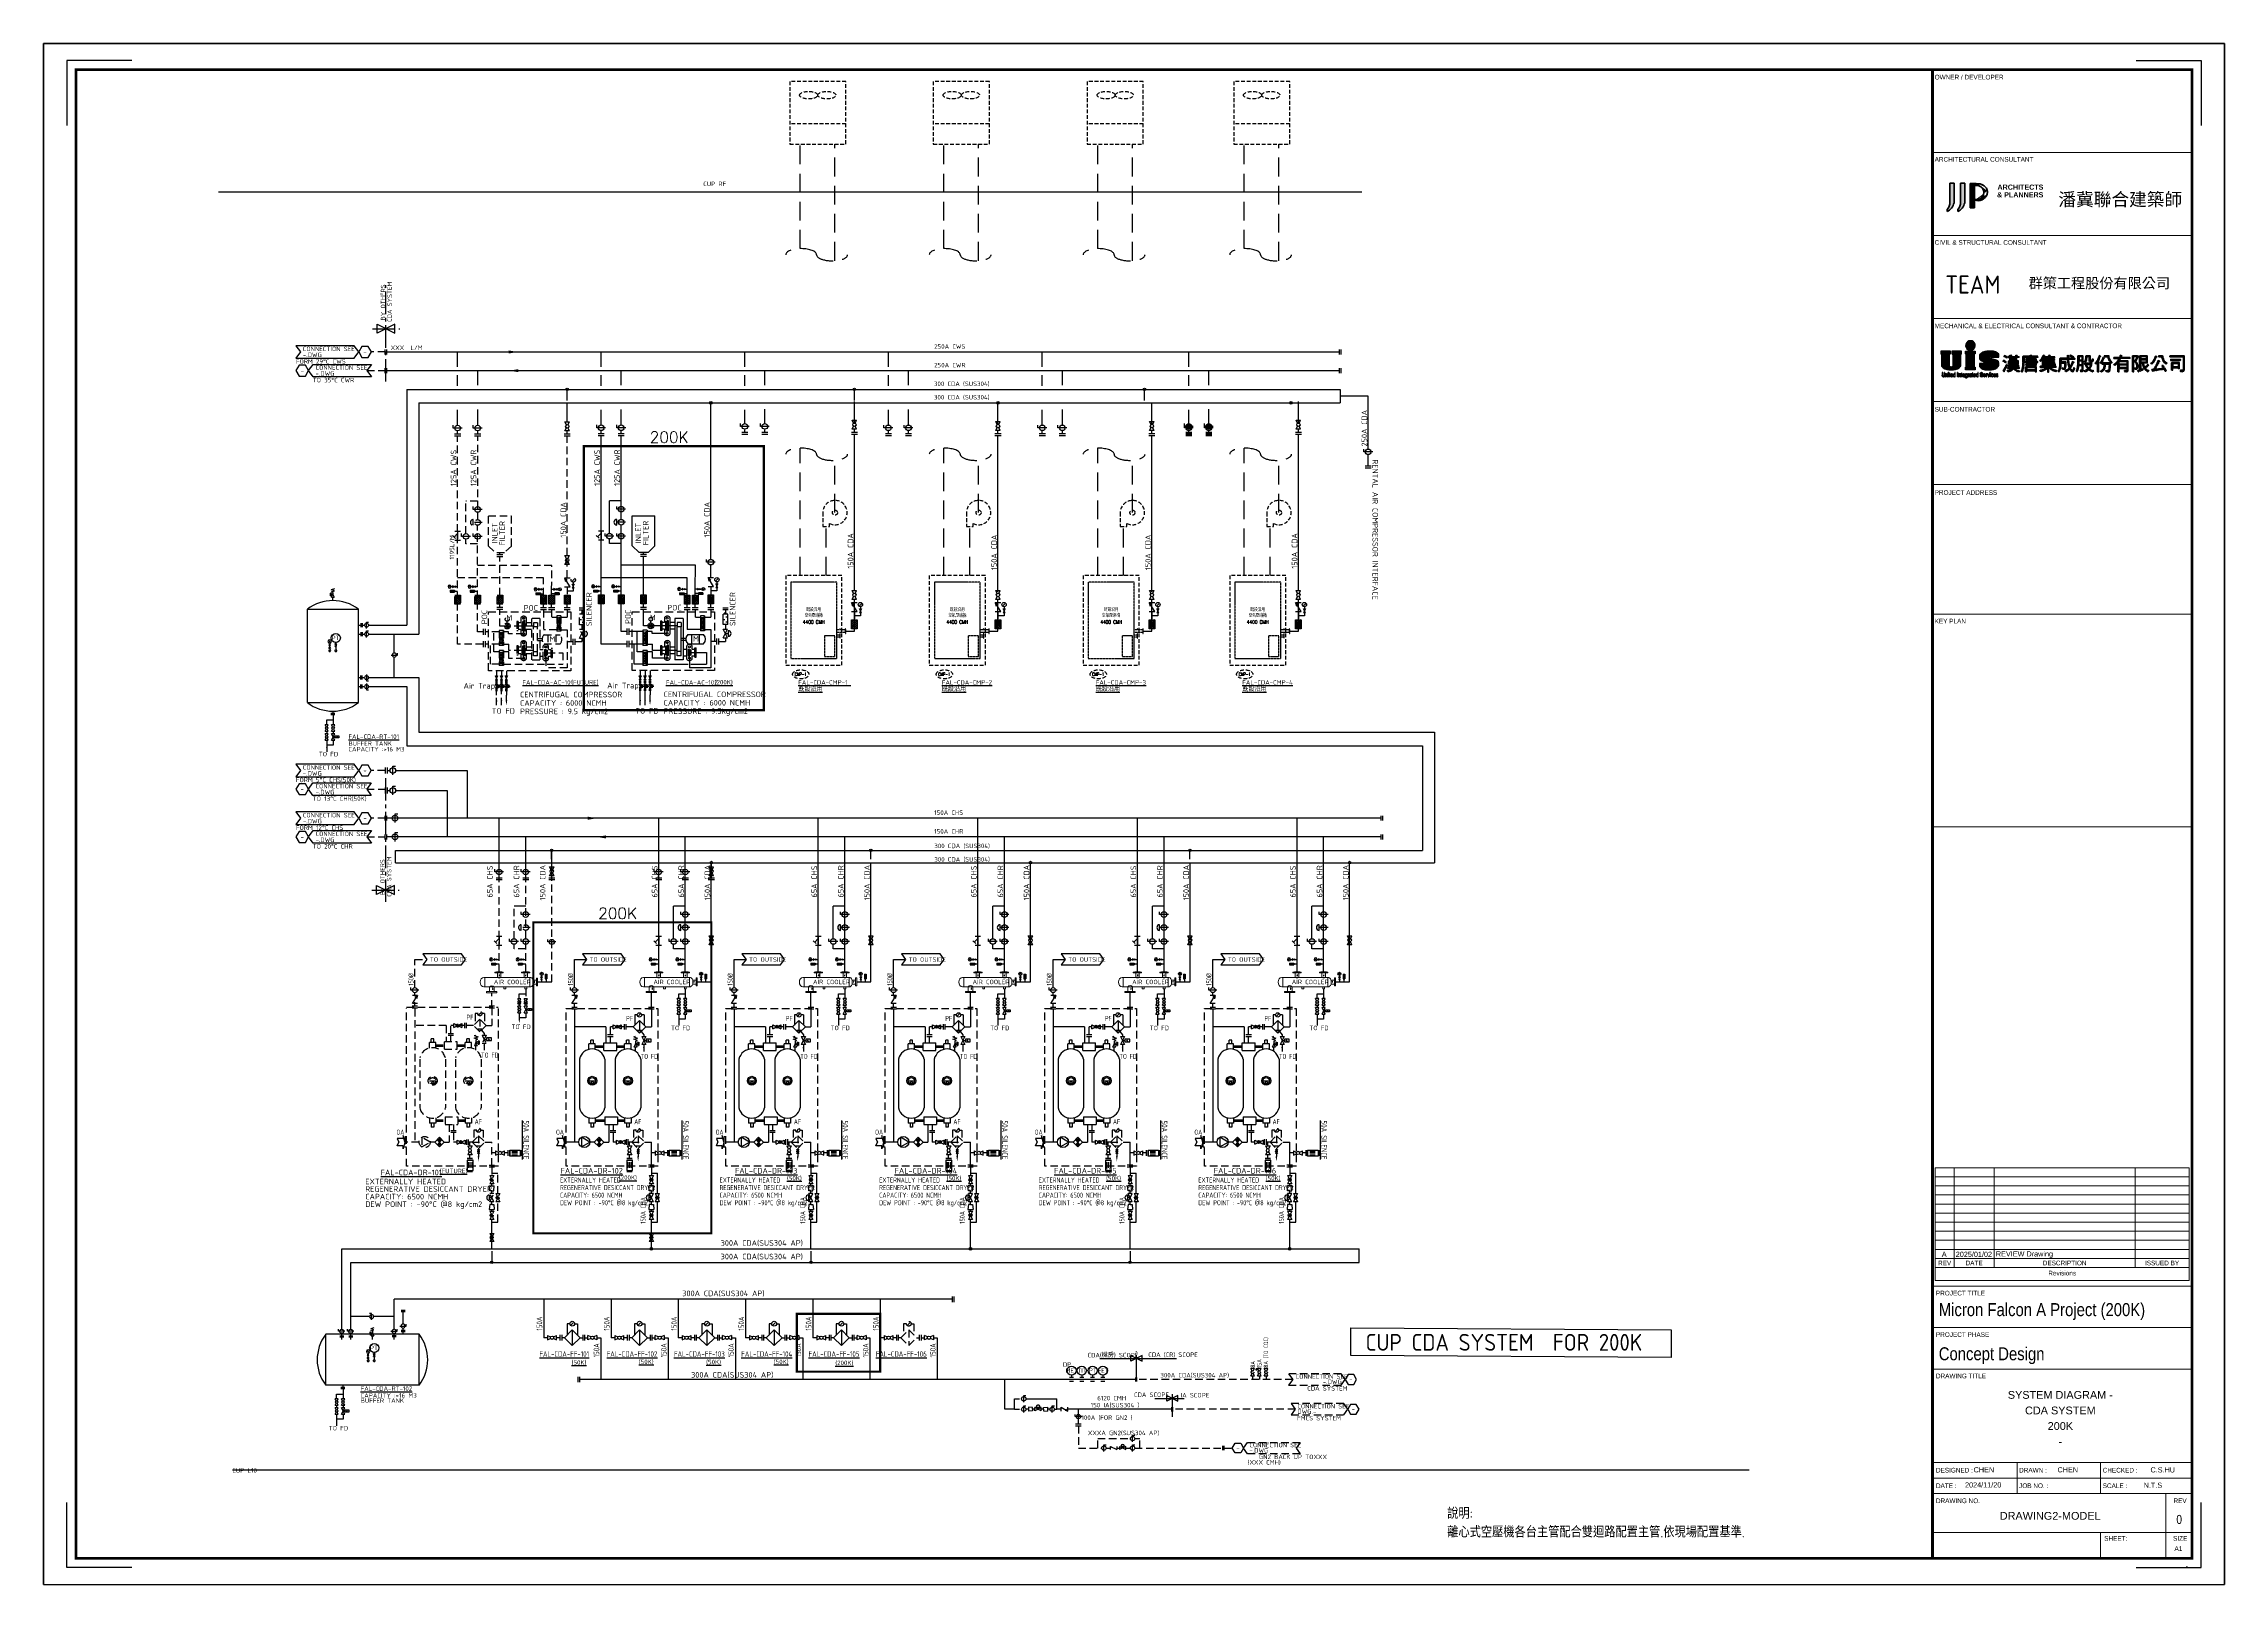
# Paper-space layout '200K' of a CAD drawing. Header units: millimetres. Extents: x 22 to 862, y -5 to 589.
# The model-space entities are those that its viewports show. They can reach past a viewport. Long polylines and large blocks are cut down to what shows.
import ezdxf
from ezdxf.enums import TextEntityAlignment as Align

# ---------------------------------------------------------------- set-up
doc = ezdxf.new("R2010")
doc.units = ezdxf.units.MM
doc.header["$LTSCALE"] = 10
for name, pattern in [('CENTER2', [1.125, 0.75, -0.125, 0.125, -0.125]), ('HIDDEN', [0.375, 0.25, -0.125]), ('HIDDEN2', [0.1875, 0.125, -0.0625]), ('PHANTOM', [2.5, 1.25, -0.25, 0.25, -0.25, 0.25, -0.25])]:
    doc.linetypes.add(name, pattern=pattern)
doc.layers.get('defpoints').update_dxf_attribs({"color": 1})
for name, color, linetype in [('00-1期設備+2A設備', 9, 'Continuous'), ('DETL-TXT', 4, 'Continuous'), ('FALTTR$0$A3', 7, 'Continuous'), ('FALTTR$0$UIS-mM', 164, 'Continuous'), ('G-SCOPE-MARK', 4, 'PHANTOM'), ('G-SCOPE-TEXT', 3, 'Continuous'), ('g-ttlb', 4, 'Continuous'), ('M-CWTR-VAVE', 2, 'Continuous'), ('m-eqpm-txt', 4, 'Continuous'), ('M6-F01$0$M-CWTR-VAVE', 3, 'Continuous'), ('U-CDA-EQ', 22, 'Continuous'), ('U-CDA-EQ-P2', 9, 'Continuous'), ('U-CDA-EQ-TXT', 4, 'Continuous'), ('U-CDA-EXISTING', 1, 'HIDDEN2'), ('U-CDA-PIPE', 203, 'Continuous'), ('U-CDA-TXT', 3, 'Continuous'), ('U-CDA-TXT-01', 3, 'Continuous'), ('U-CDA-V', 2, 'Continuous'), ('U-CH-PIPE', 130, 'Continuous'), ('U-CH-TXT', 3, 'Continuous'), ('U-CH-V', 2, 'Continuous'), ('U-CHW-S-PIPE', 152, 'Continuous'), ('U-CW-PIPE', 30, 'Continuous'), ('U-CW-TXT', 3, 'Continuous'), ('U-CW-V', 3, 'Continuous'), ('U-PCW-PIPE', 220, 'Continuous'), ('U-PCW-TXT', 4, 'Continuous'), ('U-PCW-VALVE', 2, 'Continuous'), ('utility', 1, 'Continuous')]:
    doc.layers.add(name, color=color, linetype=linetype)
for name, color, linetype, lineweight in [('FALISU$0$ZS__A0NO7', 255, 'Continuous', 5), ('FALTTR$0$A-ANNO-NOTE', 7, 'Continuous', 70), ('FALTTR$0$G-ANNO-TTLB', 7, 'Continuous', 70), ('FALTTR$0$ZS__A0NO7', 255, 'Continuous', 5), ('ZS__A0NO7', 255, 'Continuous', 5)]:
    doc.layers.add(name, color=color, linetype=linetype, lineweight=lineweight)
doc.styles.add('AA-TXT', font='isocp.shx', dxfattribs={"bigfont": 'chineset.shx'})
doc.styles.add('CHINA', font='simplex.shx', dxfattribs={"width": 0.8, "bigfont": 'china.shx'})
doc.styles.add('FALISU$0$MIC-NAME', font='arial.ttf')
doc.styles.add('FALISU$0$PSC-EN', font='arial.ttf', dxfattribs={"width": 0.8})
doc.styles.add('FALTTR$0$ISOCP_B', font='', dxfattribs={"height": 7})
doc.styles.add('FALTTR$0$MIC-Arial', font='arial.ttf', dxfattribs={"height": 3})
doc.styles.add('FALTTR$0$MIC-Arial Narrow', font='ARIALN.TTF', dxfattribs={"height": 1.8})
doc.styles.add('FALTTR$0$Sitka Small_B', font='', dxfattribs={"width": 0.9, "height": 2})
doc.styles.add('FALTTR$0$微軟正黑體_B', font='', dxfattribs={"height": 5})
doc.styles.add('FALTTR$0$新細明體_B', font='', dxfattribs={"height": 4})
doc.styles.add('SIMPLEX', font='simplex.shx', dxfattribs={"width": 0.6})
doc.styles.get("Standard").update_dxf_attribs({"font": 'txt.shx', "bigfont": 'chineset.shx'})
doc.styles.add('STDTEXT', font='complex.shx', dxfattribs={"bigfont": 'chineset.shx'})
doc.styles.add('TITLE-NAME', font='arial.ttf')
doc.styles.get('FALTTR$0$ISOCP_B').set_extended_font_data('ISOCP', bold=True)
doc.styles.get('FALTTR$0$Sitka Small_B').set_extended_font_data('Sitka Small', bold=True)
doc.styles.get('FALTTR$0$微軟正黑體_B').set_extended_font_data('Microsoft JhengHei', bold=True)
doc.styles.get('FALTTR$0$新細明體_B').set_extended_font_data('PMingLiU', bold=True)
pattern_1 = [(315, (-341.54004, 305.08475), (0.4419417, 0.4419417), []), (45, (-341.54004, 305.08475), (-0.4419417, 0.4419417), [])]
pattern_2 = [(315, (-350.45856, 305.08475), (0.4419417, 0.4419417), []), (45, (-350.45856, 305.08475), (-0.4419417, 0.4419417), [])]

# ---------------------------------------------------------------- blocks, each defined once
blk = doc.blocks.new('FALTTR$0$new block')
h = blk.add_hatch(color=114)
h.paths.add_polyline_path([(28.34, 7.27), (28.46, 7.54), (28.59, 7.83), (28.72, 8.14), (28.76, 8.24), (28.74, 8.28), (28.59, 8.63), (28.54, 8.67), (28.49, 8.62), (28.48, 8.59), (28.36, 8.34), (28.23, 8.06), (28.1, 7.78), (28, 7.59), (27.85, 7.32), (27.7, 7.07), (27.55, 6.83), (27.51, 6.78), (27.33, 6.53), (27.15, 6.33), (27.12, 6.23), (27.16, 6.16), (27.19, 6.12), (27.47, 5.83), (27.59, 5.73), (27.65, 5.82), (27.69, 6.07), (27.81, 6.26), (27.96, 6.52), (28.09, 6.76), (28.1, 6.79), (28.22, 7.02)])
h.paths.add_polyline_path([(27.52, 9.58), (27.65, 9.49), (27.89, 9.32), (28.12, 9.13), (28.14, 9.15), (28.35, 9.45), (28.4, 9.52), (28.2, 9.67), (27.95, 9.85), (27.89, 9.88), (27.66, 10.02), (27.37, 10.18), (27.31, 10.13), (27.22, 10.02), (27.09, 9.82), (27.25, 9.75)])
h.paths.add_polyline_path([(28.05, 11.87), (27.76, 12.02), (27.69, 11.96), (27.61, 11.85), (27.48, 11.65), (27.61, 11.59), (27.9, 11.44), (28.01, 11.37), (28.25, 11.2), (28.48, 11.02), (28.5, 11.04), (28.72, 11.34), (28.76, 11.41), (28.58, 11.54), (28.32, 11.72), (28.29, 11.74)])
for points in [[(29.79, 11.18), (29.79, 10.24), (29.9, 10.15), (30.17, 10.15), (30.29, 10.24), (30.29, 10.32), (30.29, 10.71), (30.29, 11.18), (32.01, 11.18), (32.01, 10.71), (30.29, 10.71), (30.29, 10.32), (32.01, 10.32), (32.01, 10.24), (32.12, 10.15), (32.4, 10.15), (32.51, 10.24), (32.51, 11.18), (33.34, 11.18), (33.4, 11.3), (33.4, 11.52), (33.34, 11.6), (32.51, 11.6), (32.51, 11.8), (32.58, 11.94), (32.65, 12.04), (32.52, 12.11), (32.12, 12.13), (32.01, 12.04), (32.01, 11.6), (30.29, 11.6), (30.29, 11.82), (30.36, 11.96), (30.43, 12.07), (30.3, 12.14), (29.9, 12.16), (29.79, 12.07), (29.79, 11.6), (29.04, 11.6), (28.99, 11.52), (28.99, 11.3), (29.04, 11.18)], [(30.95, 8.6), (30.95, 8.21), (31.43, 8.21), (31.43, 8.6)], [(37.57, 9.68), (35.65, 9.68), (35.57, 9.56), (35.57, 9.35), (35.65, 9.24), (37.57, 9.24), (40.54, 9.24), (40.62, 9.35), (40.62, 9.56), (40.54, 9.68)], [(39.51, 10.2), (39.51, 9.68), (40.01, 9.68), (40.01, 10.57), (39.9, 10.66), (37.57, 10.66), (35.98, 10.66), (35.9, 10.54), (35.9, 10.32), (35.98, 10.2)], [(35.98, 8.65), (35.9, 8.54), (35.9, 8.32), (35.98, 8.21), (37.57, 8.21), (39.9, 8.21), (40.01, 8.32), (40.01, 9.24), (39.51, 9.24), (39.51, 8.65)], [(31.95, 6.72), (31.74, 6.92), (31.64, 7.01), (33.45, 7.01), (33.51, 7.13), (33.51, 7.35), (33.45, 7.43), (31.41, 7.43), (31.39, 7.49), (31.39, 7.49), (31.42, 7.79), (30.94, 7.79), (30.93, 7.72), (30.86, 7.44), (30.86, 7.43), (28.93, 7.43), (28.87, 7.35), (28.87, 7.13), (28.93, 7.01), (30.65, 7.01), (30.63, 6.98), (30.41, 6.78), (30.32, 6.72), (30.09, 6.58), (29.81, 6.46), (29.49, 6.35), (29.31, 6.28), (29.02, 6.2), (28.73, 6.15), (28.77, 6.05), (28.99, 5.77), (29.12, 5.65), (29.17, 5.66), (29.49, 5.77), (29.72, 5.85), (30.02, 5.98), (30.28, 6.12), (30.51, 6.26), (30.72, 6.41), (30.8, 6.48), (31.01, 6.69), (31.18, 6.92), (31.28, 6.78), (31.48, 6.55), (31.64, 6.4), (31.9, 6.21), (31.95, 6.17), (32.19, 6.03), (32.48, 5.88), (32.63, 5.81), (32.91, 5.72), (33.2, 5.65), (33.32, 5.71), (33.36, 5.76), (33.57, 5.98), (33.59, 6.07), (33.54, 6.1), (33.42, 6.12), (33.13, 6.17), (33.06, 6.18), (32.78, 6.27), (32.5, 6.39), (32.39, 6.44), (32.13, 6.59)], [(30.95, 8.21), (29.23, 8.21), (29.17, 8.12), (29.17, 7.9), (29.23, 7.79), (30.94, 7.79), (33.15, 7.79), (33.2, 7.9), (33.2, 8.12), (33.15, 8.21)]]:
    blk.add_hatch(color=114).paths.add_polyline_path(points)
h = blk.add_hatch(color=114)
h.paths.add_polyline_path([(33.04, 8.6), (33.15, 8.67), (33.15, 9.84), (33.04, 9.93), (31.43, 9.93), (31.43, 10.32), (30.95, 10.32), (30.95, 9.93), (29.34, 9.93), (29.23, 9.84), (29.23, 8.67), (29.34, 8.6), (30.95, 8.6)])
h.paths.add_polyline_path([(31.43, 8.98), (31.43, 9.54), (32.65, 9.54), (32.65, 8.98)], flags=16)
h.paths.add_polyline_path([(30.95, 8.98), (29.73, 8.98), (29.73, 9.54), (30.95, 9.54)], flags=16)
at = {"layer": 'FALTTR$0$UIS-mM'}
for points in [[(13.74, 14.17), (15.39, 14.17, 4.273121)], [(40.54, 11.24), (40.62, 11.34), (40.62, 11.57), (40.54, 11.68), (38.07, 11.68), (38.07, 11.85), (38.14, 12), (38.2, 12.1), (38.08, 12.16), (37.68, 12.18), (37.57, 12.1), (37.57, 11.68), (34.9, 11.68), (34.79, 11.57), (34.79, 9.31), (34.79, 8.98), (34.78, 8.66), (34.76, 8.36), (34.74, 8.09), (34.72, 7.83), (34.69, 7.59), (34.64, 7.3), (34.57, 7.01), (34.5, 6.73), (34.39, 6.42), (34.28, 6.15), (34.15, 5.93), (34.18, 5.83), (34.21, 5.82), (34.44, 5.64), (34.51, 5.62), (34.6, 5.76), (34.74, 6.01), (34.85, 6.28), (34.86, 6.31), (34.96, 6.59), (35.05, 6.87), (35.12, 7.16), (35.16, 7.44), (35.18, 7.52), (35.21, 7.76), (35.24, 8.02), (35.26, 8.31), (35.28, 8.62), (35.28, 8.96), (35.29, 9.31), (35.29, 11.24)], [(42.14, 11.05), (41.97, 10.81), (41.89, 10.7), (41.71, 10.46), (41.5, 10.25), (41.29, 10.06), (41.26, 10.02), (41.31, 9.97), (41.58, 9.87), (41.73, 9.84), (41.77, 9.87), (41.99, 10.07), (42.2, 10.29), (42.32, 10.45), (42.32, 8.18), (42.43, 8.09), (42.7, 8.09), (42.82, 8.18), (42.82, 8.32), (42.82, 8.77), (42.82, 9.21), (42.82, 9.63), (42.82, 10.1), (46.9, 10.1), (46.96, 10.2), (46.96, 10.43), (46.9, 10.52), (42.82, 10.52), (42.82, 10.99), (47.07, 10.99), (47.15, 11.09), (47.15, 11.32), (47.07, 11.43), (42.88, 11.43), (42.89, 11.45), (43, 11.72), (43.12, 11.8), (43.18, 11.88), (43.1, 11.97), (42.62, 12.16), (42.56, 12.11), (42.49, 11.86), (42.39, 11.58), (42.28, 11.34), (42.27, 11.31)], [(42.82, 9.63), (42.82, 9.21), (46.9, 9.21), (46.96, 9.31), (46.96, 9.54), (46.9, 9.63)], [(47.18, 8.32), (47.26, 8.43), (47.26, 8.65), (47.18, 8.77), (42.82, 8.77), (42.82, 8.32)], [(44.72, 11.86), (44.58, 11.62), (44.43, 11.43), (45.03, 11.43), (45.07, 11.49), (45.23, 11.74), (45.37, 11.82), (45.46, 11.88), (45.45, 11.89), (45.28, 11.98), (44.87, 12.16), (44.82, 12.11)], [(44.99, 10.99), (44.48, 10.99), (44.48, 10.52), (44.99, 10.52)], [(44.48, 10.1), (44.48, 9.63), (44.99, 9.63), (44.99, 10.1)], [(44.99, 9.21), (44.48, 9.21), (44.48, 8.77), (44.99, 8.77)], [(55.99, 9.96), (55.99, 9.69), (55.98, 9.36), (55.97, 9.05), (55.96, 8.77), (55.94, 8.49), (55.92, 8.24), (55.91, 8.13), (55.88, 7.83), (55.83, 7.53), (55.78, 7.24), (55.72, 6.96), (55.7, 6.85), (55.6, 6.54), (55.51, 6.27), (55.4, 6.03), (55.44, 5.94), (55.46, 5.93), (55.7, 5.74), (55.76, 5.73), (55.88, 5.94), (55.99, 6.21), (56.08, 6.49), (56.14, 6.66), (56.22, 6.95), (56.28, 7.23), (56.34, 7.52), (56.38, 7.81), (56.4, 7.99), (57.57, 7.99), (57.57, 8.43), (56.44, 8.43), (56.45, 8.56), (56.46, 8.83), (56.47, 9.13), (56.48, 9.44), (56.49, 9.77), (57.57, 9.77), (57.57, 10.2), (56.49, 10.2), (56.49, 11.49), (56.49, 11.93), (56.1, 11.93), (55.99, 11.82)], [(57.57, 11.49), (57.57, 10.2), (57.57, 9.77), (57.57, 8.43), (57.57, 7.99), (57.57, 6.62), (57.48, 6.36), (57.35, 6.3), (56.98, 6.28), (56.93, 6.23), (57.02, 6.03), (57.09, 5.79), (57.18, 5.7), (57.57, 5.78), (57.81, 5.89), (57.85, 5.92), (58.02, 6.14), (58.07, 6.42), (58.07, 11.82), (57.93, 11.93), (56.49, 11.93), (56.49, 11.49)], [(61.49, 8.7), (61.36, 8.94), (61.24, 8.98), (58.63, 8.98), (58.54, 8.88), (58.54, 8.65), (58.63, 8.54), (60.92, 8.54), (60.85, 8.31), (60.75, 8.05), (60.68, 7.88), (60.54, 7.61), (60.38, 7.37), (60.35, 7.34), (60.16, 7.11), (60.12, 7.15), (59.93, 7.38), (59.81, 7.54), (59.66, 7.8), (59.54, 8.07), (59.47, 8.25), (59.38, 8.54), (58.9, 8.54), (58.92, 8.47), (59.02, 8.16), (59.12, 7.89), (59.24, 7.65), (59.32, 7.47), (59.47, 7.22), (59.65, 6.97), (59.82, 6.8), (59.81, 6.78), (59.74, 6.73), (59.51, 6.57), (59.24, 6.43), (58.95, 6.3), (58.68, 6.21), (58.39, 6.14), (58.35, 6.1), (58.39, 6.03), (58.55, 5.8), (58.68, 5.73), (58.9, 5.79), (59.19, 5.89), (59.43, 6), (59.43, 6), (59.7, 6.14), (59.95, 6.3), (60.18, 6.47), (60.26, 6.41), (60.47, 6.27), (60.73, 6.12), (61, 5.98), (61.07, 5.96), (61.36, 5.84), (61.62, 5.75), (61.74, 5.7), (61.81, 5.77), (61.86, 5.81), (62.07, 6.01), (62.1, 6.1), (62.03, 6.14), (61.89, 6.17), (61.58, 6.27), (61.31, 6.37), (61.08, 6.48), (61.04, 6.5), (60.77, 6.64), (60.53, 6.8), (60.54, 6.81), (60.73, 7.03), (60.85, 7.2), (60.99, 7.45), (61.13, 7.74), (61.18, 7.84), (61.28, 8.07), (61.38, 8.36)], [(59.51, 10.78), (59.52, 11.09), (59.52, 11.43), (60.41, 11.43), (60.41, 9.77), (60.49, 9.57), (60.59, 9.53), (60.91, 9.49), (61.46, 9.49), (61.64, 9.51), (61.83, 9.67), (61.89, 9.84), (61.97, 10.12), (62.04, 10.45), (61.95, 10.57), (61.72, 10.66), (61.63, 10.68), (61.57, 10.64), (61.51, 10.33), (61.45, 10.1), (61.27, 9.99), (61.15, 9.99), (60.95, 10.03), (60.91, 10.13), (60.91, 11.77), (60.79, 11.88), (59.13, 11.88), (59.02, 11.77), (59.02, 11.11), (59.01, 10.99), (58.99, 10.69), (58.94, 10.41), (58.92, 10.36), (58.8, 10.11), (58.62, 9.89), (58.38, 9.68), (58.43, 9.58), (58.61, 9.34), (58.74, 9.29), (58.94, 9.44), (59.13, 9.64), (59.19, 9.71), (59.33, 9.96), (59.43, 10.25), (59.47, 10.48)], [(72.42, 10.79), (76.05, 10.79), (76.13, 10.91), (76.13, 11.13), (76.05, 11.24), (72.63, 11.24), (72.65, 11.28), (72.77, 11.55), (72.99, 11.68), (73.07, 11.8), (72.99, 11.9), (72.44, 12.1), (72.33, 12.02), (72.25, 11.78), (72.15, 11.5), (72.05, 11.24), (69.91, 11.24), (69.83, 11.13), (69.83, 10.91), (69.91, 10.79), (71.84, 10.79), (71.8, 10.72), (71.71, 10.55), (71.56, 10.3), (71.39, 10.05), (71.21, 9.81), (71.21, 9.8), (71.02, 9.57), (70.82, 9.35), (70.61, 9.13), (70.4, 8.94), (70.18, 8.75), (69.94, 8.57), (69.89, 8.49), (69.93, 8.44), (69.97, 8.43), (70.24, 8.31), (70.41, 8.29), (70.62, 8.46), (70.85, 8.65), (71.07, 8.85), (71.28, 9.06), (71.41, 9.22), (71.41, 5.73), (71.52, 5.65), (71.8, 5.65), (71.91, 5.73), (71.91, 6.89), (71.91, 7.35), (71.91, 8.24), (71.91, 8.67), (71.91, 9.52), (74.91, 9.52), (74.91, 8.67), (74.91, 8.24), (74.91, 7.35), (74.91, 6.89), (74.91, 6.4), (74.77, 6.23), (74.69, 6.21), (74.43, 6.19), (74.01, 6.18), (73.94, 6.15), (74.03, 5.94), (74.1, 5.7), (74.19, 5.62), (74.52, 5.65), (74.81, 5.7), (75.05, 5.76), (75.32, 5.91), (75.41, 6.12), (75.41, 9.87), (75.27, 9.99), (71.96, 9.99), (72.03, 10.09), (72.12, 10.24), (72.27, 10.49)], [(77.55, 11.49), (78.83, 11.49), (77.89, 9.68), (77.85, 9.56), (77.92, 9.49), (78.1, 9.3), (78.29, 9.07), (78.45, 8.83), (78.59, 8.59), (78.67, 8.4), (78.75, 8.12), (78.78, 7.85), (78.75, 7.59), (78.65, 7.35), (78.5, 7.19), (78.21, 7.13), (77.89, 7.17), (77.8, 7.1), (77.84, 7.02), (77.92, 6.71), (78.1, 6.59), (78.17, 6.59), (78.49, 6.63), (78.71, 6.73), (78.74, 6.74), (78.97, 6.91), (79.14, 7.15), (79.18, 7.26), (79.25, 7.54), (79.27, 7.85), (79.27, 7.94), (79.24, 8.22), (79.16, 8.5), (79.05, 8.79), (79.02, 8.85), (78.86, 9.11), (78.69, 9.34), (78.49, 9.55), (78.44, 9.65), (78.47, 9.76), (79.41, 11.68), (79.23, 11.86), (79.05, 11.91), (77.16, 11.91), (77.05, 11.82), (77.05, 5.76), (77.16, 5.68), (77.44, 5.68), (77.55, 5.76)], [(79.74, 6.44), (79.64, 6.4), (79.34, 6.32), (79.08, 6.26), (79.14, 6.09), (79.27, 5.76), (79.35, 5.65), (79.55, 5.85), (79.77, 5.92), (80.05, 6.01), (80.33, 6.11), (80.61, 6.21), (80.89, 6.32), (81.16, 6.43), (81.17, 6.48), (81.19, 6.85), (81.13, 6.92), (81.1, 6.91), (81.08, 6.9), (80.81, 6.79), (80.53, 6.69), (80.24, 6.59), (80.24, 8.98), (80.24, 9.43), (80.24, 10.24), (80.24, 10.68), (80.24, 11.46), (80.24, 11.91), (79.85, 11.91), (79.74, 11.8)], [(82.3, 11.46), (82.3, 10.68), (82.3, 10.24), (82.3, 9.43), (80.24, 9.43), (80.24, 8.98), (82.69, 8.98), (82.8, 9.1), (82.8, 11.82), (82.69, 11.91), (80.24, 11.91), (80.24, 11.46)], [(82.3, 10.24), (82.3, 10.68), (80.24, 10.68), (80.24, 10.24)], [(81.81, 7.59), (81.8, 7.62), (81.7, 7.85), (81.6, 8.13), (81.51, 8.43), (81.45, 8.67), (81.39, 8.98), (80.93, 8.98), (80.97, 8.79), (81.03, 8.48), (81.1, 8.2), (81.17, 7.96), (81.24, 7.71), (81.35, 7.44), (81.48, 7.17), (81.56, 7.02), (81.72, 6.77), (81.92, 6.52), (82.01, 6.42), (82.23, 6.21), (82.46, 6.03), (82.66, 5.9), (82.9, 5.76), (82.99, 5.7), (83.08, 5.78), (83.14, 5.84), (83.35, 6.04), (83.38, 6.12), (83.33, 6.17), (83.12, 6.26), (82.86, 6.4), (82.64, 6.56), (82.55, 6.63), (82.33, 6.83), (82.15, 7.05), (82.08, 7.15), (82.27, 7.29), (82.5, 7.46), (82.72, 7.66), (82.94, 7.86), (83.16, 8.09), (83.33, 8.13), (83.41, 8.18), (83.41, 8.19), (83.29, 8.32), (82.97, 8.6), (82.89, 8.55), (82.87, 8.52), (82.66, 8.28), (82.46, 8.07), (82.25, 7.89), (82.07, 7.75)], [(95.22, 9.18), (95.11, 9.26), (92.22, 9.26), (92.12, 9.15), (92.12, 6.4), (92.22, 6.31), (92.5, 6.31), (92.61, 6.4), (92.61, 7.17), (92.61, 7.63), (92.61, 8.82), (94.72, 8.82), (94.72, 7.63), (94.72, 7.17), (94.72, 6.89), (94.83, 6.82), (95.11, 6.82), (95.22, 6.89)], [(44.79, 7.85), (44.86, 7.99), (44.93, 8.09), (44.8, 8.16), (44.4, 8.18), (44.29, 8.09), (44.29, 7.85), (41.57, 7.85), (41.48, 7.74), (41.48, 7.51), (41.57, 7.4), (44.05, 7.4), (43.95, 7.33), (43.7, 7.14), (43.48, 7), (43.3, 6.9), (43.03, 6.77), (42.76, 6.65), (42.49, 6.55), (42.45, 6.53), (42.19, 6.46), (41.92, 6.38), (41.62, 6.31), (41.29, 6.23), (41.34, 6.14), (41.39, 6.1), (41.59, 5.88), (41.68, 5.79), (41.76, 5.8), (42.01, 5.87), (42.42, 6.01), (42.57, 6.06), (42.85, 6.18), (43.12, 6.3), (43.37, 6.43), (43.62, 6.57), (43.87, 6.73), (44.12, 6.91), (44.29, 7.03), (44.29, 5.68), (44.4, 5.6), (44.68, 5.6), (44.79, 5.68), (44.79, 7.2), (44.83, 7.17), (45.06, 6.97), (45.29, 6.8), (45.47, 6.67), (45.71, 6.51), (45.97, 6.36), (46.26, 6.21), (46.4, 6.14), (46.64, 6.04), (46.92, 5.93), (47.21, 5.83), (47.54, 5.73), (47.61, 5.8), (47.67, 5.87), (47.88, 6.1), (47.96, 6.18), (47.77, 6.21), (47.48, 6.28), (47.2, 6.36), (46.92, 6.45), (46.62, 6.56), (46.34, 6.67), (46.08, 6.8), (45.84, 6.92), (45.62, 7.05), (45.38, 7.21), (45.11, 7.4), (47.51, 7.4), (47.6, 7.51), (47.6, 7.74), (47.51, 7.85)], [(92.61, 7.63), (92.61, 7.17), (94.72, 7.17), (94.72, 7.63)]]:
    blk.add_hatch(color=114, dxfattribs=at).paths.add_polyline_path(points)
h = blk.add_hatch(color=256, dxfattribs=at)
edge = h.paths.add_edge_path()
edge.add_line((11.13, 12.59), (11.13, 13.65))
edge.add_line((11.13, 13.65), (7.41, 13.65))
edge.add_line((7.41, 13.65), (7.41, 12.59))
edge.add_line((7.41, 12.59), (7.49, 12.59))
edge.add_arc((7.49, 12.34), 0.246, 0, 90, ccw=False)
edge.add_line((7.73, 12.34), (7.73, 7.93))
edge.add_arc((7.49, 7.93), 0.246, 316.57841, 360, ccw=False)
edge.add_arc((7.12, 8.28), 0.756, 223.42159, 316.57841, ccw=False)
edge.add_arc((6.75, 7.93), 0.246, 180, 223.42159, ccw=False)
edge.add_line((6.5, 7.93), (6.5, 12.34))
edge.add_arc((6.75, 12.34), 0.246, 90, 180, ccw=False)
edge.add_line((6.75, 12.59), (6.82, 12.59))
edge.add_line((6.82, 12.59), (6.82, 13.65))
edge.add_line((6.82, 13.65), (3.1, 13.65))
edge.add_line((3.1, 13.65), (3.1, 12.59))
edge.add_line((3.1, 12.59), (3.17, 12.59))
edge.add_arc((3.17, 12.34), 0.246, 0, 90, ccw=False)
edge.add_line((3.42, 12.34), (3.42, 7.98))
edge.add_arc((3.66, 7.98), 0.246, 180, 208.54169)
edge.add_arc((6.17, 9.81), 3.35, 215.59317, 271.44221)
edge.add_line((6.25, 6.47), (7.98, 6.47))
edge.add_arc((8.06, 9.81), 3.35, 268.55779, 324.40683)
edge.add_arc((10.57, 7.98), 0.246, 331.45831, 360)
edge.add_line((10.82, 7.98), (10.82, 12.34))
edge.add_arc((11.06, 12.34), 0.246, 90, 180, ccw=False)
edge.add_line((11.06, 12.59), (11.13, 12.59))
h = blk.add_hatch(color=256, dxfattribs=at)
edge = h.paths.add_edge_path()
edge.add_line((16.36, 13.65), (16.36, 12.59))
edge.add_line((16.36, 12.59), (16.29, 12.59))
edge.add_arc((16.29, 12.34), 0.246, 90, 180)
edge.add_line((16.04, 12.34), (16.04, 7.78))
edge.add_arc((16.29, 7.78), 0.246, 180, 270)
edge.add_line((16.29, 7.53), (16.36, 7.53))
edge.add_line((16.36, 7.53), (16.36, 6.47))
edge.add_line((16.36, 6.47), (12.64, 6.47))
edge.add_line((12.64, 6.47), (12.64, 7.53))
edge.add_line((12.64, 7.53), (12.71, 7.53))
edge.add_arc((12.71, 7.78), 0.246, 270, 360)
edge.add_line((12.96, 7.78), (12.96, 12.34))
edge.add_arc((12.71, 12.34), 0.246, 0, 90)
edge.add_line((12.71, 12.59), (12.64, 12.59))
edge.add_line((12.64, 12.59), (12.64, 13.65))
edge.add_line((12.64, 13.65), (16.36, 13.65))
h = blk.add_hatch(color=256, dxfattribs=at)
edge = h.paths.add_edge_path()
edge.add_arc((20.8, 11.43), 2.79, 163.90838, 194.77331)
edge.add_arc((19.32, 11.16), 1.3, 199.89373, 250.14073)
edge.add_arc((22.62, 18.14), 9.01, 245.45515, 257.7448)
edge.add_line((20.71, 9.33), (21.93, 8.98))
edge.add_arc((21.83, 8.28), 0.698, -190.33355, 82.22693, ccw=False)
edge.add_arc((21.85, 8.43), 0.706, 142.10266, 181.47007, ccw=False)
edge.add_line((21.3, 8.86), (18.06, 8.86))
edge.add_line((18.06, 8.86), (18.06, 7.69))
edge.add_arc((20.82, 10.18), 3.71, 222.03631, 271.70641)
edge.add_line((20.93, 6.47), (22.66, 6.47))
edge.add_arc((22.64, 9.89), 3.42, 270.29875, 324.94484)
edge.add_arc((22.76, 8.69), 2.79, 343.90838, 374.77331)
edge.add_arc((24.24, 8.96), 1.3, 19.89373, 70.14073)
edge.add_arc((21.21, 2.03), 8.85, 66.98662, 79.38447)
edge.add_line((22.84, 10.73), (21.63, 11.14))
edge.add_arc((21.73, 11.83), 0.689, -9.65427, 261.54765, ccw=False)
edge.add_arc((21.7, 11.69), 0.706, -33.3407, 1.47007, ccw=False)
edge.add_line((22.29, 11.3), (25.49, 11.3))
edge.add_line((25.49, 11.3), (25.49, 12.52))
edge.add_arc((22.85, 10.03), 3.63, 43.32536, 93.53692)
edge.add_line((22.63, 13.65), (20.9, 13.65))
edge.add_arc((20.92, 10.23), 3.42, 90.29875, 144.94484)
h = blk.add_hatch(color=114, dxfattribs=at)
h.paths.add_polyline_path([(37.57, 10.66), (38.07, 10.66), (38.07, 11.24), (37.57, 11.24)])
h.paths.add_polyline_path([(38.07, 10.2), (37.57, 10.2), (37.57, 9.68), (38.07, 9.68)])
h.paths.add_polyline_path([(37.57, 9.24), (37.57, 8.65), (38.07, 8.65), (38.07, 9.24)])
h.paths.add_polyline_path([(37.57, 8.21), (37.57, 7.65), (38.07, 7.65), (38.07, 8.21)])
h = blk.add_hatch(color=114, dxfattribs=at)
h.paths.add_polyline_path([(53.48, 11.53), (53.72, 11.39), (53.97, 11.23), (54.21, 11.06), (54.22, 11.08), (54.42, 11.37), (54.46, 11.43), (54.43, 11.46), (54.2, 11.61), (53.92, 11.79), (53.8, 11.86), (53.54, 11.99), (53.24, 12.13), (53.17, 12.08), (53.09, 11.97), (52.96, 11.77), (53.19, 11.68)])
h.paths.add_polyline_path([(52.52, 10.91), (52.52, 11.08), (52.51, 11.37), (52.51, 11.68), (52.57, 11.86), (52.63, 11.96), (52.5, 12.03), (52.04, 12.07), (51.99, 11.98), (51.99, 11.78), (52, 11.47), (52.01, 11.18), (52.02, 10.91), (49.18, 10.91), (49.07, 10.79), (49.07, 9.1), (49.07, 8.9), (49.06, 8.57), (49.05, 8.28), (49.02, 8), (48.99, 7.74), (48.97, 7.59), (48.91, 7.3), (48.84, 7.01), (48.75, 6.73), (48.65, 6.49), (48.52, 6.22), (48.38, 6.01), (48.41, 5.91), (48.44, 5.9), (48.67, 5.71), (48.74, 5.7), (48.82, 5.8), (48.98, 6.05), (49.1, 6.31), (49.2, 6.53), (49.3, 6.82), (49.39, 7.1), (49.44, 7.37), (49.48, 7.57), (49.51, 7.82), (49.54, 8.1), (49.56, 8.4), (49.57, 8.74), (49.57, 9.1), (51.04, 9.1), (51.02, 8.76), (51, 8.43), (50.98, 8.16), (50.96, 7.95), (50.94, 7.82), (50.89, 7.49), (50.82, 7.28), (50.74, 7.16), (50.49, 7.07), (50.45, 7.07), (50.17, 7.11), (49.88, 7.2), (49.88, 7.15), (49.97, 6.96), (50.05, 6.71), (50.15, 6.59), (50.49, 6.54), (50.8, 6.57), (51.04, 6.67), (51.18, 6.85), (51.2, 6.88), (51.28, 7.11), (51.35, 7.4), (51.4, 7.76), (51.42, 7.89), (51.44, 8.12), (51.46, 8.38), (51.47, 8.69), (51.48, 9.04), (51.49, 9.43), (51.4, 9.54), (49.57, 9.54), (49.57, 10.45), (52.04, 10.45), (52.06, 10.17), (52.08, 9.88), (52.11, 9.61), (52.12, 9.54), (52.16, 9.24), (52.2, 8.94), (52.25, 8.65), (52.31, 8.36), (52.37, 8.08), (52.45, 7.79), (52.54, 7.51), (52.64, 7.23), (52.59, 7.19), (52.41, 7.01), (52.2, 6.81), (51.96, 6.63), (51.72, 6.46), (51.65, 6.42), (51.39, 6.26), (51.13, 6.15), (51.07, 6.1), (51.13, 6), (51.31, 5.82), (51.43, 5.73), (51.58, 5.77), (51.71, 5.85), (51.96, 6.02), (52.21, 6.19), (52.44, 6.37), (52.65, 6.56), (52.86, 6.76), (53, 6.49), (53.16, 6.25), (53.33, 6.04), (53.52, 5.85), (53.74, 5.7), (53.96, 5.65), (54.04, 5.66), (54.25, 5.8), (54.46, 6.08), (54.47, 6.11), (54.59, 6.34), (54.72, 6.61), (54.85, 6.92), (54.77, 7.07), (54.76, 7.09), (54.56, 7.31), (54.49, 7.37), (54.38, 7.05), (54.27, 6.77), (54.16, 6.56), (54.11, 6.48), (53.93, 6.31), (53.65, 6.44), (53.49, 6.65), (53.34, 6.9), (53.2, 7.17), (53.32, 7.33), (53.49, 7.57), (53.65, 7.83), (53.67, 7.86), (53.8, 8.11), (53.93, 8.37), (54.05, 8.64), (54.16, 8.92), (54.27, 9.21), (54.46, 9.31), (54.54, 9.4), (54.53, 9.43), (54.34, 9.53), (53.93, 9.68), (53.81, 9.59), (53.75, 9.33), (53.66, 9.04), (53.56, 8.77), (53.44, 8.51), (53.42, 8.47), (53.29, 8.19), (53.15, 7.93), (53, 7.69), (52.98, 7.75), (52.89, 8.02), (52.81, 8.33), (52.75, 8.57), (52.69, 8.85), (52.64, 9.14), (52.6, 9.45), (52.57, 9.76), (52.56, 9.85), (52.55, 10.14), (52.54, 10.45), (54.74, 10.45), (54.82, 10.57), (54.82, 10.79), (54.74, 10.91)])
h = blk.add_hatch(color=114, dxfattribs=at)
h.paths.add_polyline_path([(63.52, 10.25), (63.36, 10), (63.2, 9.77), (63.18, 9.74), (63, 9.5), (62.81, 9.27), (62.63, 9.04), (62.68, 8.95), (62.9, 8.78), (63.05, 8.7), (63.24, 8.95), (63.42, 9.18), (63.57, 9.39), (64.07, 10.18), (64.17, 10.36), (64.28, 10.61), (64.4, 10.88), (64.51, 11.17), (64.63, 11.49), (64.79, 11.56), (64.85, 11.62), (64.84, 11.65), (64.65, 11.77), (64.27, 11.98), (64.21, 11.93), (64.15, 11.71), (64.06, 11.44), (63.96, 11.16), (63.84, 10.87), (63.79, 10.78), (63.66, 10.51)])
h.paths.add_polyline_path([(63.57, 9.39), (63.57, 5.76), (63.68, 5.68), (63.96, 5.68), (64.07, 5.76), (64.07, 10.18)])
h = blk.add_hatch(color=114, dxfattribs=at)
h.paths.add_polyline_path([(66.07, 10.77), (66.19, 10.85), (66.24, 10.93), (66.16, 11.02), (65.68, 11.21), (65.63, 11.16), (65.57, 10.95), (65.47, 10.66), (65.37, 10.42), (65.24, 10.16), (65.09, 9.9), (65.05, 9.85), (64.87, 9.61), (64.67, 9.39), (64.46, 9.2), (64.43, 9.15), (64.47, 9.11), (64.75, 9.01), (64.91, 8.98), (64.92, 8.99), (65.14, 9.19), (65.34, 9.41), (65.39, 9.48), (65.55, 9.72), (65.71, 9.98), (65.81, 10.18), (65.94, 10.44)])
h.paths.add_polyline_path([(67.61, 11.46), (67.61, 11.45), (67.66, 11.13), (67.73, 10.83), (67.81, 10.56), (67.91, 10.32), (67.96, 10.22), (68.1, 9.98), (68.26, 9.75), (68.44, 9.51), (68.63, 9.28), (68.85, 9.04), (68.91, 9.06), (69.19, 9.27), (69.24, 9.38), (69.14, 9.47), (68.95, 9.69), (68.76, 9.92), (68.6, 10.16), (68.44, 10.42), (68.31, 10.69), (68.21, 10.96), (68.13, 11.24), (68.09, 11.53), (68.07, 11.82), (68.05, 11.91), (66.19, 11.91), (66.1, 11.8), (66.1, 11.57), (66.19, 11.46)])
h = blk.add_hatch(color=114, dxfattribs=at)
h.paths.add_polyline_path([(65.35, 9.15), (65.27, 9.04), (65.27, 8.82), (65.35, 8.7), (66.21, 8.7), (66.71, 8.7), (68.15, 8.7), (68.15, 8.69), (68.14, 8.31), (68.12, 7.97), (68.1, 7.67), (68.08, 7.42), (68.05, 7.21), (68.01, 6.9), (67.95, 6.61), (67.89, 6.41), (67.76, 6.23), (67.49, 6.15), (67.24, 6.16), (66.94, 6.18), (66.63, 6.21), (66.63, 6.15), (66.75, 6), (66.87, 5.77), (66.89, 5.72), (67.09, 5.65), (67.49, 5.62), (67.6, 5.63), (67.91, 5.68), (68.14, 5.8), (68.27, 5.99), (68.33, 6.15), (68.4, 6.4), (68.46, 6.71), (68.51, 7.07), (68.53, 7.2), (68.55, 7.42), (68.56, 7.67), (68.58, 7.96), (68.59, 8.29), (68.6, 8.65), (68.6, 9.04), (68.52, 9.15)])
h.paths.add_polyline_path([(66.07, 7.6), (66.06, 7.53), (65.96, 7.25), (65.83, 6.99), (65.68, 6.74), (65.57, 6.62), (65.36, 6.43), (65.09, 6.25), (65.08, 6.24), (64.79, 6.08), (64.55, 5.98), (64.67, 5.85), (64.88, 5.62), (65.13, 5.73), (65.4, 5.87), (65.62, 6.01), (65.76, 6.11), (65.98, 6.31), (66.17, 6.53), (66.24, 6.64), (66.37, 6.88), (66.48, 7.16), (66.57, 7.47), (66.58, 7.51), (66.62, 7.73), (66.66, 8.01), (66.69, 8.33), (66.71, 8.7), (66.21, 8.7), (66.19, 8.42), (66.16, 8.1), (66.12, 7.82)])
h = blk.add_hatch(color=114, dxfattribs=at)
h.paths.add_polyline_path([(71.91, 8.67), (71.91, 8.24), (74.91, 8.24), (74.91, 8.67)])
h.paths.add_polyline_path([(71.91, 7.35), (71.91, 6.89), (74.91, 6.89), (74.91, 7.35)])
h = blk.add_hatch(color=114, dxfattribs=at)
h.paths.add_polyline_path([(85.19, 10.19), (85.03, 9.95), (84.92, 9.8), (84.73, 9.56), (84.52, 9.35), (84.31, 9.15), (84.09, 8.97), (84.05, 8.9), (84.1, 8.85), (84.12, 8.85), (84.39, 8.74), (84.55, 8.7), (84.76, 8.88), (84.97, 9.09), (85.18, 9.31), (85.23, 9.37), (85.4, 9.61), (85.56, 9.86), (85.72, 10.11), (85.75, 10.15), (85.86, 10.36), (85.98, 10.61), (86.11, 10.91), (86.25, 11.25), (86.41, 11.34), (86.5, 11.46), (86.41, 11.55), (85.91, 11.74), (85.83, 11.67), (85.76, 11.45), (85.66, 11.15), (85.56, 10.89), (85.45, 10.66), (85.34, 10.45)])
h.paths.add_polyline_path([(88.33, 11.49), (88.42, 11.15), (88.51, 10.81), (88.61, 10.51), (88.7, 10.24), (88.79, 10.02), (88.87, 9.83), (88.95, 9.68), (89.11, 9.45), (89.29, 9.23), (89.5, 9.02), (89.73, 8.83), (90, 8.65), (90.15, 8.75), (90.36, 8.96), (90.41, 9.04), (90.34, 9.15), (90.27, 9.18), (90.01, 9.32), (89.79, 9.49), (89.59, 9.69), (89.42, 9.93), (89.28, 10.19), (89.2, 10.35), (89.11, 10.57), (89.02, 10.83), (88.93, 11.13), (88.84, 11.47), (88.75, 11.84), (88.66, 11.93), (87.19, 11.93), (87.1, 11.82), (87.1, 11.6), (87.19, 11.49)])
h.paths.add_polyline_path([(86.61, 9.23), (86.5, 8.95), (86.38, 8.67), (86.34, 8.59), (86.25, 8.42), (86.15, 8.22), (86.03, 7.98), (85.89, 7.71), (85.72, 7.4), (85.54, 7.05), (85.34, 6.67), (85.13, 6.65), (84.83, 6.63), (84.55, 6.62), (84.64, 6.21), (84.73, 5.94), (84.8, 5.85), (84.91, 5.96), (85.06, 6.05), (85.39, 6.1), (85.59, 6.12), (85.8, 6.15), (86.04, 6.19), (86.3, 6.22), (86.58, 6.27), (86.89, 6.31), (87.22, 6.36), (87.57, 6.41), (87.94, 6.47), (88.34, 6.53), (88.76, 6.6), (89.2, 6.67), (89.22, 6.63), (89.35, 6.38), (89.49, 6.12), (89.64, 5.85), (89.77, 5.87), (90.06, 6.03), (90.11, 6.15), (90.03, 6.3), (89.88, 6.56), (89.73, 6.82), (89.58, 7.08), (89.42, 7.33), (89.26, 7.57), (89.09, 7.82), (88.92, 8.06), (88.74, 8.29), (88.69, 8.32), (88.47, 8.21), (88.33, 8.06), (88.33, 8.06), (88.49, 7.83), (88.65, 7.59), (88.81, 7.33), (88.98, 7.06), (88.77, 7.03), (88.43, 6.99), (88.11, 6.95), (87.79, 6.91), (87.48, 6.88), (87.18, 6.84), (86.9, 6.81), (86.62, 6.78), (86.36, 6.76), (86.1, 6.73), (85.86, 6.71), (86, 6.97), (86.17, 7.29), (86.33, 7.6), (86.49, 7.89), (86.64, 8.16), (86.78, 8.43), (86.91, 8.67), (87.04, 8.91), (87.16, 9.13), (87.27, 9.33), (87.37, 9.52), (87.58, 9.65), (87.67, 9.71), (87.66, 9.73), (87.49, 9.84), (87.1, 10.04), (87, 10.07), (86.88, 9.99), (86.81, 9.78), (86.72, 9.51)])
h = blk.add_hatch(color=114, dxfattribs=at)
h.paths.add_polyline_path([(91.5, 11.88), (91.41, 11.77), (91.41, 11.54), (91.5, 11.43), (96.61, 11.43), (96.61, 6.62), (96.61, 6.57), (96.44, 6.36), (96.26, 6.31), (95.96, 6.29), (95.53, 6.28), (95.44, 6.23), (95.53, 6.03), (95.6, 5.79), (95.69, 5.7), (95.86, 5.71), (96.18, 5.76), (96.46, 5.82), (96.7, 5.89), (96.85, 5.98), (97.04, 6.18), (97.11, 6.42), (97.11, 11.77), (96.97, 11.88)])
h.paths.add_polyline_path([(91.78, 10.52), (91.69, 10.4), (91.69, 10.18), (91.78, 10.07), (95.44, 10.07), (95.52, 10.18), (95.52, 10.4), (95.44, 10.52)], flags=17)
h = blk.add_hatch(color=256, dxfattribs=at)
h.paths.add_polyline_path([(4.72, 5.4), (4.54, 5.4), (4.54, 4.47), (4.54, 4.39), (4.53, 4.28), (4.52, 4.19), (4.49, 4.11), (4.46, 4.06), (4.44, 4.04), (4.38, 3.99), (4.29, 3.96), (4.19, 3.95), (4.18, 3.95), (4.08, 3.97), (4, 4), (3.93, 4.07), (3.89, 4.15), (3.88, 4.18), (3.87, 4.25), (3.86, 4.35), (3.86, 4.47), (3.86, 5.4), (3.68, 5.4), (3.68, 4.47), (3.68, 4.43), (3.69, 4.32), (3.7, 4.21), (3.72, 4.12), (3.74, 4.04), (3.77, 3.97), (3.81, 3.92), (3.86, 3.87), (3.93, 3.82), (4.01, 3.79), (4.1, 3.77), (4.25, 3.76), (4.35, 3.78), (4.43, 3.8), (4.51, 3.85), (4.52, 3.86), (4.59, 3.92), (4.64, 4), (4.67, 4.08), (4.68, 4.09), (4.7, 4.17), (4.71, 4.26), (4.72, 4.36), (4.72, 4.47)])
h.paths.add_polyline_path([(5.14, 4.79), (5.14, 4.95), (4.99, 4.95), (4.99, 3.79), (5.15, 3.79), (5.15, 4.43), (5.15, 4.47), (5.16, 4.58), (5.19, 4.66), (5.22, 4.72), (5.24, 4.75), (5.32, 4.79), (5.41, 4.81), (5.43, 4.81), (5.52, 4.78), (5.53, 4.76), (5.58, 4.69), (5.6, 4.61), (5.6, 4.5), (5.6, 3.79), (5.77, 3.79), (5.77, 4.5), (5.77, 4.57), (5.76, 4.67), (5.75, 4.74), (5.73, 4.79), (5.69, 4.87), (5.66, 4.9), (5.58, 4.95), (5.53, 4.97), (5.44, 4.98), (5.35, 4.97), (5.26, 4.93), (5.26, 4.93), (5.19, 4.87)])
h.paths.add_polyline_path([(6.02, 5.17), (6.18, 5.17), (6.18, 5.4), (6.02, 5.4)])
h.paths.add_polyline_path([(6.18, 4.95), (6.02, 4.95), (6.02, 3.79), (6.18, 3.79)])
h.paths.add_polyline_path([(6.62, 4.8), (6.79, 4.8), (6.79, 4.95), (6.62, 4.95), (6.62, 5.36), (6.46, 5.24), (6.46, 4.95), (6.34, 4.95), (6.34, 4.8), (6.46, 4.8), (6.46, 4.13), (6.46, 4.06), (6.47, 3.96), (6.48, 3.9), (6.49, 3.87), (6.55, 3.81), (6.59, 3.79), (6.71, 3.77), (6.81, 3.79), (6.79, 3.96), (6.71, 3.96), (6.64, 4), (6.63, 4.01), (6.62, 4.12)])
h.paths.add_polyline_path([(6.92, 4.66), (6.9, 4.57), (6.89, 4.47), (6.88, 4.36), (6.88, 4.35), (6.89, 4.24), (6.9, 4.14), (6.93, 4.06), (6.96, 3.98), (7.01, 3.92), (7.02, 3.9), (7.08, 3.84), (7.16, 3.8), (7.24, 3.77), (7.36, 3.76), (7.45, 3.77), (7.53, 3.81), (7.61, 3.86), (7.64, 3.89), (7.69, 3.96), (7.73, 4.04), (7.76, 4.14), (7.59, 4.16), (7.58, 4.13), (7.54, 4.04), (7.48, 3.98), (7.42, 3.94), (7.34, 3.92), (7.29, 3.93), (7.21, 3.96), (7.14, 4.02), (7.12, 4.05), (7.09, 4.12), (7.06, 4.21), (7.05, 4.32), (7.76, 4.32), (7.76, 4.37), (7.76, 4.39), (7.76, 4.5), (7.74, 4.6), (7.72, 4.68), (7.68, 4.76), (7.64, 4.83), (7.57, 4.89), (7.5, 4.94), (7.42, 4.97), (7.32, 4.98), (7.23, 4.97), (7.15, 4.94), (7.07, 4.89), (7.01, 4.82), (6.99, 4.8), (6.95, 4.74)])
h.paths.add_polyline_path([(7.1, 4.66), (7.14, 4.73), (7.17, 4.75), (7.24, 4.8), (7.33, 4.82), (7.38, 4.81), (7.46, 4.78), (7.53, 4.71), (7.55, 4.67), (7.58, 4.59), (7.59, 4.48), (7.06, 4.48), (7.07, 4.57)], flags=16)
h.paths.add_polyline_path([(7.94, 4.65), (7.92, 4.57), (7.91, 4.47), (7.9, 4.37), (7.9, 4.35), (7.91, 4.25), (7.93, 4.15), (7.95, 4.06), (7.98, 3.99), (8.03, 3.92), (8.08, 3.86), (8.16, 3.8), (8.23, 3.77), (8.32, 3.76), (8.39, 3.77), (8.47, 3.81), (8.53, 3.86), (8.58, 3.94), (8.58, 3.79), (8.73, 3.79), (8.73, 5.4), (8.57, 5.4), (8.57, 4.82), (8.53, 4.88), (8.46, 4.94), (8.4, 4.97), (8.31, 4.98), (8.27, 4.98), (8.19, 4.96), (8.11, 4.91), (8.06, 4.87), (8, 4.8), (7.96, 4.71)])
h.paths.add_polyline_path([(8.11, 4.65), (8.14, 4.71), (8.17, 4.74), (8.24, 4.8), (8.32, 4.82), (8.37, 4.81), (8.44, 4.78), (8.51, 4.71), (8.51, 4.71), (8.54, 4.64), (8.57, 4.56), (8.58, 4.46), (8.59, 4.35), (8.58, 4.28), (8.57, 4.18), (8.55, 4.1), (8.51, 4.03), (8.48, 4), (8.41, 3.94), (8.33, 3.92), (8.29, 3.93), (8.22, 3.96), (8.15, 4.03), (8.12, 4.09), (8.09, 4.16), (8.07, 4.26), (8.07, 4.37), (8.07, 4.46), (8.09, 4.56)], flags=16)
h = blk.add_hatch(color=256, dxfattribs=at)
h.paths.add_polyline_path([(9.73, 5.4), (9.56, 5.4), (9.56, 3.79), (9.73, 3.79)])
h.paths.add_polyline_path([(10.01, 3.79), (10.18, 3.79), (10.18, 4.43), (10.18, 4.47), (10.19, 4.58), (10.21, 4.66), (10.24, 4.72), (10.27, 4.75), (10.34, 4.79), (10.43, 4.81), (10.45, 4.81), (10.54, 4.78), (10.56, 4.76), (10.61, 4.69), (10.62, 4.61), (10.63, 4.5), (10.63, 3.79), (10.79, 3.79), (10.79, 4.5), (10.79, 4.57), (10.78, 4.67), (10.77, 4.74), (10.75, 4.79), (10.71, 4.87), (10.69, 4.9), (10.61, 4.95), (10.56, 4.97), (10.46, 4.98), (10.37, 4.97), (10.29, 4.93), (10.28, 4.93), (10.22, 4.87), (10.16, 4.79), (10.16, 4.95), (10.01, 4.95)])
h.paths.add_polyline_path([(11.08, 4.13), (11.08, 4.06), (11.08, 3.96), (11.1, 3.9), (11.1, 3.87), (11.17, 3.81), (11.21, 3.79), (11.33, 3.77), (11.42, 3.79), (11.4, 3.96), (11.33, 3.96), (11.25, 4), (11.24, 4.01), (11.24, 4.12), (11.24, 4.8), (11.4, 4.8), (11.4, 4.95), (11.24, 4.95), (11.24, 5.36), (11.08, 5.24), (11.08, 4.95), (10.96, 4.95), (10.96, 4.8), (11.08, 4.8)])
h.paths.add_polyline_path([(11.66, 4.32), (12.38, 4.32), (12.38, 4.37), (12.38, 4.39), (12.37, 4.5), (12.36, 4.6), (12.33, 4.68), (12.3, 4.76), (12.25, 4.83), (12.19, 4.89), (12.12, 4.94), (12.03, 4.97), (11.94, 4.98), (11.85, 4.97), (11.76, 4.94), (11.69, 4.89), (11.62, 4.82), (11.61, 4.8), (11.57, 4.74), (11.54, 4.66), (11.51, 4.57), (11.5, 4.47), (11.5, 4.36), (11.5, 4.35), (11.5, 4.24), (11.52, 4.14), (11.54, 4.06), (11.58, 3.98), (11.62, 3.92), (11.63, 3.9), (11.7, 3.84), (11.77, 3.8), (11.86, 3.77), (11.97, 3.76), (12.06, 3.77), (12.15, 3.81), (12.22, 3.86), (12.25, 3.89), (12.3, 3.96), (12.34, 4.04), (12.37, 4.14), (12.21, 4.16), (12.2, 4.13), (12.15, 4.04), (12.1, 3.98), (12.03, 3.94), (11.95, 3.92), (11.91, 3.93), (11.82, 3.96), (11.75, 4.02), (11.74, 4.05), (11.7, 4.12), (11.68, 4.21)])
h.paths.add_polyline_path([(11.67, 4.48), (11.68, 4.57), (11.71, 4.66), (11.76, 4.73), (11.78, 4.75), (11.86, 4.8), (11.94, 4.82), (12, 4.81), (12.08, 4.78), (12.14, 4.71), (12.16, 4.67), (12.19, 4.59), (12.21, 4.48)], flags=16)
h.paths.add_polyline_path([(12.54, 4.17), (12.56, 4.08), (12.6, 4), (12.64, 3.93), (12.69, 3.88), (12.76, 3.83), (12.84, 3.8), (12.93, 3.79), (12.99, 3.79), (13.07, 3.83), (13.13, 3.87), (13.19, 3.94), (13.19, 3.84), (13.19, 3.74), (13.18, 3.68), (13.15, 3.59), (13.09, 3.53), (13.02, 3.49), (12.92, 3.48), (12.85, 3.49), (12.77, 3.52), (12.73, 3.57), (12.7, 3.66), (12.55, 3.69), (12.55, 3.66), (12.56, 3.56), (12.59, 3.48), (12.64, 3.41), (12.67, 3.39), (12.74, 3.35), (12.83, 3.32), (12.93, 3.31), (13, 3.32), (13.09, 3.34), (13.17, 3.38), (13.21, 3.41), (13.27, 3.48), (13.31, 3.56), (13.32, 3.57), (13.33, 3.64), (13.35, 3.72), (13.35, 3.82), (13.36, 3.95), (13.36, 4.95), (13.21, 4.95), (13.21, 4.81), (13.15, 4.88), (13.08, 4.94), (13.02, 4.97), (12.93, 4.98), (12.89, 4.98), (12.8, 4.96), (12.72, 4.91), (12.67, 4.87), (12.62, 4.8), (12.57, 4.71), (12.55, 4.66), (12.53, 4.57), (12.52, 4.48), (12.51, 4.38), (12.51, 4.36), (12.52, 4.26)])
h.paths.add_polyline_path([(12.69, 4.28), (12.68, 4.39), (12.68, 4.46), (12.7, 4.56), (12.72, 4.64), (12.76, 4.71), (12.78, 4.74), (12.85, 4.8), (12.93, 4.82), (12.98, 4.81), (13.06, 4.78), (13.13, 4.71), (13.15, 4.67), (13.18, 4.59), (13.2, 4.49), (13.21, 4.38), (13.2, 4.3), (13.19, 4.2), (13.17, 4.12), (13.13, 4.05), (13.1, 4.02), (13.03, 3.97), (12.94, 3.95), (12.9, 3.95), (12.82, 3.99), (12.76, 4.06), (12.73, 4.11), (12.7, 4.18)], flags=16)
h.paths.add_polyline_path([(13.6, 3.79), (13.77, 3.79), (13.77, 4.4), (13.77, 4.46), (13.78, 4.55), (13.8, 4.64), (13.81, 4.67), (13.86, 4.74), (13.87, 4.75), (13.95, 4.78), (13.98, 4.77), (14.07, 4.73), (14.12, 4.92), (14.04, 4.96), (13.96, 4.98), (13.93, 4.98), (13.85, 4.94), (13.85, 4.94), (13.8, 4.88), (13.75, 4.78), (13.75, 4.95), (13.6, 4.95)])
h.paths.add_polyline_path([(14.17, 4.19), (14.16, 4.09), (14.17, 4), (14.2, 3.92), (14.25, 3.85), (14.31, 3.8), (14.39, 3.77), (14.49, 3.76), (14.58, 3.77), (14.67, 3.8), (14.69, 3.82), (14.77, 3.87), (14.84, 3.93), (14.85, 3.87), (14.87, 3.79), (15.04, 3.79), (15.02, 3.84), (15, 3.93), (15, 3.96), (14.99, 4.04), (14.99, 4.14), (14.99, 4.28), (14.99, 4.54), (14.99, 4.61), (14.98, 4.71), (14.97, 4.78), (14.93, 4.86), (14.86, 4.93), (14.81, 4.95), (14.73, 4.97), (14.62, 4.98), (14.58, 4.98), (14.48, 4.97), (14.39, 4.94), (14.33, 4.89), (14.3, 4.87), (14.25, 4.81), (14.21, 4.72), (14.19, 4.62), (14.35, 4.6), (14.35, 4.61), (14.39, 4.71), (14.43, 4.77), (14.5, 4.81), (14.6, 4.82), (14.63, 4.82), (14.72, 4.8), (14.79, 4.75), (14.82, 4.68), (14.83, 4.58), (14.83, 4.53), (14.81, 4.52), (14.74, 4.5), (14.65, 4.48), (14.54, 4.46), (14.48, 4.45), (14.39, 4.43), (14.32, 4.4), (14.26, 4.35), (14.2, 4.27)])
h.paths.add_polyline_path([(14.36, 4.19), (14.42, 4.26), (14.46, 4.27), (14.56, 4.3), (14.67, 4.32), (14.76, 4.35), (14.83, 4.37), (14.83, 4.3), (14.83, 4.25), (14.81, 4.16), (14.79, 4.08), (14.75, 4.02), (14.69, 3.96), (14.62, 3.93), (14.53, 3.92), (14.46, 3.92), (14.39, 3.97), (14.35, 4.01), (14.33, 4.1)], flags=16)
h.paths.add_polyline_path([(15.44, 4.8), (15.6, 4.8), (15.6, 4.95), (15.44, 4.95), (15.44, 5.36), (15.28, 5.24), (15.28, 4.95), (15.16, 4.95), (15.16, 4.8), (15.28, 4.8), (15.28, 4.13), (15.28, 4.06), (15.28, 3.96), (15.3, 3.9), (15.31, 3.87), (15.37, 3.81), (15.41, 3.79), (15.5, 3.77), (15.53, 3.77), (15.63, 3.79), (15.6, 3.96), (15.53, 3.96), (15.45, 4), (15.45, 4.01), (15.44, 4.12)])
h.paths.add_polyline_path([(15.87, 4.32), (16.58, 4.32), (16.58, 4.37), (16.58, 4.39), (16.57, 4.5), (16.56, 4.6), (16.53, 4.68), (16.5, 4.76), (16.46, 4.83), (16.39, 4.89), (16.32, 4.94), (16.24, 4.97), (16.14, 4.98), (16.05, 4.97), (15.97, 4.94), (15.89, 4.89), (15.83, 4.82), (15.81, 4.8), (15.77, 4.74), (15.74, 4.66), (15.72, 4.57), (15.7, 4.47), (15.7, 4.36), (15.7, 4.35), (15.71, 4.24), (15.72, 4.14), (15.75, 4.06), (15.78, 3.98), (15.83, 3.92), (15.84, 3.9), (15.9, 3.84), (15.98, 3.8), (16.06, 3.77), (16.15, 3.76), (16.17, 3.76), (16.27, 3.77), (16.35, 3.81), (16.43, 3.86), (16.46, 3.89), (16.51, 3.96), (16.55, 4.04), (16.58, 4.14), (16.41, 4.16), (16.4, 4.13), (16.36, 4.04), (16.3, 3.98), (16.23, 3.94), (16.16, 3.92), (16.11, 3.93), (16.03, 3.96), (15.96, 4.02), (15.94, 4.05), (15.9, 4.12), (15.88, 4.21)])
h.paths.add_polyline_path([(15.88, 4.48), (15.89, 4.57), (15.92, 4.66), (15.96, 4.73), (15.98, 4.75), (16.06, 4.8), (16.15, 4.82), (16.2, 4.81), (16.28, 4.78), (16.34, 4.71), (16.37, 4.67), (16.4, 4.59), (16.41, 4.48)], flags=16)
h.paths.add_polyline_path([(16.72, 4.37), (16.72, 4.35), (16.73, 4.25), (16.74, 4.15), (16.77, 4.06), (16.8, 3.99), (16.85, 3.92), (16.9, 3.86), (16.97, 3.8), (17.05, 3.77), (17.14, 3.76), (17.2, 3.77), (17.29, 3.81), (17.35, 3.86), (17.4, 3.94), (17.4, 3.79), (17.55, 3.79), (17.55, 5.4), (17.39, 5.4), (17.39, 4.82), (17.34, 4.88), (17.27, 4.94), (17.22, 4.97), (17.13, 4.98), (17.09, 4.98), (17, 4.96), (16.92, 4.91), (16.88, 4.87), (16.82, 4.8), (16.78, 4.71), (16.76, 4.65), (16.74, 4.57), (16.73, 4.47)])
h.paths.add_polyline_path([(16.89, 4.46), (16.9, 4.56), (16.93, 4.65), (16.96, 4.71), (16.99, 4.74), (17.06, 4.8), (17.14, 4.82), (17.19, 4.81), (17.26, 4.78), (17.33, 4.71), (17.33, 4.71), (17.36, 4.64), (17.39, 4.56), (17.4, 4.46), (17.4, 4.35), (17.4, 4.28), (17.39, 4.18), (17.36, 4.1), (17.33, 4.03), (17.3, 4), (17.23, 3.94), (17.15, 3.92), (17.11, 3.93), (17.03, 3.96), (16.97, 4.03), (16.94, 4.09), (16.91, 4.16), (16.89, 4.26), (16.89, 4.37)], flags=16)
h = blk.add_hatch(color=256, dxfattribs=at)
h.paths.add_polyline_path([(18.9, 5.42), (18.79, 5.43), (18.69, 5.42), (18.61, 5.39), (18.53, 5.36), (18.46, 5.3), (18.41, 5.24), (18.37, 5.17), (18.34, 5.08), (18.33, 4.98), (18.33, 4.97), (18.35, 4.87), (18.38, 4.79), (18.38, 4.78), (18.43, 4.71), (18.5, 4.65), (18.51, 4.64), (18.57, 4.61), (18.66, 4.57), (18.77, 4.53), (18.78, 4.53), (18.9, 4.49), (18.98, 4.46), (19.04, 4.44), (19.07, 4.42), (19.13, 4.35), (19.15, 4.32), (19.17, 4.23), (19.16, 4.18), (19.13, 4.1), (19.08, 4.03), (19.02, 3.99), (18.94, 3.96), (18.84, 3.95), (18.82, 3.95), (18.72, 3.97), (18.64, 4), (18.57, 4.05), (18.51, 4.12), (18.49, 4.14), (18.47, 4.22), (18.45, 4.32), (18.28, 4.31), (18.29, 4.23), (18.31, 4.13), (18.34, 4.05), (18.38, 3.97), (18.43, 3.91), (18.48, 3.87), (18.55, 3.82), (18.63, 3.79), (18.72, 3.77), (18.82, 3.76), (18.92, 3.77), (19.01, 3.79), (19.09, 3.82), (19.15, 3.85), (19.21, 3.92), (19.27, 3.99), (19.3, 4.06), (19.33, 4.15), (19.33, 4.24), (19.33, 4.31), (19.31, 4.4), (19.27, 4.48), (19.24, 4.53), (19.17, 4.59), (19.09, 4.65), (19.08, 4.65), (19.02, 4.68), (18.93, 4.71), (18.82, 4.74), (18.81, 4.74), (18.7, 4.78), (18.61, 4.81), (18.56, 4.85), (18.52, 4.91), (18.5, 5), (18.5, 5.02), (18.52, 5.1), (18.58, 5.17), (18.62, 5.2), (18.7, 5.23), (18.81, 5.24), (18.88, 5.23), (18.96, 5.21), (19.03, 5.16), (19.07, 5.11), (19.11, 5.03), (19.13, 4.93), (19.29, 4.95), (19.29, 5.03), (19.27, 5.12), (19.23, 5.2), (19.2, 5.25), (19.13, 5.32), (19.06, 5.37), (18.99, 5.4)])
h.paths.add_polyline_path([(19.62, 4.82), (19.61, 4.8), (19.57, 4.74), (19.53, 4.66), (19.51, 4.57), (19.5, 4.47), (19.49, 4.36), (19.49, 4.35), (19.5, 4.24), (19.52, 4.14), (19.54, 4.06), (19.58, 3.98), (19.62, 3.92), (19.63, 3.9), (19.69, 3.84), (19.77, 3.8), (19.85, 3.77), (19.95, 3.76), (19.97, 3.76), (20.06, 3.77), (20.15, 3.81), (20.22, 3.86), (20.25, 3.89), (20.3, 3.96), (20.34, 4.04), (20.37, 4.14), (20.2, 4.16), (20.19, 4.13), (20.15, 4.04), (20.09, 3.98), (20.03, 3.94), (19.95, 3.92), (19.9, 3.93), (19.82, 3.96), (19.75, 4.02), (19.73, 4.05), (19.7, 4.12), (19.67, 4.21), (19.66, 4.32), (20.37, 4.32), (20.37, 4.37), (20.37, 4.39), (20.37, 4.5), (20.35, 4.6), (20.33, 4.68), (20.29, 4.76), (20.25, 4.83), (20.19, 4.89), (20.11, 4.94), (20.03, 4.97), (19.93, 4.98), (19.84, 4.97), (19.76, 4.94), (19.69, 4.89)])
h.paths.add_polyline_path([(19.78, 4.75), (19.85, 4.8), (19.94, 4.82), (19.99, 4.81), (20.07, 4.78), (20.14, 4.71), (20.16, 4.67), (20.19, 4.59), (20.2, 4.48), (19.67, 4.48), (19.68, 4.57), (19.71, 4.66), (19.75, 4.73)], flags=16)
h.paths.add_polyline_path([(20.77, 4.64), (20.78, 4.67), (20.83, 4.74), (20.84, 4.75), (20.92, 4.78), (20.95, 4.77), (21.04, 4.73), (21.09, 4.92), (21.01, 4.96), (20.93, 4.98), (20.91, 4.98), (20.82, 4.94), (20.82, 4.94), (20.77, 4.88), (20.72, 4.78), (20.72, 4.95), (20.57, 4.95), (20.57, 3.79), (20.74, 3.79), (20.74, 4.4), (20.74, 4.46), (20.75, 4.55)])
h.paths.add_polyline_path([(21.45, 3.79), (21.61, 3.79), (21.97, 4.95), (21.8, 4.95), (21.59, 4.24), (21.58, 4.2), (21.55, 4.1), (21.53, 4.02), (21.52, 4.07), (21.49, 4.16), (21.47, 4.26), (21.26, 4.95), (21.09, 4.95)])
h.paths.add_polyline_path([(22.11, 3.79), (22.27, 3.79), (22.27, 4.95), (22.11, 4.95)])
h.paths.add_polyline_path([(22.11, 5.17), (22.27, 5.17), (22.27, 5.4), (22.11, 5.4)])
h.paths.add_polyline_path([(22.54, 4.75), (22.51, 4.67), (22.49, 4.58), (22.48, 4.48), (22.47, 4.37), (22.47, 4.35), (22.48, 4.24), (22.49, 4.14), (22.52, 4.06), (22.55, 3.98), (22.59, 3.92), (22.66, 3.85), (22.73, 3.8), (22.81, 3.77), (22.9, 3.76), (22.92, 3.76), (23.01, 3.78), (23.1, 3.81), (23.17, 3.87), (23.21, 3.92), (23.25, 4), (23.29, 4.09), (23.31, 4.19), (23.15, 4.21), (23.14, 4.15), (23.11, 4.06), (23.06, 4), (22.99, 3.94), (22.91, 3.92), (22.86, 3.93), (22.78, 3.96), (22.71, 4.03), (22.68, 4.09), (22.66, 4.16), (22.64, 4.26), (22.64, 4.38), (22.64, 4.47), (22.66, 4.57), (22.68, 4.65), (22.72, 4.71), (22.75, 4.75), (22.83, 4.8), (22.91, 4.82), (22.98, 4.81), (23.06, 4.76), (23.1, 4.68), (23.13, 4.58), (23.29, 4.61), (23.28, 4.65), (23.25, 4.75), (23.21, 4.83), (23.16, 4.89), (23.09, 4.94), (23, 4.97), (22.91, 4.98), (22.82, 4.97), (22.73, 4.94), (22.66, 4.9), (22.6, 4.83), (22.58, 4.81)])
h.paths.add_polyline_path([(23.46, 4.74), (23.43, 4.66), (23.4, 4.57), (23.39, 4.47), (23.39, 4.36), (23.39, 4.35), (23.39, 4.24), (23.41, 4.14), (23.43, 4.06), (23.47, 3.98), (23.51, 3.92), (23.52, 3.9), (23.59, 3.84), (23.66, 3.8), (23.75, 3.77), (23.84, 3.76), (23.86, 3.76), (23.95, 3.77), (24.04, 3.81), (24.11, 3.86), (24.14, 3.89), (24.19, 3.96), (24.23, 4.04), (24.26, 4.14), (24.1, 4.16), (24.09, 4.13), (24.04, 4.04), (23.99, 3.98), (23.92, 3.94), (23.84, 3.92), (23.8, 3.93), (23.71, 3.96), (23.64, 4.02), (23.63, 4.05), (23.59, 4.12), (23.56, 4.21), (23.55, 4.32), (24.27, 4.32), (24.27, 4.37), (24.27, 4.39), (24.26, 4.5), (24.25, 4.6), (24.22, 4.68), (24.19, 4.76), (24.14, 4.83), (24.08, 4.89), (24.01, 4.94), (23.92, 4.97), (23.83, 4.98), (23.74, 4.97), (23.65, 4.94), (23.58, 4.89), (23.51, 4.82), (23.5, 4.8)])
h.paths.add_polyline_path([(23.65, 4.73), (23.67, 4.75), (23.75, 4.8), (23.83, 4.82), (23.89, 4.81), (23.97, 4.78), (24.03, 4.71), (24.05, 4.67), (24.08, 4.59), (24.1, 4.48), (23.56, 4.48), (23.57, 4.57), (23.6, 4.66)], flags=16)
h.paths.add_polyline_path([(24.62, 4.59), (24.59, 4.67), (24.59, 4.7), (24.64, 4.78), (24.7, 4.81), (24.8, 4.82), (24.86, 4.81), (24.93, 4.78), (24.98, 4.72), (25, 4.63), (25.16, 4.65), (25.16, 4.67), (25.14, 4.77), (25.1, 4.84), (25.06, 4.89), (24.98, 4.94), (24.97, 4.95), (24.89, 4.97), (24.79, 4.98), (24.78, 4.98), (24.68, 4.97), (24.6, 4.94), (24.53, 4.89), (24.48, 4.82), (24.44, 4.74), (24.43, 4.64), (24.44, 4.58), (24.47, 4.49), (24.5, 4.44), (24.57, 4.38), (24.62, 4.35), (24.7, 4.32), (24.82, 4.28), (24.92, 4.25), (24.98, 4.22), (25.01, 4.19), (25.03, 4.11), (25.02, 4.05), (24.98, 3.98), (24.91, 3.94), (24.81, 3.92), (24.72, 3.94), (24.65, 3.98), (24.63, 4), (24.59, 4.07), (24.57, 4.17), (24.41, 4.14), (24.41, 4.13), (24.43, 4.03), (24.46, 3.95), (24.51, 3.88), (24.57, 3.83), (24.63, 3.79), (24.71, 3.77), (24.8, 3.76), (24.85, 3.76), (24.94, 3.78), (25.03, 3.81), (25.09, 3.86), (25.11, 3.88), (25.16, 3.96), (25.19, 4.04), (25.2, 4.14), (25.19, 4.21), (25.17, 4.29), (25.14, 4.33), (25.07, 4.4), (25.02, 4.42), (24.93, 4.46), (24.81, 4.5), (24.81, 4.5), (24.7, 4.54), (24.64, 4.57)])
h = blk.add_hatch(color=114, dxfattribs=at)
h.paths.add_polyline_path([(35.95, 7.65), (35.84, 7.53), (35.84, 5.76), (35.95, 5.68), (36.23, 5.68), (36.34, 5.76), (36.34, 5.98), (39.48, 5.98), (39.48, 5.76), (39.59, 5.68), (39.87, 5.68), (39.98, 5.76), (39.98, 7.57), (39.87, 7.65), (37.57, 7.65)])
h.paths.add_polyline_path([(39.48, 7.2), (36.34, 7.2), (36.34, 6.43), (39.48, 6.43)], flags=17)
at = {"layer": 'FALTTR$0$UIS-mM', "color": 114}
for p, q in [((27.09, 9.82), (27.22, 10.02)), ((27.09, 9.82), (27.25, 9.75)), ((27.22, 10.02), (27.31, 10.13)), ((27.52, 9.58), (27.25, 9.75)), ((27.37, 10.18), (27.31, 10.13)), ((27.66, 10.02), (27.37, 10.18)), ((27.48, 11.65), (27.61, 11.85)), ((27.48, 11.65), (27.61, 11.59)), ((27.65, 9.49), (27.52, 9.58)), ((27.61, 11.85), (27.69, 11.96)), ((27.9, 11.44), (27.61, 11.59)), ((27.89, 9.32), (27.65, 9.49)), ((27.89, 9.88), (27.66, 10.02)), ((27.76, 12.02), (27.69, 11.96)), ((28.05, 11.87), (27.76, 12.02)), ((27.89, 9.88), (27.95, 9.85)), ((28.12, 9.13), (27.89, 9.32)), ((28.01, 11.37), (27.9, 11.44)), ((28.2, 9.67), (27.95, 9.85)), ((28.25, 11.2), (28.01, 11.37)), ((28.29, 11.74), (28.05, 11.87)), ((28.14, 9.15), (28.12, 9.13)), ((28.14, 9.15), (28.35, 9.45)), ((28.4, 9.52), (28.2, 9.67)), ((28.48, 11.02), (28.25, 11.2)), ((28.29, 11.74), (28.32, 11.72)), ((28.58, 11.54), (28.32, 11.72)), ((28.35, 9.45), (28.4, 9.52)), ((28.48, 8.59), (28.36, 8.34)), ((28.5, 11.04), (28.48, 11.02)), ((28.49, 8.62), (28.48, 8.59)), ((28.49, 8.62), (28.54, 8.67)), ((28.5, 11.04), (28.72, 11.34)), ((28.54, 8.67), (28.59, 8.63)), ((28.76, 11.41), (28.58, 11.54)), ((28.74, 8.28), (28.59, 8.63)), ((28.72, 11.34), (28.76, 11.41)), ((29.04, 11.6), (28.99, 11.52)), ((28.99, 11.3), (28.99, 11.52)), ((29.04, 11.18), (28.99, 11.3)), ((29.79, 11.6), (29.04, 11.6)), ((29.79, 11.6), (29.04, 11.6)), ((29.04, 11.6), (29.79, 11.6)), ((29.04, 11.6), (29.04, 11.6)), ((29.04, 11.18), (29.79, 11.18)), ((29.23, 9.84), (29.34, 9.93)), ((29.23, 8.67), (29.23, 9.84)), ((29.34, 8.6), (29.23, 8.67)), ((30.95, 9.93), (29.34, 9.93)), ((30.95, 9.93), (29.34, 9.93)), ((29.34, 9.93), (30.95, 9.93)), ((29.34, 9.93), (29.34, 9.93)), ((29.34, 8.6), (30.95, 8.6)), ((29.73, 9.54), (29.73, 8.98)), ((30.95, 9.54), (29.73, 9.54)), ((30.95, 8.98), (29.73, 8.98)), ((29.73, 8.98), (29.73, 8.98)), ((29.79, 12.07), (29.9, 12.16)), ((29.79, 11.6), (29.79, 12.07)), ((29.79, 10.24), (29.79, 11.18)), ((29.9, 10.15), (29.79, 10.24)), ((29.9, 12.16), (30.3, 12.14)), ((29.9, 10.15), (30.17, 10.15)), ((30.17, 10.15), (30.29, 10.24)), ((30.36, 11.96), (30.29, 11.82)), ((30.29, 11.82), (30.29, 11.6)), ((30.29, 11.6), (32.01, 11.6)), ((30.29, 11.6), (32.01, 11.6)), ((32.01, 11.18), (30.29, 11.18)), ((30.29, 11.18), (30.29, 10.71)), ((32.01, 10.71), (30.29, 10.71)), ((32.01, 10.71), (30.29, 10.71)), ((30.29, 10.71), (32.01, 10.71)), ((30.29, 10.71), (30.29, 10.32)), ((30.29, 10.32), (30.29, 10.71)), ((30.29, 10.71), (30.29, 10.71)), ((32.01, 10.32), (30.29, 10.32)), ((30.29, 10.24), (30.29, 10.32)), ((30.43, 12.07), (30.3, 12.14)), ((30.43, 12.07), (30.36, 11.96)), ((30.95, 10.32), (30.95, 9.93)), ((30.95, 9.54), (30.95, 8.98)), ((30.95, 8.6), (33.04, 8.6)), ((30.95, 8.21), (30.95, 8.6)), ((30.95, 8.6), (31.43, 8.6)), ((31.43, 8.6), (30.95, 8.6)), ((30.95, 8.6), (33.04, 8.6)), ((31.43, 10.32), (31.43, 9.93)), ((31.43, 9.93), (33.04, 9.93)), ((31.43, 9.93), (33.04, 9.93)), ((33.04, 9.93), (31.43, 9.93)), ((31.43, 8.98), (31.43, 9.54)), ((32.65, 9.54), (31.43, 9.54)), ((32.65, 8.98), (31.43, 8.98)), ((33.04, 8.6), (31.43, 8.6)), ((31.43, 8.6), (31.43, 8.21)), ((32.01, 12.04), (32.12, 12.13)), ((32.01, 11.6), (32.01, 12.04)), ((32.01, 11.18), (32.01, 10.71)), ((32.01, 10.32), (32.01, 10.24)), ((32.12, 10.15), (32.01, 10.24)), ((32.12, 12.13), (32.52, 12.11)), ((32.12, 10.15), (32.4, 10.15)), ((32.4, 10.15), (32.51, 10.24)), ((32.58, 11.94), (32.51, 11.8)), ((32.51, 11.6), (32.51, 11.8)), ((32.51, 11.6), (33.34, 11.6)), ((32.51, 11.6), (33.34, 11.6)), ((33.34, 11.18), (32.51, 11.18)), ((32.51, 10.24), (32.51, 11.18)), ((32.52, 12.11), (32.65, 12.04)), ((32.58, 11.94), (32.65, 12.04)), ((32.65, 9.54), (32.65, 8.98)), ((33.04, 9.93), (33.04, 9.93)), ((33.15, 9.84), (33.04, 9.93)), ((33.04, 8.6), (33.15, 8.67)), ((33.15, 8.67), (33.15, 9.84)), ((33.34, 11.6), (33.34, 11.6)), ((33.4, 11.52), (33.34, 11.6)), ((33.34, 11.18), (33.4, 11.3)), ((33.4, 11.3), (33.4, 11.52)), ((34.76, 8.36), (34.78, 8.66)), ((34.78, 8.66), (34.79, 8.98)), ((34.79, 11.57), (34.9, 11.68)), ((34.79, 9.31), (34.79, 11.57)), ((34.79, 9.31), (34.79, 8.98)), ((34.79, 9.31), (34.79, 9.31)), ((37.57, 11.68), (34.9, 11.68)), ((37.57, 11.68), (34.9, 11.68)), ((34.9, 11.68), (37.57, 11.68)), ((34.9, 11.68), (34.9, 11.68)), ((35.26, 8.31), (35.28, 8.62)), ((35.28, 8.96), (35.29, 9.31)), ((35.28, 8.62), (35.28, 8.96)), ((40.54, 11.24), (35.29, 11.24)), ((35.29, 11.24), (35.29, 9.31)), ((35.65, 9.68), (35.57, 9.56)), ((35.57, 9.35), (35.57, 9.56)), ((35.65, 9.24), (35.57, 9.35)), ((37.57, 9.68), (35.65, 9.68)), ((37.57, 9.68), (35.65, 9.68)), ((35.65, 9.68), (37.57, 9.68)), ((35.65, 9.68), (35.65, 9.68)), ((35.65, 9.24), (37.57, 9.24)), ((35.9, 10.54), (35.98, 10.66)), ((35.9, 10.54), (35.9, 10.32)), ((35.9, 10.32), (35.98, 10.2)), ((35.98, 8.65), (35.9, 8.54)), ((35.9, 8.32), (35.9, 8.54)), ((37.57, 10.66), (35.98, 10.66)), ((37.57, 10.66), (35.98, 10.66)), ((35.98, 10.66), (37.57, 10.66)), ((35.98, 10.66), (35.98, 10.66)), ((35.98, 10.2), (39.51, 10.2)), ((39.51, 8.65), (35.98, 8.65)), ((39.51, 8.65), (35.98, 8.65)), ((35.98, 8.65), (39.51, 8.65)), ((35.98, 8.65), (35.98, 8.65)), ((37.57, 12.1), (37.68, 12.18)), ((37.57, 11.68), (37.57, 12.1)), ((37.57, 11.24), (37.57, 10.66)), ((38.07, 11.24), (37.57, 11.24)), ((38.07, 10.66), (37.57, 10.66)), ((37.57, 10.66), (38.07, 10.66)), ((39.9, 10.66), (37.57, 10.66)), ((39.9, 10.66), (37.57, 10.66)), ((37.57, 10.2), (37.57, 9.68)), ((38.07, 10.2), (37.57, 10.2)), ((38.07, 9.68), (37.57, 9.68)), ((37.57, 9.68), (38.07, 9.68)), ((40.54, 9.68), (37.57, 9.68)), ((40.54, 9.68), (37.57, 9.68)), ((37.57, 8.65), (37.57, 9.24)), ((37.57, 9.24), (40.54, 9.24)), ((37.57, 9.24), (38.07, 9.24)), ((38.07, 9.24), (37.57, 9.24)), ((37.57, 9.24), (40.54, 9.24)), ((37.57, 8.65), (38.07, 8.65)), ((37.68, 12.18), (38.08, 12.16)), ((38.14, 12), (38.07, 11.85)), ((38.07, 11.85), (38.07, 11.68)), ((38.07, 11.68), (40.54, 11.68)), ((38.07, 11.68), (40.54, 11.68)), ((40.54, 11.68), (38.07, 11.68)), ((38.07, 11.24), (38.07, 10.66)), ((38.07, 10.66), (39.9, 10.66)), ((38.07, 10.66), (39.9, 10.66)), ((39.9, 10.66), (38.07, 10.66)), ((38.07, 10.2), (38.07, 9.68)), ((38.07, 9.68), (40.54, 9.68)), ((38.07, 9.68), (40.54, 9.68)), ((40.54, 9.68), (38.07, 9.68)), ((38.07, 8.65), (38.07, 9.24)), ((40.54, 9.24), (38.07, 9.24)), ((38.08, 12.16), (38.2, 12.1)), ((38.14, 12), (38.2, 12.1)), ((39.51, 10.2), (39.51, 9.68)), ((39.51, 9.24), (39.51, 8.65)), ((39.9, 10.66), (39.9, 10.66)), ((40.01, 10.57), (39.9, 10.66)), ((40.01, 9.68), (40.01, 10.57)), ((40.01, 8.32), (40.01, 9.24)), ((40.62, 11.57), (40.54, 11.68)), ((40.54, 11.68), (40.54, 11.68)), ((40.62, 11.34), (40.54, 11.24)), ((40.54, 9.68), (40.54, 9.68)), ((40.62, 9.56), (40.54, 9.68)), ((40.54, 9.24), (40.62, 9.35)), ((40.62, 11.34), (40.62, 11.57)), ((40.62, 9.35), (40.62, 9.56)), ((41.29, 10.06), (41.26, 10.02)), ((41.26, 10.02), (41.31, 9.97)), ((41.29, 10.06), (41.5, 10.25)), ((41.58, 9.87), (41.31, 9.97)), ((41.5, 10.25), (41.71, 10.46)), ((41.58, 9.87), (41.73, 9.84)), ((41.71, 10.46), (41.89, 10.7)), ((41.73, 9.84), (41.77, 9.87)), ((41.77, 9.87), (41.99, 10.07)), ((41.97, 10.81), (41.89, 10.7)), ((41.97, 10.81), (42.14, 11.05)), ((41.99, 10.07), (42.2, 10.29)), ((42.14, 11.05), (42.27, 11.31)), ((42.32, 10.45), (42.2, 10.29)), ((42.27, 11.31), (42.28, 11.34)), ((42.28, 11.34), (42.39, 11.58)), ((42.32, 8.18), (42.32, 10.45)), ((42.39, 11.58), (42.49, 11.86)), ((42.49, 11.86), (42.56, 12.11)), ((42.62, 12.16), (42.56, 12.11)), ((43.1, 11.97), (42.62, 12.16)), ((47.07, 10.99), (42.82, 10.99)), ((42.82, 10.52), (42.82, 10.99)), ((42.82, 10.52), (46.9, 10.52)), ((42.82, 10.52), (46.9, 10.52)), ((46.9, 10.52), (42.82, 10.52)), ((46.9, 10.1), (42.82, 10.1)), ((42.82, 10.1), (42.82, 9.63)), ((42.82, 9.63), (46.9, 9.63)), ((42.82, 9.63), (46.9, 9.63)), ((46.9, 9.63), (42.82, 9.63)), ((42.82, 9.63), (42.82, 9.21)), ((42.82, 9.21), (42.82, 9.63)), ((46.9, 9.21), (42.82, 9.21)), ((42.82, 9.21), (42.82, 8.77)), ((42.82, 8.77), (47.18, 8.77)), ((42.82, 8.77), (47.18, 8.77)), ((47.18, 8.77), (42.82, 8.77)), ((42.82, 8.77), (42.82, 8.32)), ((42.82, 8.32), (42.82, 8.77)), ((42.89, 11.45), (42.88, 11.43)), ((47.07, 11.43), (42.88, 11.43)), ((42.88, 11.43), (47.07, 11.43)), ((42.88, 11.43), (47.07, 11.43)), ((42.89, 11.45), (43, 11.72)), ((43.12, 11.8), (43, 11.72)), ((43.1, 11.97), (43.18, 11.88)), ((43.12, 11.8), (43.18, 11.88)), ((44.43, 11.43), (44.58, 11.62)), ((44.43, 11.43), (45.03, 11.43)), ((44.48, 10.99), (44.48, 10.52)), ((44.99, 10.99), (44.48, 10.99)), ((44.48, 10.52), (44.99, 10.52)), ((44.48, 10.1), (44.48, 9.63)), ((44.99, 10.1), (44.48, 10.1)), ((44.48, 9.63), (44.99, 9.63)), ((44.48, 9.21), (44.48, 8.77)), ((44.99, 9.21), (44.48, 9.21)), ((44.48, 8.77), (44.99, 8.77)), ((44.58, 11.62), (44.72, 11.86)), ((44.72, 11.86), (44.82, 12.11)), ((44.87, 12.16), (44.82, 12.11)), ((45.28, 11.98), (44.87, 12.16)), ((44.99, 10.52), (44.99, 10.99)), ((44.99, 9.63), (44.99, 10.1)), ((44.99, 8.77), (44.99, 9.21)), ((45.03, 11.43), (45.07, 11.49)), ((45.07, 11.49), (45.23, 11.74)), ((45.37, 11.82), (45.23, 11.74)), ((45.28, 11.98), (45.45, 11.89)), ((45.37, 11.82), (45.46, 11.88)), ((45.45, 11.89), (45.46, 11.88)), ((46.9, 10.52), (46.9, 10.52)), ((46.96, 10.43), (46.9, 10.52)), ((46.96, 10.2), (46.9, 10.1)), ((46.9, 9.63), (46.9, 9.63)), ((46.9, 9.63), (46.96, 9.54)), ((46.96, 9.31), (46.9, 9.21)), ((46.96, 10.43), (46.96, 10.2)), ((46.96, 9.54), (46.96, 9.31)), ((47.15, 11.32), (47.07, 11.43)), ((47.07, 11.43), (47.07, 11.43)), ((47.07, 10.99), (47.15, 11.09)), ((47.15, 11.09), (47.15, 11.32)), ((47.18, 8.77), (47.18, 8.77)), ((47.18, 8.77), (47.26, 8.65)), ((47.26, 8.43), (47.18, 8.32)), ((47.26, 8.65), (47.26, 8.43)), ((49.05, 8.28), (49.06, 8.57)), ((49.06, 8.57), (49.07, 8.9)), ((49.18, 10.91), (49.07, 10.79)), ((49.07, 9.1), (49.07, 10.79)), ((49.07, 8.9), (49.07, 9.1)), ((52.02, 10.91), (49.18, 10.91)), ((52.02, 10.91), (49.18, 10.91)), ((49.18, 10.91), (52.02, 10.91)), ((49.18, 10.91), (49.18, 10.91)), ((49.56, 8.4), (49.57, 8.74)), ((49.57, 10.45), (52.04, 10.45)), ((49.57, 10.45), (49.57, 9.54)), ((49.57, 9.54), (51.4, 9.54)), ((49.57, 9.54), (51.4, 9.54)), ((51.4, 9.54), (49.57, 9.54)), ((49.57, 9.1), (51.04, 9.1)), ((49.57, 8.74), (49.57, 9.1)), ((50.98, 8.16), (51, 8.43)), ((51, 8.43), (51.02, 8.76)), ((51.02, 8.76), (51.04, 9.1)), ((51.4, 9.54), (51.4, 9.54)), ((51.4, 9.54), (51.49, 9.43)), ((51.46, 8.38), (51.47, 8.69)), ((51.47, 8.69), (51.48, 9.04)), ((51.48, 9.04), (51.49, 9.43)), ((51.99, 11.98), (52.04, 12.07)), ((51.99, 11.78), (51.99, 11.98)), ((52, 11.47), (51.99, 11.78)), ((52.01, 11.18), (52, 11.47)), ((52.02, 10.91), (52.01, 11.18)), ((52.04, 12.07), (52.5, 12.03)), ((52.04, 10.45), (52.06, 10.17)), ((52.08, 9.88), (52.06, 10.17)), ((52.11, 9.61), (52.08, 9.88)), ((52.11, 9.61), (52.12, 9.54)), ((52.16, 9.24), (52.12, 9.54)), ((52.2, 8.94), (52.16, 9.24)), ((52.25, 8.65), (52.2, 8.94)), ((52.31, 8.36), (52.25, 8.65)), ((52.63, 11.96), (52.5, 12.03)), ((52.51, 11.68), (52.57, 11.86)), ((52.51, 11.37), (52.51, 11.68)), ((52.52, 11.08), (52.51, 11.37)), ((52.52, 11.08), (52.52, 10.91)), ((52.52, 10.91), (54.74, 10.91)), ((52.52, 10.91), (54.74, 10.91)), ((54.74, 10.91), (52.52, 10.91)), ((54.74, 10.45), (52.54, 10.45)), ((52.55, 10.14), (52.54, 10.45)), ((52.56, 9.85), (52.55, 10.14)), ((52.56, 9.85), (52.57, 9.76)), ((52.63, 11.96), (52.57, 11.86)), ((52.6, 9.45), (52.57, 9.76)), ((52.64, 9.14), (52.6, 9.45)), ((52.69, 8.85), (52.64, 9.14)), ((52.75, 8.57), (52.69, 8.85)), ((52.81, 8.33), (52.75, 8.57)), ((52.96, 11.77), (53.09, 11.97)), ((52.96, 11.77), (53.19, 11.68)), ((53.09, 11.97), (53.17, 12.08)), ((53.24, 12.13), (53.17, 12.08)), ((53.48, 11.53), (53.19, 11.68)), ((53.54, 11.99), (53.24, 12.13)), ((53.29, 8.19), (53.42, 8.47)), ((53.44, 8.51), (53.42, 8.47)), ((53.44, 8.51), (53.56, 8.77)), ((53.72, 11.39), (53.48, 11.53)), ((53.8, 11.86), (53.54, 11.99)), ((53.56, 8.77), (53.66, 9.04)), ((53.66, 9.04), (53.75, 9.33)), ((53.97, 11.23), (53.72, 11.39)), ((53.75, 9.33), (53.81, 9.59)), ((53.8, 11.86), (53.92, 11.79)), ((53.93, 9.68), (53.81, 9.59)), ((54.2, 11.61), (53.92, 11.79)), ((54.34, 9.53), (53.93, 9.68)), ((53.93, 8.37), (54.05, 8.64)), ((54.21, 11.06), (53.97, 11.23)), ((54.05, 8.64), (54.16, 8.92)), ((54.16, 8.92), (54.27, 9.21)), ((54.43, 11.46), (54.2, 11.61)), ((54.22, 11.08), (54.21, 11.06)), ((54.22, 11.08), (54.42, 11.37)), ((54.46, 9.31), (54.27, 9.21)), ((54.34, 9.53), (54.53, 9.43)), ((54.42, 11.37), (54.46, 11.43)), ((54.43, 11.46), (54.46, 11.43)), ((54.46, 9.31), (54.54, 9.4)), ((54.53, 9.43), (54.54, 9.4)), ((54.74, 10.91), (54.74, 10.91)), ((54.82, 10.79), (54.74, 10.91)), ((54.82, 10.57), (54.74, 10.45)), ((54.82, 10.79), (54.82, 10.57)), ((55.92, 8.24), (55.94, 8.49)), ((55.94, 8.49), (55.96, 8.77)), ((55.96, 8.77), (55.97, 9.05)), ((55.97, 9.05), (55.98, 9.36)), ((55.98, 9.36), (55.99, 9.69)), ((56.1, 11.93), (55.99, 11.82)), ((55.99, 9.96), (55.99, 11.82)), ((55.99, 9.69), (55.99, 9.96)), ((57.93, 11.93), (56.1, 11.93)), ((56.44, 8.43), (56.45, 8.56)), ((57.57, 8.43), (56.44, 8.43)), ((57.57, 8.43), (56.44, 8.43)), ((56.44, 8.43), (57.57, 8.43)), ((56.44, 8.43), (56.44, 8.43)), ((56.45, 8.56), (56.46, 8.83)), ((56.46, 8.83), (56.47, 9.13)), ((56.47, 9.13), (56.48, 9.44)), ((56.48, 9.44), (56.49, 9.77)), ((56.49, 11.49), (56.49, 11.93)), ((56.49, 11.49), (56.49, 10.2)), ((57.57, 11.49), (56.49, 11.49)), ((57.57, 10.2), (56.49, 10.2)), ((57.57, 10.2), (56.49, 10.2)), ((56.49, 10.2), (57.57, 10.2)), ((56.49, 10.2), (56.49, 10.2)), ((57.57, 9.77), (56.49, 9.77)), ((57.57, 11.49), (57.57, 10.2)), ((57.57, 10.2), (57.57, 9.77)), ((57.57, 9.77), (57.57, 10.2)), ((57.57, 9.77), (57.57, 8.43)), ((57.57, 8.43), (57.57, 7.99)), ((57.57, 7.99), (57.57, 8.43)), ((57.93, 11.93), (58.07, 11.82)), ((58.07, 6.42), (58.07, 11.82)), ((58.38, 9.68), (58.62, 9.89)), ((58.43, 9.58), (58.38, 9.68)), ((58.43, 9.58), (58.43, 9.58)), ((58.61, 9.34), (58.43, 9.58)), ((58.63, 8.98), (58.54, 8.88)), ((58.54, 8.65), (58.54, 8.88)), ((58.54, 8.65), (58.63, 8.54)), ((58.61, 9.34), (58.74, 9.29)), ((58.62, 9.89), (58.8, 10.11)), ((61.24, 8.98), (58.63, 8.98)), ((58.63, 8.54), (60.92, 8.54)), ((58.74, 9.29), (58.94, 9.44)), ((58.8, 10.11), (58.92, 10.36)), ((59.38, 8.54), (58.9, 8.54)), ((58.9, 8.54), (58.92, 8.47)), ((58.94, 10.41), (58.92, 10.36)), ((59.02, 8.16), (58.92, 8.47)), ((58.94, 10.41), (58.99, 10.69)), ((58.94, 9.44), (59.13, 9.64)), ((58.99, 10.69), (59.01, 10.99)), ((59.01, 10.99), (59.02, 11.11)), ((59.13, 11.88), (59.02, 11.77)), ((59.02, 11.11), (59.02, 11.77)), ((60.79, 11.88), (59.13, 11.88)), ((59.13, 9.64), (59.19, 9.71)), ((59.19, 9.71), (59.33, 9.96)), ((59.33, 9.96), (59.43, 10.25)), ((59.47, 8.25), (59.38, 8.54)), ((59.43, 10.25), (59.47, 10.48)), ((59.47, 10.48), (59.51, 10.78)), ((59.51, 10.78), (59.52, 11.09)), ((59.52, 11.09), (59.52, 11.43)), ((60.41, 11.43), (59.52, 11.43)), ((60.41, 9.77), (60.41, 11.43)), ((60.49, 9.57), (60.41, 9.77)), ((60.49, 9.57), (60.59, 9.53)), ((60.91, 9.49), (60.59, 9.53)), ((60.91, 11.77), (60.79, 11.88)), ((60.85, 8.31), (60.92, 8.54)), ((60.91, 10.13), (60.91, 11.77)), ((60.91, 10.13), (60.95, 10.03)), ((60.91, 9.49), (61.46, 9.49)), ((60.95, 10.03), (61.15, 9.99)), ((61.27, 9.99), (61.15, 9.99)), ((61.27, 9.99), (61.15, 9.99)), ((61.15, 9.99), (61.27, 9.99)), ((61.15, 9.99), (61.15, 9.99)), ((61.24, 8.98), (61.36, 8.94)), ((61.45, 10.1), (61.27, 9.99)), ((61.49, 8.7), (61.36, 8.94)), ((61.38, 8.36), (61.49, 8.7)), ((61.45, 10.1), (61.51, 10.33)), ((61.46, 9.49), (61.64, 9.51)), ((61.51, 10.33), (61.57, 10.64)), ((61.57, 10.64), (61.63, 10.68)), ((61.63, 10.68), (61.72, 10.66)), ((61.64, 9.51), (61.83, 9.67)), ((61.95, 10.57), (61.72, 10.66)), ((61.83, 9.67), (61.89, 9.84)), ((61.89, 9.84), (61.97, 10.12)), ((61.95, 10.57), (62.04, 10.45)), ((61.97, 10.12), (62.04, 10.45)), ((62.63, 9.04), (62.81, 9.27)), ((62.63, 9.04), (62.68, 8.95)), ((62.9, 8.78), (62.68, 8.95)), ((62.81, 9.27), (63, 9.5)), ((62.9, 8.78), (63.05, 8.7)), ((63.18, 9.74), (63, 9.5)), ((63.05, 8.7), (63.24, 8.95)), ((63.2, 9.77), (63.18, 9.74)), ((63.36, 10), (63.2, 9.77)), ((63.24, 8.95), (63.42, 9.18)), ((63.36, 10), (63.52, 10.25)), ((63.42, 9.18), (63.57, 9.39)), ((63.52, 10.25), (63.66, 10.51)), ((64.07, 10.18), (63.57, 9.39)), ((63.57, 9.39), (64.07, 10.18)), ((63.57, 5.76), (63.57, 9.39)), ((63.66, 10.51), (63.79, 10.78)), ((63.84, 10.87), (63.79, 10.78)), ((63.84, 10.87), (63.96, 11.16)), ((63.96, 11.16), (64.06, 11.44)), ((64.06, 11.44), (64.15, 11.71)), ((64.07, 10.18), (64.17, 10.36)), ((64.07, 5.76), (64.07, 10.18)), ((64.15, 11.71), (64.21, 11.93)), ((64.17, 10.36), (64.28, 10.61)), ((64.27, 11.98), (64.21, 11.93)), ((64.65, 11.77), (64.27, 11.98)), ((64.28, 10.61), (64.4, 10.88)), ((64.4, 10.88), (64.51, 11.17)), ((64.43, 9.15), (64.46, 9.2)), ((64.43, 9.15), (64.47, 9.11)), ((64.67, 9.39), (64.46, 9.2)), ((64.47, 9.11), (64.48, 9.11)), ((64.48, 9.11), (64.75, 9.01)), ((64.51, 11.17), (64.63, 11.49)), ((64.79, 11.56), (64.63, 11.49)), ((64.84, 11.65), (64.65, 11.77)), ((64.67, 9.39), (64.87, 9.61)), ((64.91, 8.98), (64.75, 9.01)), ((64.85, 11.62), (64.79, 11.56)), ((64.84, 11.65), (64.85, 11.62)), ((64.87, 9.61), (65.05, 9.85)), ((64.92, 8.99), (64.91, 8.98)), ((64.92, 8.99), (65.14, 9.19)), ((65.09, 9.9), (65.05, 9.85)), ((65.09, 9.9), (65.24, 10.16)), ((65.14, 9.19), (65.34, 9.41)), ((65.24, 10.16), (65.37, 10.42)), ((65.35, 9.15), (65.27, 9.04)), ((65.27, 8.82), (65.27, 9.04)), ((65.27, 8.82), (65.35, 8.7)), ((65.39, 9.48), (65.34, 9.41)), ((68.52, 9.15), (65.35, 9.15)), ((65.35, 8.7), (66.21, 8.7)), ((65.37, 10.42), (65.47, 10.66)), ((65.39, 9.48), (65.55, 9.72)), ((65.47, 10.66), (65.57, 10.95)), ((65.55, 9.72), (65.71, 9.98)), ((65.57, 10.95), (65.63, 11.16)), ((65.68, 11.21), (65.63, 11.16)), ((66.16, 11.02), (65.68, 11.21)), ((65.71, 9.98), (65.81, 10.18)), ((65.81, 10.18), (65.94, 10.44)), ((65.94, 10.44), (66.07, 10.77)), ((66.19, 10.85), (66.07, 10.77)), ((66.19, 11.91), (66.1, 11.8)), ((66.1, 11.8), (66.1, 11.57)), ((66.19, 11.46), (66.1, 11.57)), ((66.24, 10.93), (66.16, 11.02)), ((66.16, 8.1), (66.19, 8.42)), ((68.05, 11.91), (66.19, 11.91)), ((66.19, 11.46), (67.61, 11.46)), ((66.24, 10.93), (66.19, 10.85)), ((66.19, 8.42), (66.21, 8.7)), ((66.21, 8.7), (66.71, 8.7)), ((66.21, 8.7), (66.71, 8.7)), ((66.69, 8.33), (66.71, 8.7)), ((66.71, 8.7), (68.15, 8.7)), ((67.61, 11.46), (67.61, 11.45)), ((67.66, 11.13), (67.61, 11.45)), ((67.73, 10.83), (67.66, 11.13)), ((67.81, 10.56), (67.73, 10.83)), ((67.91, 10.32), (67.81, 10.56)), ((67.91, 10.32), (67.96, 10.22)), ((68.1, 9.98), (67.96, 10.22)), ((68.05, 11.91), (68.07, 11.82)), ((68.09, 11.53), (68.07, 11.82)), ((68.13, 11.24), (68.09, 11.53)), ((68.26, 9.75), (68.1, 9.98)), ((68.21, 10.96), (68.13, 11.24)), ((68.14, 8.31), (68.15, 8.69)), ((68.15, 8.7), (68.15, 8.69)), ((68.31, 10.69), (68.21, 10.96)), ((68.44, 9.51), (68.26, 9.75)), ((68.44, 10.42), (68.31, 10.69)), ((68.44, 10.42), (68.44, 10.42)), ((68.6, 10.16), (68.44, 10.42)), ((68.63, 9.28), (68.44, 9.51)), ((68.6, 9.04), (68.52, 9.15)), ((68.59, 8.29), (68.6, 8.65)), ((68.76, 9.92), (68.6, 10.16)), ((68.6, 8.65), (68.6, 9.04)), ((68.85, 9.04), (68.63, 9.28)), ((68.95, 9.69), (68.76, 9.92)), ((68.91, 9.06), (68.85, 9.04)), ((69.19, 9.27), (68.91, 9.06)), ((69.14, 9.47), (68.95, 9.69)), ((69.14, 9.47), (69.24, 9.38)), ((69.19, 9.27), (69.24, 9.38)), ((69.83, 11.13), (69.91, 11.24)), ((69.83, 11.13), (69.83, 10.91)), ((69.91, 10.79), (69.83, 10.91)), ((69.94, 8.57), (69.89, 8.49)), ((69.93, 8.44), (69.89, 8.49)), ((72.05, 11.24), (69.91, 11.24)), ((72.05, 11.24), (69.91, 11.24)), ((69.91, 11.24), (72.05, 11.24)), ((69.91, 11.24), (69.91, 11.24)), ((69.91, 10.79), (71.84, 10.79)), ((69.93, 8.44), (69.97, 8.43)), ((69.94, 8.57), (70.18, 8.75)), ((69.97, 8.43), (70.24, 8.31)), ((70.18, 8.75), (70.4, 8.94)), ((70.4, 8.94), (70.61, 9.13)), ((70.41, 8.29), (70.62, 8.46)), ((70.61, 9.13), (70.82, 9.35)), ((70.62, 8.46), (70.85, 8.65)), ((70.82, 9.35), (71.02, 9.57)), ((70.85, 8.65), (71.07, 8.85)), ((71.21, 9.8), (71.02, 9.57)), ((71.07, 8.85), (71.28, 9.06)), ((71.21, 9.81), (71.39, 10.05)), ((71.21, 9.81), (71.21, 9.8)), ((71.28, 9.06), (71.41, 9.22)), ((71.39, 10.05), (71.56, 10.3)), ((71.41, 5.73), (71.41, 9.22)), ((71.56, 10.3), (71.71, 10.55)), ((71.8, 10.72), (71.71, 10.55)), ((71.8, 10.72), (71.84, 10.79)), ((71.91, 8.67), (71.91, 9.52)), ((74.91, 9.52), (71.91, 9.52)), ((74.91, 8.67), (71.91, 8.67)), ((74.91, 8.67), (71.91, 8.67)), ((71.91, 8.67), (74.91, 8.67)), ((71.91, 8.67), (71.91, 8.67)), ((71.91, 8.67), (71.91, 8.24)), ((71.91, 8.24), (71.91, 8.67)), ((71.96, 9.99), (72.03, 10.09)), ((71.96, 9.99), (75.27, 9.99)), ((71.96, 9.99), (75.27, 9.99)), ((75.27, 9.99), (71.96, 9.99)), ((72.12, 10.24), (72.03, 10.09)), ((72.05, 11.24), (72.15, 11.5)), ((72.12, 10.24), (72.27, 10.49)), ((72.15, 11.5), (72.25, 11.78)), ((72.25, 11.78), (72.33, 12.02)), ((72.27, 10.49), (72.42, 10.79)), ((72.44, 12.1), (72.33, 12.02)), ((76.05, 10.79), (72.42, 10.79)), ((72.99, 11.9), (72.44, 12.1)), ((72.65, 11.28), (72.63, 11.24)), ((72.63, 11.24), (76.05, 11.24)), ((72.63, 11.24), (76.05, 11.24)), ((76.05, 11.24), (72.63, 11.24)), ((72.65, 11.28), (72.77, 11.55)), ((72.99, 11.68), (72.77, 11.55)), ((72.77, 11.55), (72.77, 11.55)), ((72.99, 11.9), (73.07, 11.8)), ((72.99, 11.68), (73.07, 11.8)), ((74.91, 9.52), (74.91, 8.67)), ((74.91, 8.67), (74.91, 8.24)), ((74.91, 8.24), (74.91, 8.67)), ((75.27, 9.99), (75.27, 9.99)), ((75.27, 9.99), (75.41, 9.87)), ((75.41, 6.12), (75.41, 9.87)), ((76.05, 11.24), (76.05, 11.24)), ((76.13, 11.13), (76.05, 11.24)), ((76.05, 10.79), (76.13, 10.91)), ((76.13, 10.91), (76.13, 11.13)), ((77.16, 11.91), (77.05, 11.82)), ((77.05, 5.76), (77.05, 11.82)), ((79.05, 11.91), (77.16, 11.91)), ((77.55, 5.76), (77.55, 11.49)), ((78.83, 11.49), (77.55, 11.49)), ((77.85, 9.56), (77.89, 9.68)), ((77.92, 9.49), (77.85, 9.56)), ((77.89, 9.68), (78.83, 11.49)), ((78.1, 9.3), (77.92, 9.49)), ((78.29, 9.07), (78.1, 9.3)), ((78.45, 8.83), (78.29, 9.07)), ((78.44, 9.65), (78.47, 9.76)), ((78.49, 9.55), (78.44, 9.65)), ((78.59, 8.59), (78.45, 8.83)), ((78.47, 9.76), (79.41, 11.68)), ((78.69, 9.34), (78.49, 9.55)), ((78.67, 8.4), (78.59, 8.59)), ((78.86, 9.11), (78.69, 9.34)), ((79.02, 8.85), (78.86, 9.11)), ((79.05, 8.79), (79.02, 8.85)), ((79.05, 11.91), (79.23, 11.86)), ((79.16, 8.5), (79.05, 8.79)), ((79.24, 8.22), (79.16, 8.5)), ((79.41, 11.68), (79.23, 11.86)), ((79.85, 11.91), (79.74, 11.8)), ((79.74, 6.44), (79.74, 11.8)), ((82.69, 11.91), (79.85, 11.91)), ((80.24, 11.46), (80.24, 11.91)), ((80.24, 11.46), (80.24, 10.68)), ((82.3, 11.46), (80.24, 11.46)), ((80.24, 10.68), (80.24, 10.24)), ((80.24, 10.24), (80.24, 10.68)), ((82.3, 10.68), (80.24, 10.68)), ((82.3, 10.68), (80.24, 10.68)), ((80.24, 10.68), (82.3, 10.68)), ((80.24, 10.68), (80.24, 10.68)), ((82.3, 10.24), (80.24, 10.24)), ((80.24, 10.24), (80.24, 9.43)), ((80.24, 9.43), (80.24, 8.98)), ((80.24, 8.98), (80.24, 9.43)), ((82.3, 9.43), (80.24, 9.43)), ((82.3, 9.43), (80.24, 9.43)), ((80.24, 9.43), (82.3, 9.43)), ((80.24, 9.43), (80.24, 9.43)), ((82.69, 8.98), (80.24, 8.98)), ((80.24, 8.98), (80.24, 6.59)), ((80.93, 8.98), (80.97, 8.79)), ((81.03, 8.48), (80.97, 8.79)), ((81.1, 8.2), (81.03, 8.48)), ((81.45, 8.67), (81.39, 8.98)), ((81.51, 8.43), (81.45, 8.67)), ((81.6, 8.13), (81.51, 8.43)), ((82.3, 11.46), (82.3, 10.68)), ((82.3, 10.68), (82.3, 10.24)), ((82.3, 10.24), (82.3, 10.68)), ((82.3, 10.24), (82.3, 9.43)), ((82.66, 8.28), (82.87, 8.52)), ((82.69, 11.91), (82.8, 11.82)), ((82.8, 9.1), (82.69, 8.98)), ((82.8, 9.1), (82.8, 11.82)), ((82.89, 8.55), (82.87, 8.52)), ((82.97, 8.6), (82.89, 8.55)), ((83.29, 8.32), (82.97, 8.6)), ((84.09, 8.97), (84.05, 8.9)), ((84.1, 8.85), (84.05, 8.9)), ((84.09, 8.97), (84.31, 9.15)), ((84.1, 8.85), (84.12, 8.85)), ((84.12, 8.85), (84.39, 8.74)), ((84.31, 9.15), (84.52, 9.35)), ((84.39, 8.74), (84.55, 8.7)), ((84.52, 9.35), (84.73, 9.56)), ((84.55, 8.7), (84.76, 8.88)), ((84.73, 9.56), (84.92, 9.8)), ((84.76, 8.88), (84.97, 9.09)), ((84.92, 9.8), (85.03, 9.95)), ((84.97, 9.09), (85.18, 9.31)), ((85.03, 9.95), (85.19, 10.19)), ((85.18, 9.31), (85.23, 9.37)), ((85.19, 10.19), (85.34, 10.45)), ((85.23, 9.37), (85.4, 9.61)), ((85.34, 10.45), (85.45, 10.66)), ((85.4, 9.61), (85.56, 9.86)), ((85.56, 10.89), (85.45, 10.66)), ((85.56, 10.89), (85.66, 11.15)), ((85.56, 9.86), (85.72, 10.11)), ((85.66, 11.15), (85.76, 11.45)), ((85.75, 10.15), (85.72, 10.11)), ((85.75, 10.15), (85.86, 10.36)), ((85.76, 11.45), (85.83, 11.67)), ((85.91, 11.74), (85.83, 11.67)), ((85.86, 10.36), (85.98, 10.61)), ((86.41, 11.55), (85.91, 11.74)), ((85.98, 10.61), (86.11, 10.91)), ((86.11, 10.91), (86.25, 11.25)), ((86.25, 8.42), (86.15, 8.22)), ((86.41, 11.34), (86.25, 11.25)), ((86.25, 8.42), (86.34, 8.59)), ((86.38, 8.67), (86.34, 8.59)), ((86.38, 8.67), (86.5, 8.95)), ((86.41, 11.55), (86.5, 11.46)), ((86.41, 11.34), (86.5, 11.46)), ((86.5, 8.95), (86.61, 9.23)), ((86.61, 9.23), (86.72, 9.51)), ((86.64, 8.16), (86.78, 8.43)), ((86.72, 9.51), (86.81, 9.78)), ((86.78, 8.43), (86.91, 8.67)), ((86.81, 9.78), (86.88, 9.99)), ((86.88, 9.99), (87, 10.07)), ((87.04, 8.91), (86.91, 8.67)), ((87, 10.07), (87.1, 10.04)), ((87.04, 8.91), (87.16, 9.13)), ((87.19, 11.93), (87.1, 11.82)), ((87.1, 11.82), (87.1, 11.6)), ((87.1, 11.6), (87.19, 11.49)), ((87.49, 9.84), (87.1, 10.04)), ((87.16, 9.13), (87.27, 9.33)), ((88.66, 11.93), (87.19, 11.93)), ((87.19, 11.49), (88.33, 11.49)), ((87.27, 9.33), (87.37, 9.52)), ((87.58, 9.65), (87.37, 9.52)), ((87.66, 9.73), (87.49, 9.84)), ((87.67, 9.71), (87.58, 9.65)), ((87.66, 9.73), (87.67, 9.71)), ((88.42, 11.15), (88.33, 11.49)), ((88.51, 10.81), (88.42, 11.15)), ((88.61, 10.51), (88.51, 10.81)), ((88.7, 10.24), (88.61, 10.51)), ((88.66, 11.93), (88.75, 11.84)), ((88.79, 10.02), (88.7, 10.24)), ((88.84, 11.47), (88.75, 11.84)), ((88.87, 9.83), (88.79, 10.02)), ((88.93, 11.13), (88.84, 11.47)), ((88.95, 9.68), (88.87, 9.83)), ((88.93, 11.13), (89.02, 10.83)), ((89.11, 9.45), (88.95, 9.68)), ((89.11, 10.57), (89.02, 10.83)), ((89.2, 10.35), (89.11, 10.57)), ((89.29, 9.23), (89.11, 9.45)), ((89.28, 10.19), (89.2, 10.35)), ((89.42, 9.93), (89.28, 10.19)), ((89.5, 9.02), (89.29, 9.23)), ((89.59, 9.69), (89.42, 9.93)), ((89.73, 8.83), (89.5, 9.02)), ((89.79, 9.49), (89.59, 9.69)), ((90, 8.65), (89.73, 8.83)), ((90.01, 9.32), (89.79, 9.49)), ((90.15, 8.75), (90, 8.65)), ((90, 8.65), (90.15, 8.75)), ((90.12, 8.72), (90, 8.65)), ((90.27, 9.18), (90.01, 9.32)), ((90.15, 8.75), (90.12, 8.72)), ((90.15, 8.75), (90.36, 8.96)), ((90.27, 9.18), (90.34, 9.15)), ((90.34, 9.15), (90.41, 9.04)), ((90.36, 8.96), (90.41, 9.04)), ((91.5, 11.88), (91.41, 11.77)), ((91.41, 11.54), (91.41, 11.77)), ((91.41, 11.54), (91.5, 11.43)), ((96.97, 11.88), (91.5, 11.88)), ((91.5, 11.43), (96.61, 11.43)), ((91.78, 10.52), (91.69, 10.4)), ((91.69, 10.4), (91.69, 10.18)), ((91.69, 10.18), (91.78, 10.07)), ((91.78, 10.52), (95.44, 10.52)), ((91.78, 10.07), (95.44, 10.07)), ((92.22, 9.26), (92.12, 9.15)), ((92.12, 6.4), (92.12, 9.15)), ((95.11, 9.26), (92.22, 9.26)), ((94.72, 8.82), (92.61, 8.82)), ((92.61, 8.82), (92.61, 7.63)), ((94.72, 8.82), (94.72, 7.63)), ((95.11, 9.26), (95.22, 9.18)), ((95.22, 6.89), (95.22, 9.18)), ((95.44, 10.52), (95.52, 10.4)), ((95.52, 10.18), (95.44, 10.07)), ((95.52, 10.4), (95.52, 10.18)), ((96.61, 11.43), (96.61, 6.62)), ((97.11, 11.77), (96.97, 11.88)), ((97.11, 6.42), (97.11, 11.77)), ((27.12, 6.23), (27.15, 6.33)), ((27.12, 6.23), (27.16, 6.16)), ((27.15, 6.33), (27.33, 6.53)), ((27.16, 6.16), (27.19, 6.12)), ((27.47, 5.83), (27.19, 6.12)), ((27.33, 6.53), (27.51, 6.78)), ((27.59, 5.73), (27.47, 5.83)), ((27.51, 6.78), (27.55, 6.83)), ((27.55, 6.83), (27.7, 7.07)), ((27.65, 5.82), (27.59, 5.73)), ((27.65, 5.82), (27.69, 6.07)), ((27.69, 6.07), (27.81, 6.26)), ((27.7, 7.07), (27.85, 7.32)), ((27.81, 6.26), (27.96, 6.52)), ((27.85, 7.32), (28, 7.59)), ((27.96, 6.52), (28.09, 6.76)), ((28.1, 7.78), (28, 7.59)), ((28.09, 6.76), (28.1, 6.79)), ((28.1, 7.78), (28.23, 8.06)), ((28.1, 6.79), (28.22, 7.02)), ((28.22, 7.02), (28.34, 7.27)), ((28.23, 8.06), (28.36, 8.34)), ((28.34, 7.27), (28.46, 7.54)), ((28.46, 7.54), (28.59, 7.83)), ((28.59, 7.83), (28.72, 8.14)), ((28.76, 8.24), (28.72, 8.14)), ((29.02, 6.2), (28.73, 6.15)), ((28.77, 6.05), (28.73, 6.15)), ((28.74, 8.28), (28.76, 8.24)), ((28.99, 5.77), (28.77, 6.05)), ((28.93, 7.43), (28.87, 7.35)), ((28.87, 7.13), (28.87, 7.35)), ((28.93, 7.01), (28.87, 7.13)), ((30.86, 7.43), (28.93, 7.43)), ((30.86, 7.43), (28.93, 7.43)), ((28.93, 7.43), (30.86, 7.43)), ((28.93, 7.43), (28.93, 7.43)), ((28.93, 7.01), (30.65, 7.01)), ((29.12, 5.65), (28.99, 5.77)), ((29.02, 6.2), (29.31, 6.28)), ((29.17, 5.66), (29.12, 5.65)), ((29.17, 8.12), (29.23, 8.21)), ((29.17, 8.12), (29.17, 7.9)), ((29.23, 7.79), (29.17, 7.9)), ((29.17, 5.66), (29.49, 5.77)), ((30.95, 8.21), (29.23, 8.21)), ((30.95, 8.21), (29.23, 8.21)), ((29.23, 8.21), (30.95, 8.21)), ((29.23, 8.21), (29.23, 8.21)), ((29.23, 7.79), (30.94, 7.79)), ((29.49, 6.35), (29.31, 6.28)), ((29.49, 6.35), (29.81, 6.46)), ((29.72, 5.85), (29.49, 5.77)), ((30.02, 5.98), (29.72, 5.85)), ((29.81, 6.46), (30.09, 6.58)), ((30.02, 5.98), (30.28, 6.12)), ((30.09, 6.58), (30.32, 6.72)), ((30.28, 6.12), (30.51, 6.26)), ((30.41, 6.78), (30.32, 6.72)), ((30.41, 6.78), (30.63, 6.98)), ((30.51, 6.26), (30.72, 6.41)), ((30.63, 6.98), (30.65, 7.01)), ((30.72, 6.41), (30.8, 6.48)), ((30.8, 6.48), (31.01, 6.69)), ((30.86, 7.44), (30.93, 7.72)), ((30.86, 7.43), (30.86, 7.44)), ((30.93, 7.72), (30.94, 7.79)), ((30.94, 7.79), (33.15, 7.79)), ((30.94, 7.79), (31.42, 7.79)), ((31.42, 7.79), (30.94, 7.79)), ((30.94, 7.79), (33.15, 7.79)), ((31.43, 8.21), (30.95, 8.21)), ((30.95, 8.21), (31.43, 8.21)), ((33.15, 8.21), (30.95, 8.21)), ((33.15, 8.21), (30.95, 8.21)), ((31.01, 6.69), (31.18, 6.92)), ((31.28, 6.78), (31.18, 6.92)), ((31.48, 6.55), (31.28, 6.78)), ((31.39, 7.49), (31.42, 7.79)), ((31.39, 7.49), (31.39, 7.49)), ((31.41, 7.43), (31.39, 7.49)), ((31.41, 7.43), (33.45, 7.43)), ((31.41, 7.43), (33.45, 7.43)), ((33.45, 7.43), (31.41, 7.43)), ((33.15, 7.79), (31.42, 7.79)), ((31.43, 8.21), (33.15, 8.21)), ((31.43, 8.21), (33.15, 8.21)), ((33.15, 8.21), (31.43, 8.21)), ((31.64, 6.4), (31.48, 6.55)), ((33.45, 7.01), (31.64, 7.01)), ((31.74, 6.92), (31.64, 7.01)), ((31.9, 6.21), (31.64, 6.4)), ((31.95, 6.72), (31.74, 6.92)), ((31.95, 6.17), (31.9, 6.21)), ((31.95, 6.72), (32.13, 6.59)), ((32.19, 6.03), (31.95, 6.17)), ((32.39, 6.44), (32.13, 6.59)), ((32.48, 5.88), (32.19, 6.03)), ((32.5, 6.39), (32.39, 6.44)), ((32.48, 5.88), (32.63, 5.81)), ((32.5, 6.39), (32.78, 6.27)), ((32.91, 5.72), (32.63, 5.81)), ((33.06, 6.18), (32.78, 6.27)), ((33.2, 5.65), (32.91, 5.72)), ((33.13, 6.17), (33.06, 6.18)), ((33.13, 6.17), (33.42, 6.12)), ((33.15, 8.21), (33.15, 8.21)), ((33.2, 8.12), (33.15, 8.21)), ((33.15, 7.79), (33.2, 7.9)), ((33.2, 7.9), (33.2, 8.12)), ((33.32, 5.71), (33.2, 5.65)), ((33.32, 5.71), (33.36, 5.76)), ((33.36, 5.76), (33.57, 5.98)), ((33.42, 6.12), (33.54, 6.1)), ((33.45, 7.43), (33.45, 7.43)), ((33.51, 7.35), (33.45, 7.43)), ((33.45, 7.01), (33.51, 7.13)), ((33.51, 7.13), (33.51, 7.35)), ((33.54, 6.1), (33.59, 6.07)), ((33.57, 5.98), (33.59, 6.07)), ((34.15, 5.93), (34.28, 6.15)), ((34.15, 5.93), (34.18, 5.83)), ((34.18, 5.83), (34.21, 5.82)), ((34.44, 5.64), (34.21, 5.82)), ((34.28, 6.15), (34.39, 6.42)), ((34.39, 6.42), (34.5, 6.73)), ((34.44, 5.64), (34.51, 5.62)), ((34.5, 6.73), (34.57, 7.01)), ((34.51, 5.62), (34.6, 5.76)), ((34.57, 7.01), (34.64, 7.3)), ((34.6, 5.76), (34.74, 6.01)), ((34.64, 7.3), (34.69, 7.59)), ((34.69, 7.59), (34.72, 7.83)), ((34.72, 7.83), (34.74, 8.09)), ((34.74, 8.09), (34.76, 8.36)), ((34.74, 6.01), (34.85, 6.28)), ((34.86, 6.31), (34.85, 6.28)), ((34.86, 6.31), (34.96, 6.59)), ((34.96, 6.59), (35.05, 6.87)), ((35.05, 6.87), (35.12, 7.16)), ((35.12, 7.16), (35.16, 7.44)), ((35.18, 7.52), (35.16, 7.44)), ((35.18, 7.52), (35.21, 7.76)), ((35.21, 7.76), (35.24, 8.02)), ((35.24, 8.02), (35.26, 8.31)), ((35.84, 7.53), (35.95, 7.65)), ((35.84, 5.76), (35.84, 7.53)), ((35.95, 5.68), (35.84, 5.76)), ((35.9, 8.32), (35.98, 8.21)), ((37.57, 7.65), (35.95, 7.65)), ((37.57, 7.65), (35.95, 7.65)), ((35.95, 7.65), (37.57, 7.65)), ((35.95, 7.65), (35.95, 7.65)), ((35.95, 5.68), (36.23, 5.68)), ((35.98, 8.21), (37.57, 8.21)), ((36.23, 5.68), (36.34, 5.76)), ((39.48, 7.2), (36.34, 7.2)), ((36.34, 7.2), (36.34, 6.43)), ((39.48, 6.43), (36.34, 6.43)), ((39.48, 6.43), (36.34, 6.43)), ((36.34, 6.43), (39.48, 6.43)), ((36.34, 6.43), (36.34, 6.43)), ((39.48, 5.98), (36.34, 5.98)), ((36.34, 5.76), (36.34, 5.98)), ((37.57, 8.21), (39.9, 8.21)), ((37.57, 7.65), (37.57, 8.21)), ((37.57, 8.21), (38.07, 8.21)), ((38.07, 8.21), (37.57, 8.21)), ((37.57, 8.21), (39.9, 8.21)), ((38.07, 7.65), (37.57, 7.65)), ((37.57, 7.65), (38.07, 7.65)), ((39.87, 7.65), (37.57, 7.65)), ((39.87, 7.65), (37.57, 7.65)), ((39.9, 8.21), (38.07, 8.21)), ((38.07, 8.21), (38.07, 7.65)), ((38.07, 7.65), (39.87, 7.65)), ((38.07, 7.65), (39.87, 7.65)), ((39.87, 7.65), (38.07, 7.65)), ((39.48, 7.2), (39.48, 6.43)), ((39.48, 5.98), (39.48, 5.76)), ((39.59, 5.68), (39.48, 5.76)), ((39.59, 5.68), (39.87, 5.68)), ((39.87, 7.65), (39.87, 7.65)), ((39.98, 7.57), (39.87, 7.65)), ((39.87, 5.68), (39.98, 5.76)), ((39.9, 8.21), (40.01, 8.32)), ((39.98, 5.76), (39.98, 7.57)), ((41.29, 6.23), (41.62, 6.31)), ((41.34, 6.14), (41.29, 6.23)), ((41.34, 6.14), (41.39, 6.1)), ((41.59, 5.88), (41.39, 6.1)), ((41.57, 7.85), (41.48, 7.74)), ((41.48, 7.51), (41.48, 7.74)), ((41.57, 7.4), (41.48, 7.51)), ((44.29, 7.85), (41.57, 7.85)), ((44.29, 7.85), (41.57, 7.85)), ((41.57, 7.85), (44.29, 7.85)), ((41.57, 7.85), (41.57, 7.85)), ((41.57, 7.4), (44.05, 7.4)), ((41.68, 5.79), (41.59, 5.88)), ((41.92, 6.38), (41.62, 6.31)), ((41.76, 5.8), (41.68, 5.79)), ((42.01, 5.87), (41.76, 5.8)), ((41.92, 6.38), (42.19, 6.46)), ((42.01, 5.87), (42.42, 6.01)), ((42.45, 6.53), (42.19, 6.46)), ((42.43, 8.09), (42.32, 8.18)), ((42.57, 6.06), (42.42, 6.01)), ((42.43, 8.09), (42.7, 8.09)), ((42.49, 6.55), (42.45, 6.53)), ((42.49, 6.55), (42.76, 6.65)), ((42.57, 6.06), (42.85, 6.18)), ((42.7, 8.09), (42.82, 8.18)), ((42.76, 6.65), (43.03, 6.77)), ((47.18, 8.32), (42.82, 8.32)), ((42.82, 8.18), (42.82, 8.32)), ((42.85, 6.18), (43.12, 6.3)), ((43.3, 6.9), (43.03, 6.77)), ((43.12, 6.3), (43.37, 6.43)), ((43.3, 6.9), (43.48, 7)), ((43.37, 6.43), (43.62, 6.57)), ((43.48, 7), (43.7, 7.14)), ((43.62, 6.57), (43.87, 6.73)), ((43.7, 7.14), (43.95, 7.33)), ((43.87, 6.73), (44.12, 6.91)), ((43.95, 7.33), (44.05, 7.4)), ((44.12, 6.91), (44.29, 7.03)), ((44.29, 8.09), (44.4, 8.18)), ((44.29, 7.85), (44.29, 8.09)), ((44.29, 7.03), (44.29, 5.68)), ((44.4, 5.6), (44.29, 5.68)), ((44.4, 8.18), (44.8, 8.16)), ((44.4, 5.6), (44.68, 5.6)), ((44.68, 5.6), (44.79, 5.68)), ((44.86, 7.99), (44.79, 7.85)), ((44.79, 7.85), (47.51, 7.85)), ((44.79, 7.85), (47.51, 7.85)), ((47.51, 7.85), (44.79, 7.85)), ((44.79, 7.2), (44.83, 7.17)), ((44.79, 5.68), (44.79, 7.2)), ((44.93, 8.09), (44.8, 8.16)), ((45.06, 6.97), (44.83, 7.17)), ((44.93, 8.09), (44.86, 7.99)), ((45.29, 6.8), (45.06, 6.97)), ((47.51, 7.4), (45.11, 7.4)), ((45.38, 7.21), (45.11, 7.4)), ((45.47, 6.67), (45.29, 6.8)), ((45.62, 7.05), (45.38, 7.21)), ((45.71, 6.51), (45.47, 6.67)), ((45.84, 6.92), (45.62, 7.05)), ((45.97, 6.36), (45.71, 6.51)), ((46.08, 6.8), (45.84, 6.92)), ((46.26, 6.21), (45.97, 6.36)), ((46.08, 6.8), (46.34, 6.67)), ((46.4, 6.14), (46.26, 6.21)), ((46.62, 6.56), (46.34, 6.67)), ((46.64, 6.04), (46.4, 6.14)), ((46.92, 6.45), (46.62, 6.56)), ((46.64, 6.04), (46.92, 5.93)), ((47.2, 6.36), (46.92, 6.45)), ((47.21, 5.83), (46.92, 5.93)), ((47.2, 6.36), (47.48, 6.28)), ((47.54, 5.73), (47.21, 5.83)), ((47.77, 6.21), (47.48, 6.28)), ((47.51, 7.85), (47.51, 7.85)), ((47.6, 7.74), (47.51, 7.85)), ((47.51, 7.4), (47.6, 7.51)), ((47.61, 5.8), (47.54, 5.73)), ((47.6, 7.51), (47.6, 7.74)), ((47.61, 5.8), (47.67, 5.87)), ((47.67, 5.87), (47.88, 6.1)), ((47.77, 6.21), (47.96, 6.18)), ((47.88, 6.1), (47.96, 6.18)), ((48.38, 6.01), (48.52, 6.22)), ((48.38, 6.01), (48.41, 5.91)), ((48.41, 5.91), (48.44, 5.9)), ((48.67, 5.71), (48.44, 5.9)), ((48.52, 6.22), (48.65, 6.49)), ((48.65, 6.49), (48.75, 6.73)), ((48.67, 5.71), (48.74, 5.7)), ((48.74, 5.7), (48.82, 5.8)), ((48.75, 6.73), (48.84, 7.01)), ((48.82, 5.8), (48.98, 6.05)), ((48.84, 7.01), (48.91, 7.3)), ((48.91, 7.3), (48.97, 7.59)), ((48.99, 7.74), (48.97, 7.59)), ((48.98, 6.05), (49.1, 6.31)), ((48.99, 7.74), (49.02, 8)), ((49.02, 8), (49.05, 8.28)), ((49.1, 6.31), (49.2, 6.53)), ((49.2, 6.53), (49.3, 6.82)), ((49.3, 6.82), (49.39, 7.1)), ((49.39, 7.1), (49.44, 7.37)), ((49.48, 7.57), (49.44, 7.37)), ((49.48, 7.57), (49.51, 7.82)), ((49.51, 7.82), (49.54, 8.1)), ((49.54, 8.1), (49.56, 8.4)), ((50.17, 7.11), (49.88, 7.2)), ((49.88, 7.2), (49.88, 7.15)), ((49.97, 6.96), (49.88, 7.15)), ((50.05, 6.71), (49.97, 6.96)), ((50.15, 6.59), (50.05, 6.71)), ((50.49, 6.54), (50.15, 6.59)), ((50.17, 7.11), (50.45, 7.07)), ((50.45, 7.07), (50.49, 7.07)), ((50.49, 7.07), (50.74, 7.16)), ((50.49, 7.07), (50.49, 7.07)), ((50.8, 6.57), (50.49, 6.54)), ((50.82, 7.28), (50.74, 7.16)), ((50.8, 6.57), (51.04, 6.67)), ((50.82, 7.28), (50.89, 7.49)), ((50.89, 7.49), (50.94, 7.82)), ((50.94, 7.82), (50.96, 7.95)), ((50.96, 7.95), (50.98, 8.16)), ((51.04, 6.67), (51.18, 6.85)), ((51.13, 6.15), (51.07, 6.1)), ((51.13, 6), (51.07, 6.1)), ((51.13, 6.15), (51.39, 6.26)), ((51.31, 5.82), (51.13, 6)), ((51.2, 6.88), (51.18, 6.85)), ((51.2, 6.88), (51.28, 7.11)), ((51.28, 7.11), (51.35, 7.4)), ((51.43, 5.73), (51.31, 5.82)), ((51.35, 7.4), (51.4, 7.76)), ((51.39, 6.26), (51.65, 6.42)), ((51.4, 7.76), (51.42, 7.89)), ((51.42, 7.89), (51.44, 8.12)), ((51.58, 5.77), (51.43, 5.73)), ((51.44, 8.12), (51.46, 8.38)), ((51.58, 5.77), (51.71, 5.85)), ((51.72, 6.46), (51.65, 6.42)), ((51.71, 5.85), (51.96, 6.02)), ((51.72, 6.46), (51.96, 6.63)), ((51.96, 6.63), (52.2, 6.81)), ((51.96, 6.02), (52.21, 6.19)), ((52.2, 6.81), (52.41, 7.01)), ((52.21, 6.19), (52.44, 6.37)), ((52.37, 8.08), (52.31, 8.36)), ((52.45, 7.79), (52.37, 8.08)), ((52.41, 7.01), (52.59, 7.19)), ((52.44, 6.37), (52.65, 6.56)), ((52.54, 7.51), (52.45, 7.79)), ((52.64, 7.23), (52.54, 7.51)), ((52.64, 7.23), (52.59, 7.19)), ((52.65, 6.56), (52.86, 6.76)), ((52.89, 8.02), (52.81, 8.33)), ((53, 6.49), (52.86, 6.76)), ((52.98, 7.75), (52.89, 8.02)), ((52.98, 7.75), (53, 7.69)), ((53, 7.69), (53.15, 7.93)), ((53, 7.69), (53, 7.69)), ((53.16, 6.25), (53, 6.49)), ((53.15, 7.93), (53.29, 8.19)), ((53.33, 6.04), (53.16, 6.25)), ((53.2, 7.17), (53.32, 7.33)), ((53.34, 6.9), (53.2, 7.17)), ((53.32, 7.33), (53.49, 7.57)), ((53.33, 6.04), (53.52, 5.85)), ((53.49, 6.65), (53.34, 6.9)), ((53.49, 7.57), (53.65, 7.83)), ((53.65, 6.44), (53.49, 6.65)), ((53.74, 5.7), (53.52, 5.85)), ((53.67, 7.86), (53.65, 7.83)), ((53.65, 6.44), (53.92, 6.31)), ((53.67, 7.86), (53.8, 8.11)), ((53.96, 5.65), (53.74, 5.7)), ((53.8, 8.11), (53.93, 8.37)), ((53.92, 6.31), (53.93, 6.31)), ((53.93, 6.31), (54.11, 6.48)), ((53.93, 6.31), (53.93, 6.31)), ((54.04, 5.66), (53.96, 5.65)), ((54.04, 5.66), (54.25, 5.8)), ((54.16, 6.56), (54.11, 6.48)), ((54.16, 6.56), (54.27, 6.77)), ((54.25, 5.8), (54.46, 6.08)), ((54.27, 6.77), (54.38, 7.05)), ((54.38, 7.05), (54.49, 7.37)), ((54.47, 6.11), (54.46, 6.08)), ((54.47, 6.11), (54.59, 6.34)), ((54.49, 7.37), (54.56, 7.31)), ((54.56, 7.31), (54.76, 7.09)), ((54.59, 6.34), (54.72, 6.61)), ((54.72, 6.61), (54.85, 6.92)), ((54.76, 7.09), (54.77, 7.07)), ((54.85, 6.92), (54.77, 7.07)), ((55.4, 6.03), (55.51, 6.27)), ((55.4, 6.03), (55.44, 5.94)), ((55.46, 5.93), (55.44, 5.94)), ((55.46, 5.93), (55.7, 5.74)), ((55.51, 6.27), (55.6, 6.54)), ((55.6, 6.54), (55.7, 6.85)), ((55.7, 6.85), (55.72, 6.96)), ((55.7, 5.74), (55.76, 5.73)), ((55.72, 6.96), (55.78, 7.24)), ((55.76, 5.73), (55.88, 5.94)), ((55.78, 7.24), (55.83, 7.53)), ((55.83, 7.53), (55.88, 7.83)), ((55.88, 7.83), (55.91, 8.13)), ((55.88, 5.94), (55.99, 6.21)), ((55.92, 8.24), (55.91, 8.13)), ((55.99, 6.21), (56.08, 6.49)), ((56.08, 6.49), (56.14, 6.66)), ((56.14, 6.66), (56.22, 6.95)), ((56.22, 6.95), (56.28, 7.23)), ((56.28, 7.23), (56.34, 7.52)), ((56.34, 7.52), (56.38, 7.81)), ((56.38, 7.81), (56.4, 7.99)), ((57.57, 7.99), (56.4, 7.99)), ((56.98, 6.28), (56.93, 6.23)), ((57.02, 6.03), (56.93, 6.23)), ((57.35, 6.3), (56.98, 6.28)), ((57.09, 5.79), (57.02, 6.03)), ((57.18, 5.7), (57.09, 5.79)), ((57.57, 5.78), (57.18, 5.7)), ((57.18, 5.7), (57.57, 5.78)), ((57.27, 5.71), (57.18, 5.7)), ((57.57, 5.78), (57.27, 5.71)), ((57.48, 6.36), (57.35, 6.3)), ((57.48, 6.36), (57.57, 6.62)), ((57.57, 7.99), (57.57, 6.62)), ((57.57, 5.78), (57.81, 5.89)), ((57.85, 5.92), (57.81, 5.89)), ((57.85, 5.92), (58.02, 6.14)), ((58.02, 6.14), (58.07, 6.42)), ((58.39, 6.14), (58.35, 6.1)), ((58.35, 6.1), (58.39, 6.03)), ((58.39, 6.14), (58.68, 6.21)), ((58.55, 5.8), (58.39, 6.03)), ((58.68, 5.73), (58.55, 5.8)), ((58.68, 6.21), (58.95, 6.3)), ((58.9, 5.79), (58.68, 5.73)), ((58.9, 5.79), (59.19, 5.89)), ((59.24, 6.43), (58.95, 6.3)), ((59.12, 7.89), (59.02, 8.16)), ((59.24, 7.65), (59.12, 7.89)), ((59.43, 6), (59.19, 5.89)), ((59.32, 7.47), (59.24, 7.65)), ((59.24, 6.43), (59.51, 6.57)), ((59.47, 7.22), (59.32, 7.47)), ((59.43, 6), (59.7, 6.14)), ((59.43, 6), (59.43, 6)), ((59.54, 8.07), (59.47, 8.25)), ((59.65, 6.97), (59.47, 7.22)), ((59.51, 6.57), (59.74, 6.73)), ((59.66, 7.8), (59.54, 8.07)), ((59.82, 6.8), (59.65, 6.97)), ((59.81, 7.54), (59.66, 7.8)), ((59.7, 6.14), (59.95, 6.3)), ((59.81, 6.78), (59.74, 6.73)), ((59.93, 7.38), (59.81, 7.54)), ((59.82, 6.8), (59.81, 6.78)), ((60.12, 7.15), (59.93, 7.38)), ((59.95, 6.3), (60.18, 6.47)), ((60.12, 7.15), (60.16, 7.11)), ((60.16, 7.11), (60.35, 7.34)), ((60.18, 6.47), (60.26, 6.41)), ((60.47, 6.27), (60.26, 6.41)), ((60.38, 7.37), (60.35, 7.34)), ((60.38, 7.37), (60.54, 7.61)), ((60.73, 6.12), (60.47, 6.27)), ((60.54, 6.81), (60.53, 6.8)), ((60.77, 6.64), (60.53, 6.8)), ((60.54, 7.61), (60.68, 7.88)), ((60.54, 6.81), (60.73, 7.03)), ((60.75, 8.05), (60.68, 7.88)), ((60.73, 7.03), (60.85, 7.2)), ((61, 5.98), (60.73, 6.12)), ((60.75, 8.05), (60.85, 8.31)), ((61.04, 6.5), (60.77, 6.64)), ((60.85, 7.2), (60.99, 7.45)), ((60.99, 7.45), (61.13, 7.74)), ((61, 5.98), (61.07, 5.96)), ((61.04, 6.5), (61.08, 6.48)), ((61.07, 5.96), (61.36, 5.84)), ((61.31, 6.37), (61.08, 6.48)), ((61.18, 7.84), (61.13, 7.74)), ((61.18, 7.84), (61.28, 8.07)), ((61.28, 8.07), (61.38, 8.36)), ((61.31, 6.37), (61.58, 6.27)), ((61.62, 5.75), (61.36, 5.84)), ((61.89, 6.17), (61.58, 6.27)), ((61.62, 5.75), (61.74, 5.7)), ((61.74, 5.7), (61.81, 5.77)), ((61.86, 5.81), (61.81, 5.77)), ((61.86, 5.81), (62.07, 6.01)), ((61.89, 6.17), (62.03, 6.14)), ((62.1, 6.1), (62.03, 6.14)), ((62.1, 6.1), (62.07, 6.01)), ((63.57, 5.76), (63.68, 5.68)), ((63.68, 5.68), (63.96, 5.68)), ((63.96, 5.68), (64.07, 5.76)), ((64.55, 5.98), (64.79, 6.08)), ((64.67, 5.85), (64.55, 5.98)), ((64.88, 5.62), (64.67, 5.85)), ((64.79, 6.08), (65.08, 6.24)), ((65.13, 5.73), (64.88, 5.62)), ((65.09, 6.25), (65.08, 6.24)), ((65.09, 6.25), (65.36, 6.43)), ((65.13, 5.73), (65.4, 5.87)), ((65.36, 6.43), (65.57, 6.62)), ((65.4, 5.87), (65.62, 6.01)), ((65.57, 6.62), (65.68, 6.74)), ((65.62, 6.01), (65.76, 6.11)), ((65.68, 6.74), (65.83, 6.99)), ((65.76, 6.11), (65.98, 6.31)), ((65.83, 6.99), (65.96, 7.25)), ((65.96, 7.25), (66.06, 7.53)), ((65.98, 6.31), (66.17, 6.53)), ((66.07, 7.6), (66.06, 7.53)), ((66.07, 7.6), (66.12, 7.82)), ((66.12, 7.82), (66.16, 8.1)), ((66.17, 6.53), (66.24, 6.64)), ((66.24, 6.64), (66.37, 6.88)), ((66.37, 6.88), (66.48, 7.16)), ((66.48, 7.16), (66.57, 7.47)), ((66.58, 7.51), (66.57, 7.47)), ((66.58, 7.51), (66.62, 7.73)), ((66.62, 7.73), (66.66, 8.01)), ((66.63, 6.15), (66.63, 6.21)), ((66.63, 6.21), (66.94, 6.18)), ((66.75, 6), (66.63, 6.15)), ((66.66, 8.01), (66.69, 8.33)), ((66.87, 5.77), (66.75, 6)), ((66.87, 5.77), (66.89, 5.72)), ((67.09, 5.65), (66.89, 5.72)), ((66.94, 6.18), (67.24, 6.16)), ((67.49, 5.62), (67.09, 5.65)), ((67.49, 6.15), (67.24, 6.16)), ((67.76, 6.23), (67.49, 6.15)), ((67.49, 6.15), (67.49, 6.15)), ((67.6, 5.63), (67.49, 5.62)), ((67.6, 5.63), (67.91, 5.68)), ((67.76, 6.23), (67.89, 6.41)), ((67.95, 6.61), (67.89, 6.41)), ((67.91, 5.68), (68.14, 5.8)), ((67.95, 6.61), (68.01, 6.9)), ((68.01, 6.9), (68.05, 7.21)), ((68.05, 7.21), (68.08, 7.42)), ((68.08, 7.42), (68.1, 7.67)), ((68.1, 7.67), (68.12, 7.97)), ((68.12, 7.97), (68.14, 8.31)), ((68.27, 5.99), (68.14, 5.8)), ((68.27, 5.99), (68.33, 6.15)), ((68.33, 6.15), (68.4, 6.4)), ((68.4, 6.4), (68.46, 6.71)), ((68.46, 6.71), (68.51, 7.07)), ((68.53, 7.2), (68.51, 7.07)), ((68.53, 7.2), (68.55, 7.42)), ((68.55, 7.42), (68.56, 7.67)), ((68.56, 7.67), (68.58, 7.96)), ((68.58, 7.96), (68.59, 8.29)), ((70.24, 8.31), (70.41, 8.29)), ((71.52, 5.65), (71.41, 5.73)), ((71.52, 5.65), (71.8, 5.65)), ((71.8, 5.65), (71.91, 5.73)), ((74.91, 8.24), (71.91, 8.24)), ((71.91, 8.24), (71.91, 7.35)), ((74.91, 7.35), (71.91, 7.35)), ((74.91, 7.35), (71.91, 7.35)), ((71.91, 7.35), (74.91, 7.35)), ((71.91, 7.35), (71.91, 7.35)), ((71.91, 7.35), (71.91, 6.89)), ((71.91, 6.89), (71.91, 7.35)), ((74.91, 6.89), (71.91, 6.89)), ((71.91, 5.73), (71.91, 6.89)), ((74.01, 6.18), (73.94, 6.15)), ((74.03, 5.94), (73.94, 6.15)), ((74.43, 6.19), (74.01, 6.18)), ((74.1, 5.7), (74.03, 5.94)), ((74.19, 5.62), (74.1, 5.7)), ((74.52, 5.65), (74.19, 5.62)), ((74.69, 6.21), (74.43, 6.19)), ((74.81, 5.7), (74.52, 5.65)), ((74.77, 6.23), (74.69, 6.21)), ((74.91, 6.4), (74.77, 6.23)), ((74.81, 5.7), (75.05, 5.76)), ((74.91, 8.24), (74.91, 7.35)), ((74.91, 7.35), (74.91, 6.89)), ((74.91, 6.89), (74.91, 7.35)), ((74.91, 6.89), (74.91, 6.4)), ((75.32, 5.91), (75.05, 5.76)), ((75.32, 5.91), (75.41, 6.12)), ((77.16, 5.68), (77.05, 5.76)), ((77.16, 5.68), (77.44, 5.68)), ((77.44, 5.68), (77.55, 5.76)), ((77.89, 7.17), (77.8, 7.1)), ((77.8, 7.1), (77.84, 7.02)), ((77.92, 6.71), (77.84, 7.02)), ((78.21, 7.13), (77.89, 7.17)), ((78.1, 6.59), (77.92, 6.71)), ((78.17, 6.59), (78.1, 6.59)), ((78.49, 6.63), (78.17, 6.59)), ((78.21, 7.13), (78.5, 7.19)), ((78.49, 6.63), (78.71, 6.73)), ((78.5, 7.19), (78.65, 7.35)), ((78.65, 7.35), (78.75, 7.59)), ((78.75, 8.12), (78.67, 8.4)), ((78.74, 6.74), (78.71, 6.73)), ((78.97, 6.91), (78.74, 6.74)), ((78.78, 7.85), (78.75, 8.12)), ((78.75, 7.59), (78.78, 7.85)), ((78.97, 6.91), (79.14, 7.15)), ((79.08, 6.26), (79.34, 6.32)), ((79.14, 6.09), (79.08, 6.26)), ((79.14, 7.15), (79.18, 7.26)), ((79.27, 5.76), (79.14, 6.09)), ((79.18, 7.26), (79.25, 7.54)), ((79.27, 7.94), (79.24, 8.22)), ((79.25, 7.54), (79.27, 7.85)), ((79.27, 7.85), (79.27, 7.94)), ((79.27, 5.76), (79.35, 5.65)), ((79.64, 6.4), (79.34, 6.32)), ((79.35, 5.65), (79.55, 5.85)), ((79.77, 5.92), (79.55, 5.85)), ((79.64, 6.4), (79.74, 6.44)), ((80.05, 6.01), (79.77, 5.92)), ((80.05, 6.01), (80.33, 6.11)), ((80.53, 6.69), (80.24, 6.59)), ((80.61, 6.21), (80.33, 6.11)), ((80.81, 6.79), (80.53, 6.69)), ((80.61, 6.21), (80.89, 6.32)), ((80.81, 6.79), (81.08, 6.9)), ((80.89, 6.32), (81.16, 6.43)), ((81.1, 6.91), (81.08, 6.9)), ((81.17, 7.96), (81.1, 8.2)), ((81.13, 6.92), (81.1, 6.91)), ((81.19, 6.85), (81.13, 6.92)), ((81.16, 6.43), (81.17, 6.48)), ((81.24, 7.71), (81.17, 7.96)), ((81.17, 6.48), (81.19, 6.85)), ((81.35, 7.44), (81.24, 7.71)), ((81.48, 7.17), (81.35, 7.44)), ((81.56, 7.02), (81.48, 7.17)), ((81.72, 6.77), (81.56, 7.02)), ((81.7, 7.85), (81.6, 8.13)), ((81.8, 7.62), (81.7, 7.85)), ((81.92, 6.52), (81.72, 6.77)), ((81.8, 7.62), (81.81, 7.59)), ((81.81, 7.59), (82.07, 7.75)), ((81.92, 6.52), (82.01, 6.42)), ((82.23, 6.21), (82.01, 6.42)), ((82.07, 7.75), (82.25, 7.89)), ((82.08, 7.15), (82.27, 7.29)), ((82.08, 7.15), (82.15, 7.05)), ((82.33, 6.83), (82.15, 7.05)), ((82.46, 6.03), (82.23, 6.21)), ((82.46, 8.07), (82.25, 7.89)), ((82.27, 7.29), (82.5, 7.46)), ((82.55, 6.63), (82.33, 6.83)), ((82.46, 8.07), (82.66, 8.28)), ((82.46, 6.03), (82.66, 5.9)), ((82.5, 7.46), (82.72, 7.66)), ((82.55, 6.63), (82.64, 6.56)), ((82.86, 6.4), (82.64, 6.56)), ((82.9, 5.76), (82.66, 5.9)), ((82.72, 7.66), (82.94, 7.86)), ((82.86, 6.4), (83.12, 6.26)), ((82.9, 5.76), (82.99, 5.7)), ((82.94, 7.86), (83.16, 8.09)), ((82.99, 5.7), (83.08, 5.78)), ((83.14, 5.84), (83.08, 5.78)), ((83.33, 6.17), (83.12, 6.26)), ((83.14, 5.84), (83.35, 6.04)), ((83.33, 8.13), (83.16, 8.09)), ((83.41, 8.19), (83.29, 8.32)), ((83.41, 8.18), (83.33, 8.13)), ((83.33, 6.17), (83.38, 6.12)), ((83.38, 6.12), (83.35, 6.04)), ((83.41, 8.19), (83.41, 8.18)), ((84.83, 6.63), (84.55, 6.62)), ((84.64, 6.21), (84.55, 6.62)), ((84.73, 5.94), (84.64, 6.21)), ((84.73, 5.94), (84.8, 5.85)), ((84.8, 5.85), (84.91, 5.96)), ((85.13, 6.65), (84.83, 6.63)), ((85.06, 6.05), (84.91, 5.96)), ((85.39, 6.1), (85.06, 6.05)), ((85.06, 6.05), (85.39, 6.1)), ((85.22, 6.07), (85.06, 6.05)), ((85.06, 6.05), (85.22, 6.07)), ((85.07, 6.06), (85.06, 6.05)), ((85.22, 6.07), (85.07, 6.06)), ((85.13, 6.65), (85.34, 6.67)), ((85.39, 6.1), (85.22, 6.07)), ((85.34, 6.67), (85.54, 7.05)), ((85.59, 6.12), (85.39, 6.1)), ((85.54, 7.05), (85.72, 7.4)), ((85.8, 6.15), (85.59, 6.12)), ((85.72, 7.4), (85.89, 7.71)), ((86.04, 6.19), (85.8, 6.15)), ((86, 6.97), (85.86, 6.71)), ((86.1, 6.73), (85.86, 6.71)), ((85.86, 6.71), (85.86, 6.71)), ((85.89, 7.71), (86.03, 7.98)), ((86, 6.97), (86.17, 7.29)), ((86.03, 7.98), (86.15, 8.22)), ((86.04, 6.19), (86.3, 6.22)), ((86.36, 6.76), (86.1, 6.73)), ((86.17, 7.29), (86.33, 7.6)), ((86.58, 6.27), (86.3, 6.22)), ((86.33, 7.6), (86.49, 7.89)), ((86.62, 6.78), (86.36, 6.76)), ((86.49, 7.89), (86.64, 8.16)), ((86.89, 6.31), (86.58, 6.27)), ((86.9, 6.81), (86.62, 6.78)), ((87.22, 6.36), (86.89, 6.31)), ((86.9, 6.81), (87.18, 6.84)), ((87.48, 6.88), (87.18, 6.84)), ((87.57, 6.41), (87.22, 6.36)), ((87.79, 6.91), (87.48, 6.88)), ((87.94, 6.47), (87.57, 6.41)), ((88.11, 6.95), (87.79, 6.91)), ((88.34, 6.53), (87.94, 6.47)), ((88.43, 6.99), (88.11, 6.95)), ((88.47, 8.21), (88.33, 8.06)), ((88.33, 8.06), (88.33, 8.06)), ((88.49, 7.83), (88.33, 8.06)), ((88.76, 6.6), (88.34, 6.53)), ((88.77, 7.03), (88.43, 6.99)), ((88.47, 8.21), (88.69, 8.32)), ((88.65, 7.59), (88.49, 7.83)), ((88.81, 7.33), (88.65, 7.59)), ((88.69, 8.32), (88.74, 8.29)), ((88.92, 8.06), (88.74, 8.29)), ((88.76, 6.6), (89.2, 6.67)), ((88.98, 7.06), (88.77, 7.03)), ((88.98, 7.06), (88.81, 7.33)), ((89.09, 7.82), (88.92, 8.06)), ((89.26, 7.57), (89.09, 7.82)), ((89.2, 6.67), (89.22, 6.63)), ((89.35, 6.38), (89.22, 6.63)), ((89.42, 7.33), (89.26, 7.57)), ((89.49, 6.12), (89.35, 6.38)), ((89.42, 7.33), (89.58, 7.08)), ((89.64, 5.85), (89.49, 6.12)), ((89.73, 6.82), (89.58, 7.08)), ((89.77, 5.87), (89.64, 5.85)), ((89.88, 6.56), (89.73, 6.82)), ((90.06, 6.03), (89.77, 5.87)), ((90.03, 6.3), (89.88, 6.56)), ((90.03, 6.3), (90.11, 6.15)), ((90.06, 6.03), (90.11, 6.15)), ((92.22, 6.31), (92.12, 6.4)), ((92.22, 6.31), (92.5, 6.31)), ((92.5, 6.31), (92.61, 6.4)), ((92.61, 7.63), (92.61, 7.17)), ((92.61, 7.17), (92.61, 7.63)), ((94.72, 7.63), (92.61, 7.63)), ((94.72, 7.63), (92.61, 7.63)), ((92.61, 7.63), (94.72, 7.63)), ((92.61, 7.63), (92.61, 7.63)), ((94.72, 7.17), (92.61, 7.17)), ((92.61, 6.4), (92.61, 7.17)), ((94.72, 7.63), (94.72, 7.17)), ((94.72, 7.17), (94.72, 7.63)), ((94.72, 7.17), (94.72, 6.89)), ((94.83, 6.82), (94.72, 6.89)), ((95.11, 6.82), (94.83, 6.82)), ((95.22, 6.89), (95.11, 6.82)), ((95.53, 6.28), (95.44, 6.23)), ((95.53, 6.03), (95.44, 6.23)), ((95.96, 6.29), (95.53, 6.28)), ((95.6, 5.79), (95.53, 6.03)), ((95.69, 5.7), (95.6, 5.79)), ((95.86, 5.71), (95.69, 5.7)), ((96.18, 5.76), (95.86, 5.71)), ((96.26, 6.31), (95.96, 6.29)), ((96.18, 5.76), (96.46, 5.82)), ((96.43, 6.35), (96.26, 6.31)), ((96.44, 6.36), (96.43, 6.35)), ((96.44, 6.36), (96.61, 6.57)), ((96.7, 5.89), (96.46, 5.82)), ((96.61, 6.62), (96.61, 6.57)), ((96.85, 5.98), (96.7, 5.89)), ((96.85, 5.98), (97.04, 6.18)), ((97.04, 6.18), (97.11, 6.42))]:
    blk.add_line(p, q, dxfattribs=at)
at = {"layer": 'FALTTR$0$UIS-mM'}
for p, q in [((3.68, 5.4), (3.68, 4.47)), ((3.86, 5.4), (3.68, 5.4)), ((3.68, 4.47), (3.68, 4.43)), ((3.69, 4.32), (3.68, 4.43)), ((3.7, 4.21), (3.69, 4.32)), ((3.72, 4.12), (3.7, 4.21)), ((3.74, 4.04), (3.72, 4.12)), ((3.77, 3.97), (3.74, 4.04)), ((3.81, 3.92), (3.77, 3.97)), ((3.81, 3.92), (3.86, 3.87)), ((3.86, 5.4), (3.86, 4.47)), ((3.86, 4.35), (3.86, 4.47)), ((3.87, 4.25), (3.86, 4.35)), ((3.93, 3.82), (3.86, 3.87)), ((3.88, 4.18), (3.87, 4.25)), ((3.88, 4.18), (3.89, 4.15)), ((3.93, 4.07), (3.89, 4.15)), ((4, 4.01), (3.93, 4.07)), ((4.01, 3.79), (3.93, 3.82)), ((4, 4.01), (4, 4)), ((4.08, 3.97), (4, 4)), ((4.1, 3.77), (4.01, 3.79)), ((4.08, 3.97), (4.18, 3.95)), ((4.1, 3.77), (4.25, 3.76)), ((4.2, 3.76), (4.1, 3.77)), ((4.1, 3.77), (4.25, 3.76)), ((4.18, 3.95), (4.19, 3.95)), ((4.29, 3.96), (4.19, 3.95)), ((4.19, 3.95), (4.19, 3.95)), ((4.25, 3.76), (4.2, 3.76)), ((4.25, 3.76), (4.35, 3.78)), ((4.38, 3.99), (4.29, 3.96)), ((4.35, 3.78), (4.43, 3.8)), ((4.38, 3.99), (4.44, 4.04)), ((4.43, 3.8), (4.51, 3.85)), ((4.46, 4.06), (4.44, 4.04)), ((4.46, 4.06), (4.49, 4.11)), ((4.49, 4.11), (4.52, 4.19)), ((4.52, 3.86), (4.51, 3.85)), ((4.52, 4.19), (4.53, 4.28)), ((4.52, 3.86), (4.59, 3.92)), ((4.53, 4.28), (4.54, 4.39)), ((4.54, 5.4), (4.54, 4.47)), ((4.72, 5.4), (4.54, 5.4)), ((4.54, 4.39), (4.54, 4.47)), ((4.59, 3.92), (4.64, 4)), ((4.64, 4), (4.67, 4.08)), ((4.68, 4.09), (4.67, 4.08)), ((4.68, 4.09), (4.7, 4.17)), ((4.7, 4.17), (4.71, 4.26)), ((4.71, 4.26), (4.72, 4.36)), ((4.72, 4.47), (4.72, 5.4)), ((4.72, 4.36), (4.72, 4.47)), ((4.99, 4.95), (4.99, 3.79)), ((5.14, 4.95), (4.99, 4.95)), ((4.99, 3.79), (5.15, 3.79)), ((5.14, 4.95), (5.14, 4.79)), ((5.14, 4.79), (5.19, 4.87)), ((5.14, 4.79), (5.14, 4.79)), ((5.16, 4.58), (5.15, 4.47)), ((5.15, 4.47), (5.15, 4.43)), ((5.15, 3.79), (5.15, 4.43)), ((5.19, 4.66), (5.16, 4.58)), ((5.19, 4.87), (5.26, 4.93)), ((5.22, 4.72), (5.19, 4.66)), ((5.24, 4.75), (5.22, 4.72)), ((5.24, 4.75), (5.32, 4.79)), ((5.26, 4.93), (5.35, 4.97)), ((5.26, 4.93), (5.26, 4.93)), ((5.41, 4.81), (5.32, 4.79)), ((5.44, 4.98), (5.35, 4.97)), ((5.41, 4.81), (5.43, 4.81)), ((5.52, 4.78), (5.43, 4.81)), ((5.53, 4.97), (5.44, 4.98)), ((5.52, 4.78), (5.53, 4.76)), ((5.53, 4.97), (5.58, 4.95)), ((5.58, 4.69), (5.53, 4.76)), ((5.66, 4.9), (5.58, 4.95)), ((5.58, 4.69), (5.58, 4.68)), ((5.6, 4.61), (5.58, 4.68)), ((5.6, 4.5), (5.6, 4.61)), ((5.6, 4.5), (5.6, 3.79)), ((5.6, 3.79), (5.77, 3.79)), ((5.66, 4.9), (5.69, 4.87)), ((5.73, 4.79), (5.69, 4.87)), ((5.75, 4.74), (5.73, 4.79)), ((5.76, 4.67), (5.75, 4.74)), ((5.77, 4.57), (5.76, 4.67)), ((5.77, 4.57), (5.77, 4.5)), ((5.77, 3.79), (5.77, 4.5)), ((6.02, 5.4), (6.02, 5.17)), ((6.02, 5.4), (6.02, 5.17)), ((6.02, 5.17), (6.02, 5.4)), ((6.18, 5.4), (6.02, 5.4)), ((6.18, 5.17), (6.02, 5.17)), ((6.02, 5.17), (6.02, 5.17)), ((6.18, 4.95), (6.02, 4.95)), ((6.02, 4.95), (6.02, 3.79)), ((6.02, 4.95), (6.02, 3.79)), ((6.02, 3.79), (6.02, 4.95)), ((6.18, 3.79), (6.02, 3.79)), ((6.02, 3.79), (6.02, 3.79)), ((6.18, 5.4), (6.18, 5.17)), ((6.18, 4.95), (6.18, 3.79)), ((6.46, 4.95), (6.34, 4.95)), ((6.46, 4.95), (6.34, 4.95)), ((6.34, 4.95), (6.46, 4.95)), ((6.34, 4.95), (6.34, 4.95)), ((6.34, 4.95), (6.34, 4.8)), ((6.34, 4.8), (6.46, 4.8)), ((6.62, 5.36), (6.46, 5.24)), ((6.46, 4.95), (6.46, 5.24)), ((6.46, 4.13), (6.46, 4.8)), ((6.46, 4.06), (6.46, 4.13)), ((6.47, 3.96), (6.46, 4.06)), ((6.48, 3.9), (6.47, 3.96)), ((6.48, 3.9), (6.49, 3.87)), ((6.49, 3.87), (6.55, 3.81)), ((6.59, 3.79), (6.55, 3.81)), ((6.59, 3.79), (6.71, 3.77)), ((6.69, 3.77), (6.59, 3.79)), ((6.59, 3.79), (6.71, 3.77)), ((6.62, 4.95), (6.62, 5.36)), ((6.62, 4.95), (6.79, 4.95)), ((6.62, 4.95), (6.79, 4.95)), ((6.79, 4.95), (6.62, 4.95)), ((6.79, 4.8), (6.62, 4.8)), ((6.62, 4.12), (6.62, 4.8)), ((6.63, 4.01), (6.62, 4.12)), ((6.63, 4.01), (6.64, 4)), ((6.71, 3.96), (6.64, 4)), ((6.71, 3.77), (6.69, 3.77)), ((6.79, 3.96), (6.71, 3.96)), ((6.71, 3.96), (6.71, 3.96)), ((6.71, 3.96), (6.71, 3.96)), ((6.71, 3.77), (6.81, 3.79)), ((6.79, 4.95), (6.79, 4.95)), ((6.79, 4.8), (6.79, 4.95)), ((6.81, 3.79), (6.79, 3.96)), ((6.88, 4.36), (6.89, 4.47)), ((6.88, 4.36), (6.88, 4.35)), ((6.89, 4.24), (6.88, 4.35)), ((6.89, 4.47), (6.9, 4.57)), ((6.9, 4.14), (6.89, 4.24)), ((6.9, 4.57), (6.92, 4.66)), ((6.93, 4.06), (6.9, 4.14)), ((6.92, 4.66), (6.95, 4.74)), ((6.96, 3.98), (6.93, 4.06)), ((6.95, 4.74), (6.99, 4.8)), ((7.01, 3.92), (6.96, 3.98)), ((6.99, 4.8), (7.01, 4.82)), ((7.01, 4.82), (7.07, 4.89)), ((7.01, 3.92), (7.02, 3.9)), ((7.08, 3.84), (7.02, 3.9)), ((7.76, 4.32), (7.05, 4.32)), ((7.06, 4.21), (7.05, 4.32)), ((7.06, 4.48), (7.07, 4.57)), ((7.59, 4.48), (7.06, 4.48)), ((7.59, 4.48), (7.06, 4.48)), ((7.06, 4.48), (7.59, 4.48)), ((7.06, 4.48), (7.06, 4.48)), ((7.09, 4.12), (7.06, 4.21)), ((7.07, 4.89), (7.15, 4.94)), ((7.1, 4.66), (7.07, 4.57)), ((7.16, 3.8), (7.08, 3.84)), ((7.12, 4.05), (7.09, 4.12)), ((7.1, 4.66), (7.14, 4.73)), ((7.12, 4.05), (7.14, 4.02)), ((7.14, 4.73), (7.17, 4.75)), ((7.21, 3.96), (7.14, 4.02)), ((7.15, 4.94), (7.23, 4.97)), ((7.24, 3.77), (7.16, 3.8)), ((7.24, 4.8), (7.17, 4.75)), ((7.21, 3.96), (7.29, 3.93)), ((7.23, 4.97), (7.32, 4.98)), ((7.24, 4.8), (7.33, 4.82)), ((7.24, 3.77), (7.36, 3.76)), ((7.34, 3.76), (7.24, 3.77)), ((7.24, 3.77), (7.36, 3.76)), ((7.29, 3.93), (7.34, 3.92)), ((7.32, 4.98), (7.42, 4.97)), ((7.33, 4.98), (7.32, 4.98)), ((7.32, 4.98), (7.42, 4.97)), ((7.42, 4.97), (7.33, 4.98)), ((7.33, 4.82), (7.38, 4.81)), ((7.42, 3.94), (7.34, 3.92)), ((7.36, 3.76), (7.34, 3.76)), ((7.36, 3.76), (7.45, 3.77)), ((7.38, 4.81), (7.46, 4.78)), ((7.5, 4.94), (7.42, 4.97)), ((7.42, 3.94), (7.48, 3.98)), ((7.45, 3.77), (7.53, 3.81)), ((7.53, 4.71), (7.46, 4.78)), ((7.48, 3.98), (7.54, 4.04)), ((7.57, 4.89), (7.5, 4.94)), ((7.55, 4.67), (7.53, 4.71)), ((7.53, 3.81), (7.61, 3.86)), ((7.58, 4.13), (7.54, 4.04)), ((7.58, 4.59), (7.55, 4.67)), ((7.64, 4.83), (7.57, 4.89)), ((7.59, 4.48), (7.58, 4.59)), ((7.58, 4.13), (7.59, 4.16)), ((7.59, 4.16), (7.76, 4.14)), ((7.64, 3.89), (7.61, 3.86)), ((7.68, 4.76), (7.64, 4.83)), ((7.64, 3.89), (7.69, 3.96)), ((7.72, 4.68), (7.68, 4.76)), ((7.69, 3.96), (7.73, 4.04)), ((7.74, 4.6), (7.72, 4.68)), ((7.73, 4.04), (7.76, 4.14)), ((7.76, 4.5), (7.74, 4.6)), ((7.76, 4.39), (7.76, 4.5)), ((7.76, 4.39), (7.76, 4.37)), ((7.76, 4.32), (7.76, 4.37)), ((7.9, 4.37), (7.91, 4.47)), ((7.9, 4.35), (7.9, 4.37)), ((7.91, 4.25), (7.9, 4.35)), ((7.91, 4.47), (7.92, 4.57)), ((7.93, 4.15), (7.91, 4.25)), ((7.92, 4.57), (7.94, 4.65)), ((7.95, 4.06), (7.93, 4.15)), ((7.96, 4.71), (7.94, 4.65)), ((7.98, 3.99), (7.95, 4.06)), ((7.96, 4.71), (8, 4.8)), ((8.03, 3.92), (7.98, 3.99)), ((8, 4.8), (8.06, 4.87)), ((8.03, 3.92), (8.08, 3.86)), ((8.06, 4.87), (8.11, 4.91)), ((8.07, 4.46), (8.09, 4.56)), ((8.07, 4.37), (8.07, 4.46)), ((8.07, 4.26), (8.07, 4.37)), ((8.09, 4.16), (8.07, 4.26)), ((8.16, 3.8), (8.08, 3.86)), ((8.09, 4.56), (8.11, 4.65)), ((8.12, 4.09), (8.09, 4.16)), ((8.11, 4.91), (8.19, 4.96)), ((8.11, 4.65), (8.14, 4.71)), ((8.15, 4.03), (8.12, 4.09)), ((8.17, 4.74), (8.14, 4.71)), ((8.22, 3.96), (8.15, 4.03)), ((8.16, 3.8), (8.23, 3.77)), ((8.17, 4.74), (8.24, 4.8)), ((8.19, 4.96), (8.27, 4.98)), ((8.22, 3.96), (8.29, 3.93)), ((8.32, 3.76), (8.23, 3.77)), ((8.32, 4.82), (8.24, 4.8)), ((8.31, 4.98), (8.27, 4.98)), ((8.29, 3.93), (8.33, 3.92)), ((8.4, 4.97), (8.31, 4.98)), ((8.32, 4.82), (8.37, 4.81)), ((8.39, 3.77), (8.32, 3.76)), ((8.33, 3.92), (8.41, 3.94)), ((8.37, 4.81), (8.44, 4.78)), ((8.39, 3.77), (8.47, 3.81)), ((8.46, 4.94), (8.4, 4.97)), ((8.48, 4), (8.41, 3.94)), ((8.44, 4.78), (8.51, 4.71)), ((8.53, 4.88), (8.46, 4.94)), ((8.53, 3.86), (8.47, 3.81)), ((8.51, 4.03), (8.48, 4)), ((8.51, 4.71), (8.54, 4.64)), ((8.51, 4.71), (8.51, 4.71)), ((8.55, 4.1), (8.51, 4.03)), ((8.57, 4.82), (8.53, 4.88)), ((8.53, 3.86), (8.58, 3.94)), ((8.54, 4.64), (8.57, 4.56)), ((8.57, 4.18), (8.55, 4.1)), ((8.57, 5.4), (8.57, 4.82)), ((8.73, 5.4), (8.57, 5.4)), ((8.57, 4.56), (8.58, 4.46)), ((8.58, 4.28), (8.57, 4.18)), ((8.58, 4.46), (8.59, 4.35)), ((8.59, 4.35), (8.58, 4.28)), ((8.58, 3.94), (8.58, 3.79)), ((8.58, 3.79), (8.73, 3.79)), ((8.73, 3.79), (8.73, 5.4)), ((9.56, 5.4), (9.56, 3.79)), ((9.56, 5.4), (9.56, 3.79)), ((9.56, 3.79), (9.56, 5.4)), ((9.73, 5.4), (9.56, 5.4)), ((9.73, 3.79), (9.56, 3.79)), ((9.56, 3.79), (9.56, 3.79)), ((9.73, 5.4), (9.73, 3.79)), ((10.01, 4.95), (10.01, 3.79)), ((10.16, 4.95), (10.01, 4.95)), ((10.01, 3.79), (10.18, 3.79)), ((10.16, 4.95), (10.16, 4.79)), ((10.16, 4.79), (10.22, 4.87)), ((10.16, 4.79), (10.16, 4.79)), ((10.19, 4.58), (10.18, 4.47)), ((10.18, 4.47), (10.18, 4.43)), ((10.18, 3.79), (10.18, 4.43)), ((10.21, 4.66), (10.19, 4.58)), ((10.24, 4.72), (10.21, 4.66)), ((10.22, 4.87), (10.28, 4.93)), ((10.27, 4.75), (10.24, 4.72)), ((10.27, 4.75), (10.34, 4.79)), ((10.29, 4.93), (10.28, 4.93)), ((10.29, 4.93), (10.37, 4.97)), ((10.43, 4.81), (10.34, 4.79)), ((10.46, 4.98), (10.37, 4.97)), ((10.43, 4.81), (10.45, 4.81)), ((10.54, 4.78), (10.45, 4.81)), ((10.56, 4.97), (10.46, 4.98)), ((10.54, 4.78), (10.56, 4.76)), ((10.56, 4.97), (10.61, 4.95)), ((10.61, 4.69), (10.56, 4.76)), ((10.69, 4.9), (10.61, 4.95)), ((10.61, 4.69), (10.61, 4.68)), ((10.62, 4.61), (10.61, 4.68)), ((10.63, 4.5), (10.62, 4.61)), ((10.63, 4.5), (10.63, 3.79)), ((10.63, 3.79), (10.79, 3.79)), ((10.69, 4.9), (10.71, 4.87)), ((10.75, 4.79), (10.71, 4.87)), ((10.77, 4.74), (10.75, 4.79)), ((10.78, 4.67), (10.77, 4.74)), ((10.79, 4.57), (10.78, 4.67)), ((10.79, 4.57), (10.79, 4.5)), ((10.79, 3.79), (10.79, 4.5)), ((11.08, 4.95), (10.96, 4.95)), ((11.08, 4.95), (10.96, 4.95)), ((10.96, 4.95), (11.08, 4.95)), ((10.96, 4.95), (10.96, 4.95)), ((10.96, 4.95), (10.96, 4.8)), ((10.96, 4.8), (11.08, 4.8)), ((11.24, 5.36), (11.08, 5.24)), ((11.08, 4.95), (11.08, 5.24)), ((11.08, 4.13), (11.08, 4.8)), ((11.08, 4.06), (11.08, 4.13)), ((11.08, 3.96), (11.08, 4.06)), ((11.1, 3.9), (11.08, 3.96)), ((11.1, 3.9), (11.1, 3.87)), ((11.1, 3.87), (11.17, 3.81)), ((11.21, 3.79), (11.17, 3.81)), ((11.3, 3.77), (11.21, 3.79)), ((11.21, 3.79), (11.33, 3.77)), ((11.24, 4.95), (11.24, 5.36)), ((11.24, 4.95), (11.4, 4.95)), ((11.24, 4.95), (11.4, 4.95)), ((11.4, 4.95), (11.24, 4.95)), ((11.4, 4.8), (11.24, 4.8)), ((11.24, 4.12), (11.24, 4.8)), ((11.24, 4.01), (11.24, 4.12)), ((11.24, 4.01), (11.25, 4)), ((11.33, 3.96), (11.25, 4)), ((11.33, 3.77), (11.3, 3.77)), ((11.4, 3.96), (11.33, 3.96)), ((11.33, 3.96), (11.33, 3.96)), ((11.33, 3.96), (11.33, 3.96)), ((11.33, 3.77), (11.42, 3.79)), ((11.4, 4.95), (11.4, 4.95)), ((11.4, 4.8), (11.4, 4.95)), ((11.42, 3.79), (11.4, 3.96)), ((11.5, 4.47), (11.51, 4.57)), ((11.5, 4.36), (11.5, 4.47)), ((11.5, 4.36), (11.5, 4.35)), ((11.5, 4.24), (11.5, 4.35)), ((11.52, 4.14), (11.5, 4.24)), ((11.51, 4.57), (11.54, 4.66)), ((11.54, 4.06), (11.52, 4.14)), ((11.54, 4.66), (11.57, 4.74)), ((11.58, 3.98), (11.54, 4.06)), ((11.57, 4.74), (11.61, 4.8)), ((11.62, 3.92), (11.58, 3.98)), ((11.61, 4.8), (11.62, 4.82)), ((11.62, 4.82), (11.69, 4.89)), ((11.62, 3.92), (11.63, 3.9)), ((11.7, 3.84), (11.63, 3.9)), ((12.38, 4.32), (11.66, 4.32)), ((11.68, 4.21), (11.66, 4.32)), ((11.67, 4.48), (11.68, 4.57)), ((12.21, 4.48), (11.67, 4.48)), ((12.21, 4.48), (11.67, 4.48)), ((11.67, 4.48), (12.21, 4.48)), ((11.67, 4.48), (11.67, 4.48)), ((11.71, 4.66), (11.68, 4.57)), ((11.7, 4.12), (11.68, 4.21)), ((11.69, 4.89), (11.76, 4.94)), ((11.74, 4.05), (11.7, 4.12)), ((11.77, 3.8), (11.7, 3.84)), ((11.71, 4.66), (11.76, 4.73)), ((11.74, 4.05), (11.75, 4.02)), ((11.82, 3.96), (11.75, 4.02)), ((11.76, 4.94), (11.85, 4.97)), ((11.76, 4.73), (11.78, 4.75)), ((11.86, 3.77), (11.77, 3.8)), ((11.86, 4.8), (11.78, 4.75)), ((11.82, 3.96), (11.91, 3.93)), ((11.85, 4.97), (11.94, 4.98)), ((11.86, 4.8), (11.94, 4.82)), ((11.86, 3.77), (11.97, 3.76)), ((11.95, 3.76), (11.86, 3.77)), ((11.86, 3.77), (11.97, 3.76)), ((11.91, 3.93), (11.95, 3.92)), ((12.03, 4.97), (11.94, 4.98)), ((11.94, 4.98), (12.03, 4.97)), ((11.94, 4.98), (11.94, 4.98)), ((11.94, 4.98), (12.03, 4.97)), ((11.94, 4.82), (12, 4.81)), ((12.03, 3.94), (11.95, 3.92)), ((11.97, 3.76), (11.95, 3.76)), ((11.97, 3.76), (12.06, 3.77)), ((12, 4.81), (12.08, 4.78)), ((12.12, 4.94), (12.03, 4.97)), ((12.03, 3.94), (12.1, 3.98)), ((12.06, 3.77), (12.15, 3.81)), ((12.14, 4.71), (12.08, 4.78)), ((12.1, 3.98), (12.15, 4.04)), ((12.19, 4.89), (12.12, 4.94)), ((12.16, 4.67), (12.14, 4.71)), ((12.2, 4.13), (12.15, 4.04)), ((12.15, 3.81), (12.22, 3.86)), ((12.19, 4.59), (12.16, 4.67)), ((12.25, 4.83), (12.19, 4.89)), ((12.21, 4.48), (12.19, 4.59)), ((12.2, 4.13), (12.21, 4.16)), ((12.21, 4.16), (12.37, 4.14)), ((12.25, 3.89), (12.22, 3.86)), ((12.3, 4.76), (12.25, 4.83)), ((12.25, 3.89), (12.3, 3.96)), ((12.33, 4.68), (12.3, 4.76)), ((12.3, 3.96), (12.34, 4.04)), ((12.36, 4.6), (12.33, 4.68)), ((12.34, 4.04), (12.37, 4.14)), ((12.37, 4.5), (12.36, 4.6)), ((12.38, 4.39), (12.37, 4.5)), ((12.38, 4.39), (12.38, 4.37)), ((12.38, 4.32), (12.38, 4.37)), ((12.51, 4.38), (12.52, 4.48)), ((12.51, 4.38), (12.51, 4.36)), ((12.52, 4.26), (12.51, 4.36)), ((12.52, 4.48), (12.53, 4.57)), ((12.54, 4.17), (12.52, 4.26)), ((12.53, 4.57), (12.55, 4.66)), ((12.56, 4.08), (12.54, 4.17)), ((12.57, 4.71), (12.55, 4.66)), ((12.55, 3.66), (12.55, 3.69)), ((12.55, 3.69), (12.7, 3.66)), ((12.56, 3.56), (12.55, 3.66)), ((12.6, 4), (12.56, 4.08)), ((12.59, 3.48), (12.56, 3.56)), ((12.57, 4.71), (12.62, 4.8)), ((12.64, 3.41), (12.59, 3.48)), ((12.64, 3.93), (12.6, 4)), ((12.62, 4.8), (12.67, 4.87)), ((12.64, 3.93), (12.69, 3.88)), ((12.67, 3.39), (12.64, 3.41)), ((12.72, 4.91), (12.67, 4.87)), ((12.74, 3.35), (12.67, 3.39)), ((12.68, 4.46), (12.7, 4.56)), ((12.68, 4.46), (12.68, 4.39)), ((12.69, 4.28), (12.68, 4.39)), ((12.7, 4.18), (12.69, 4.28)), ((12.76, 3.83), (12.69, 3.88)), ((12.7, 4.56), (12.72, 4.64)), ((12.73, 4.11), (12.7, 4.18)), ((12.73, 3.57), (12.7, 3.66)), ((12.8, 4.96), (12.72, 4.91)), ((12.72, 4.64), (12.76, 4.71)), ((12.76, 4.06), (12.73, 4.11)), ((12.77, 3.52), (12.73, 3.57)), ((12.83, 3.32), (12.74, 3.35)), ((12.78, 4.74), (12.76, 4.71)), ((12.82, 3.99), (12.76, 4.06)), ((12.84, 3.8), (12.76, 3.83)), ((12.77, 3.52), (12.85, 3.49)), ((12.78, 4.74), (12.85, 4.8)), ((12.89, 4.98), (12.8, 4.96)), ((12.82, 3.99), (12.9, 3.95)), ((12.93, 3.31), (12.83, 3.32)), ((12.93, 3.79), (12.84, 3.8)), ((12.93, 4.82), (12.85, 4.8)), ((12.92, 3.48), (12.85, 3.49)), ((12.93, 4.98), (12.89, 4.98)), ((12.9, 3.95), (12.94, 3.95)), ((12.92, 3.48), (13.02, 3.49)), ((12.93, 4.98), (13.02, 4.97)), ((12.93, 4.82), (12.98, 4.81)), ((12.99, 3.79), (12.93, 3.79)), ((13, 3.32), (12.93, 3.31)), ((13.03, 3.97), (12.94, 3.95)), ((12.98, 4.81), (13.06, 4.78)), ((12.99, 3.79), (13.07, 3.83)), ((13, 3.32), (13.09, 3.34)), ((13.02, 4.97), (13.08, 4.94)), ((13.09, 3.53), (13.02, 3.49)), ((13.1, 4.02), (13.03, 3.97)), ((13.06, 4.78), (13.13, 4.71)), ((13.07, 3.83), (13.13, 3.87)), ((13.08, 4.94), (13.15, 4.88)), ((13.09, 3.53), (13.15, 3.59)), ((13.09, 3.34), (13.17, 3.38)), ((13.13, 4.05), (13.1, 4.02)), ((13.13, 4.71), (13.15, 4.67)), ((13.17, 4.12), (13.13, 4.05)), ((13.13, 3.87), (13.19, 3.94)), ((13.15, 4.88), (13.21, 4.81)), ((13.15, 4.67), (13.18, 4.59)), ((13.15, 3.59), (13.18, 3.68)), ((13.19, 4.2), (13.17, 4.12)), ((13.17, 3.38), (13.21, 3.41)), ((13.18, 4.59), (13.2, 4.49)), ((13.18, 3.68), (13.19, 3.74)), ((13.2, 4.3), (13.19, 4.2)), ((13.19, 3.94), (13.19, 3.84)), ((13.19, 3.74), (13.19, 3.84)), ((13.2, 4.49), (13.21, 4.38)), ((13.21, 4.38), (13.2, 4.3)), ((13.21, 4.95), (13.21, 4.81)), ((13.36, 4.95), (13.21, 4.95)), ((13.21, 3.41), (13.27, 3.48)), ((13.27, 3.48), (13.31, 3.56)), ((13.32, 3.57), (13.31, 3.56)), ((13.32, 3.57), (13.33, 3.64)), ((13.33, 3.64), (13.35, 3.72)), ((13.35, 3.82), (13.36, 3.95)), ((13.35, 3.72), (13.35, 3.82)), ((13.36, 3.95), (13.36, 4.95)), ((13.6, 4.95), (13.6, 3.79)), ((13.75, 4.95), (13.6, 4.95)), ((13.6, 3.79), (13.77, 3.79)), ((13.75, 4.95), (13.75, 4.78)), ((13.8, 4.88), (13.75, 4.78)), ((13.75, 4.78), (13.75, 4.78)), ((13.78, 4.55), (13.77, 4.46)), ((13.77, 4.46), (13.77, 4.4)), ((13.77, 3.79), (13.77, 4.4)), ((13.8, 4.64), (13.78, 4.55)), ((13.8, 4.88), (13.85, 4.94)), ((13.81, 4.67), (13.8, 4.64)), ((13.86, 4.74), (13.81, 4.67)), ((13.85, 4.94), (13.93, 4.98)), ((13.85, 4.94), (13.85, 4.94)), ((13.87, 4.75), (13.86, 4.74)), ((13.95, 4.78), (13.87, 4.75)), ((13.96, 4.98), (13.93, 4.98)), ((13.95, 4.78), (13.98, 4.77)), ((14.04, 4.96), (13.96, 4.98)), ((13.98, 4.77), (14.07, 4.73)), ((14.12, 4.92), (14.04, 4.96)), ((14.07, 4.73), (14.12, 4.92)), ((14.16, 4.09), (14.17, 4.19)), ((14.17, 4), (14.16, 4.09)), ((14.17, 4.19), (14.2, 4.27)), ((14.2, 3.92), (14.17, 4)), ((14.19, 4.62), (14.21, 4.72)), ((14.35, 4.6), (14.19, 4.62)), ((14.2, 4.27), (14.26, 4.35)), ((14.2, 4.27), (14.2, 4.27)), ((14.25, 3.85), (14.2, 3.92)), ((14.21, 4.72), (14.25, 4.81)), ((14.25, 4.81), (14.3, 4.87)), ((14.31, 3.8), (14.25, 3.85)), ((14.26, 4.35), (14.32, 4.4)), ((14.33, 4.89), (14.3, 4.87)), ((14.39, 3.77), (14.31, 3.8)), ((14.39, 4.43), (14.32, 4.4)), ((14.33, 4.89), (14.39, 4.94)), ((14.33, 4.11), (14.36, 4.19)), ((14.33, 4.11), (14.33, 4.1)), ((14.35, 4.01), (14.33, 4.1)), ((14.35, 4.61), (14.39, 4.71)), ((14.35, 4.61), (14.35, 4.6)), ((14.39, 3.97), (14.35, 4.01)), ((14.42, 4.26), (14.36, 4.19)), ((14.39, 4.94), (14.48, 4.97)), ((14.39, 4.71), (14.43, 4.77)), ((14.48, 4.45), (14.39, 4.43)), ((14.39, 3.97), (14.46, 3.92)), ((14.39, 3.77), (14.49, 3.76)), ((14.49, 3.76), (14.39, 3.77)), ((14.39, 3.77), (14.49, 3.76)), ((14.42, 4.26), (14.46, 4.27)), ((14.5, 4.81), (14.43, 4.77)), ((14.56, 4.3), (14.46, 4.27)), ((14.53, 3.92), (14.46, 3.92)), ((14.48, 4.97), (14.58, 4.98)), ((14.54, 4.46), (14.48, 4.45)), ((14.49, 3.76), (14.58, 3.77)), ((14.49, 3.76), (14.49, 3.76)), ((14.5, 4.81), (14.6, 4.82)), ((14.62, 3.93), (14.53, 3.92)), ((14.65, 4.48), (14.54, 4.46)), ((14.67, 4.32), (14.56, 4.3)), ((14.62, 4.98), (14.58, 4.98)), ((14.67, 3.8), (14.58, 3.77)), ((14.6, 4.82), (14.63, 4.82)), ((14.73, 4.97), (14.62, 4.98)), ((14.62, 3.93), (14.69, 3.96)), ((14.63, 4.82), (14.72, 4.8)), ((14.74, 4.5), (14.65, 4.48)), ((14.76, 4.35), (14.67, 4.32)), ((14.67, 3.8), (14.69, 3.82)), ((14.69, 3.96), (14.75, 4.02)), ((14.69, 3.82), (14.77, 3.87)), ((14.79, 4.75), (14.72, 4.8)), ((14.81, 4.95), (14.73, 4.97)), ((14.81, 4.52), (14.74, 4.5)), ((14.75, 4.02), (14.79, 4.08)), ((14.76, 4.35), (14.83, 4.37)), ((14.77, 3.87), (14.84, 3.93)), ((14.82, 4.68), (14.79, 4.75)), ((14.79, 4.08), (14.81, 4.16)), ((14.86, 4.93), (14.81, 4.95)), ((14.83, 4.53), (14.81, 4.52)), ((14.83, 4.25), (14.81, 4.16)), ((14.83, 4.58), (14.82, 4.68)), ((14.83, 4.53), (14.83, 4.58)), ((14.83, 4.37), (14.83, 4.3)), ((14.83, 4.25), (14.83, 4.3)), ((14.85, 3.87), (14.84, 3.93)), ((14.87, 3.79), (14.85, 3.87)), ((14.93, 4.86), (14.86, 4.93)), ((14.87, 3.79), (15.04, 3.79)), ((14.97, 4.78), (14.93, 4.86)), ((14.98, 4.71), (14.97, 4.78)), ((14.99, 4.61), (14.98, 4.71)), ((14.99, 4.54), (14.99, 4.61)), ((14.99, 4.28), (14.99, 4.54)), ((14.99, 4.14), (14.99, 4.28)), ((14.99, 4.04), (14.99, 4.14)), ((15, 3.96), (14.99, 4.04)), ((15, 3.93), (15, 3.96)), ((15.02, 3.84), (15, 3.93)), ((15.04, 3.79), (15.02, 3.84)), ((15.28, 4.95), (15.16, 4.95)), ((15.28, 4.95), (15.16, 4.95)), ((15.16, 4.95), (15.28, 4.95)), ((15.16, 4.95), (15.16, 4.95)), ((15.16, 4.95), (15.16, 4.8)), ((15.16, 4.8), (15.28, 4.8)), ((15.44, 5.36), (15.28, 5.24)), ((15.28, 4.95), (15.28, 5.24)), ((15.28, 4.13), (15.28, 4.8)), ((15.28, 4.06), (15.28, 4.13)), ((15.28, 3.96), (15.28, 4.06)), ((15.3, 3.9), (15.28, 3.96)), ((15.3, 3.9), (15.31, 3.87)), ((15.31, 3.87), (15.37, 3.81)), ((15.41, 3.79), (15.37, 3.81)), ((15.5, 3.77), (15.41, 3.79)), ((15.44, 4.95), (15.44, 5.36)), ((15.44, 4.95), (15.6, 4.95)), ((15.44, 4.95), (15.6, 4.95)), ((15.6, 4.95), (15.44, 4.95)), ((15.6, 4.8), (15.44, 4.8)), ((15.44, 4.12), (15.44, 4.8)), ((15.45, 4.01), (15.44, 4.12)), ((15.45, 4.01), (15.45, 4)), ((15.53, 3.96), (15.45, 4)), ((15.53, 3.77), (15.5, 3.77)), ((15.6, 3.96), (15.53, 3.96)), ((15.53, 3.96), (15.53, 3.96)), ((15.53, 3.96), (15.53, 3.96)), ((15.53, 3.77), (15.63, 3.79)), ((15.6, 4.95), (15.6, 4.95)), ((15.6, 4.8), (15.6, 4.95)), ((15.63, 3.79), (15.6, 3.96)), ((15.7, 4.47), (15.72, 4.57)), ((15.7, 4.36), (15.7, 4.47)), ((15.7, 4.36), (15.7, 4.35)), ((15.71, 4.24), (15.7, 4.35)), ((15.72, 4.14), (15.71, 4.24)), ((15.72, 4.57), (15.74, 4.66)), ((15.75, 4.06), (15.72, 4.14)), ((15.74, 4.66), (15.77, 4.74)), ((15.78, 3.98), (15.75, 4.06)), ((15.77, 4.74), (15.81, 4.8)), ((15.83, 3.92), (15.78, 3.98)), ((15.81, 4.8), (15.83, 4.82)), ((15.83, 4.82), (15.89, 4.89)), ((15.83, 3.92), (15.84, 3.9)), ((15.9, 3.84), (15.84, 3.9)), ((16.58, 4.32), (15.87, 4.32)), ((15.88, 4.21), (15.87, 4.32)), ((15.88, 4.48), (15.89, 4.57)), ((16.41, 4.48), (15.88, 4.48)), ((16.41, 4.48), (15.88, 4.48)), ((15.88, 4.48), (16.41, 4.48)), ((15.88, 4.48), (15.88, 4.48)), ((15.9, 4.12), (15.88, 4.21)), ((15.89, 4.89), (15.97, 4.94)), ((15.92, 4.66), (15.89, 4.57)), ((15.94, 4.05), (15.9, 4.12)), ((15.98, 3.8), (15.9, 3.84)), ((15.92, 4.66), (15.96, 4.73)), ((15.94, 4.05), (15.96, 4.02)), ((15.96, 4.73), (15.98, 4.75)), ((16.03, 3.96), (15.96, 4.02)), ((15.97, 4.94), (16.05, 4.97)), ((16.06, 4.8), (15.98, 4.75)), ((16.06, 3.77), (15.98, 3.8)), ((16.03, 3.96), (16.11, 3.93)), ((16.05, 4.97), (16.14, 4.98)), ((16.06, 4.8), (16.15, 4.82)), ((16.15, 3.76), (16.06, 3.77)), ((16.11, 3.93), (16.16, 3.92)), ((16.14, 4.98), (16.24, 4.97)), ((16.15, 4.98), (16.14, 4.98)), ((16.14, 4.98), (16.24, 4.97)), ((16.24, 4.97), (16.15, 4.98)), ((16.15, 4.82), (16.2, 4.81)), ((16.17, 3.76), (16.15, 3.76)), ((16.23, 3.94), (16.16, 3.92)), ((16.17, 3.76), (16.27, 3.77)), ((16.2, 4.81), (16.28, 4.78)), ((16.23, 3.94), (16.3, 3.98)), ((16.32, 4.94), (16.24, 4.97)), ((16.27, 3.77), (16.35, 3.81)), ((16.34, 4.71), (16.28, 4.78)), ((16.3, 3.98), (16.36, 4.04)), ((16.39, 4.89), (16.32, 4.94)), ((16.37, 4.67), (16.34, 4.71)), ((16.35, 3.81), (16.43, 3.86)), ((16.4, 4.13), (16.36, 4.04)), ((16.4, 4.59), (16.37, 4.67)), ((16.46, 4.83), (16.39, 4.89)), ((16.41, 4.48), (16.4, 4.59)), ((16.4, 4.13), (16.41, 4.16)), ((16.41, 4.16), (16.58, 4.14)), ((16.46, 3.89), (16.43, 3.86)), ((16.5, 4.76), (16.46, 4.83)), ((16.46, 3.89), (16.51, 3.96)), ((16.53, 4.68), (16.5, 4.76)), ((16.51, 3.96), (16.55, 4.04)), ((16.56, 4.6), (16.53, 4.68)), ((16.55, 4.04), (16.58, 4.14)), ((16.57, 4.5), (16.56, 4.6)), ((16.58, 4.39), (16.57, 4.5)), ((16.58, 4.39), (16.58, 4.37)), ((16.58, 4.32), (16.58, 4.37)), ((16.72, 4.37), (16.73, 4.47)), ((16.72, 4.35), (16.72, 4.37)), ((16.73, 4.25), (16.72, 4.35)), ((16.73, 4.47), (16.74, 4.57)), ((16.74, 4.15), (16.73, 4.25)), ((16.74, 4.57), (16.76, 4.65)), ((16.77, 4.06), (16.74, 4.15)), ((16.78, 4.71), (16.76, 4.65)), ((16.8, 3.99), (16.77, 4.06)), ((16.78, 4.71), (16.82, 4.8)), ((16.85, 3.92), (16.8, 3.99)), ((16.82, 4.8), (16.88, 4.87)), ((16.85, 3.92), (16.9, 3.86)), ((16.88, 4.87), (16.92, 4.91)), ((16.89, 4.46), (16.9, 4.56)), ((16.89, 4.37), (16.89, 4.46)), ((16.89, 4.26), (16.89, 4.37)), ((16.91, 4.16), (16.89, 4.26)), ((16.9, 4.56), (16.93, 4.65)), ((16.97, 3.8), (16.9, 3.86)), ((16.94, 4.09), (16.91, 4.16)), ((16.92, 4.91), (17, 4.96)), ((16.93, 4.65), (16.96, 4.71)), ((16.97, 4.03), (16.94, 4.09)), ((16.99, 4.74), (16.96, 4.71)), ((17.03, 3.96), (16.97, 4.03)), ((16.97, 3.8), (17.05, 3.77)), ((16.99, 4.74), (17.06, 4.8)), ((17, 4.96), (17.09, 4.98)), ((17.03, 3.96), (17.11, 3.93)), ((17.14, 3.76), (17.05, 3.77)), ((17.14, 4.82), (17.06, 4.8)), ((17.13, 4.98), (17.09, 4.98)), ((17.11, 3.93), (17.15, 3.92)), ((17.22, 4.97), (17.13, 4.98)), ((17.14, 4.82), (17.19, 4.81)), ((17.2, 3.77), (17.14, 3.76)), ((17.15, 3.92), (17.23, 3.94)), ((17.19, 4.81), (17.26, 4.78)), ((17.2, 3.77), (17.29, 3.81)), ((17.27, 4.94), (17.22, 4.97)), ((17.3, 4), (17.23, 3.94)), ((17.26, 4.78), (17.33, 4.71)), ((17.34, 4.88), (17.27, 4.94)), ((17.35, 3.86), (17.29, 3.81)), ((17.33, 4.03), (17.3, 4)), ((17.33, 4.71), (17.36, 4.64)), ((17.33, 4.71), (17.33, 4.71)), ((17.36, 4.1), (17.33, 4.03)), ((17.39, 4.82), (17.34, 4.88)), ((17.35, 3.86), (17.4, 3.94)), ((17.36, 4.64), (17.39, 4.56)), ((17.39, 4.18), (17.36, 4.1)), ((17.39, 5.4), (17.39, 4.82)), ((17.55, 5.4), (17.39, 5.4)), ((17.39, 4.56), (17.4, 4.46)), ((17.4, 4.28), (17.39, 4.18)), ((17.4, 4.46), (17.4, 4.35)), ((17.4, 4.35), (17.4, 4.28)), ((17.4, 3.94), (17.4, 3.79)), ((17.4, 3.79), (17.55, 3.79)), ((17.55, 3.79), (17.55, 5.4)), ((18.45, 4.32), (18.28, 4.31)), ((18.28, 4.31), (18.29, 4.23)), ((18.31, 4.13), (18.29, 4.23)), ((18.34, 4.05), (18.31, 4.13)), ((18.33, 4.98), (18.34, 5.08)), ((18.33, 4.98), (18.33, 4.97)), ((18.35, 4.87), (18.33, 4.97)), ((18.34, 5.08), (18.37, 5.17)), ((18.38, 3.97), (18.34, 4.05)), ((18.38, 4.79), (18.35, 4.87)), ((18.37, 5.17), (18.41, 5.24)), ((18.38, 4.79), (18.38, 4.78)), ((18.43, 4.71), (18.38, 4.78)), ((18.43, 3.91), (18.38, 3.97)), ((18.41, 5.24), (18.46, 5.3)), ((18.5, 4.65), (18.43, 4.71)), ((18.43, 3.91), (18.48, 3.87)), ((18.47, 4.22), (18.45, 4.32)), ((18.46, 5.3), (18.53, 5.36)), ((18.47, 4.22), (18.49, 4.14)), ((18.55, 3.82), (18.48, 3.87)), ((18.51, 4.12), (18.49, 4.14)), ((18.5, 5.02), (18.52, 5.1)), ((18.5, 5.02), (18.5, 5)), ((18.52, 4.91), (18.5, 5)), ((18.5, 4.65), (18.51, 4.64)), ((18.51, 4.64), (18.57, 4.61)), ((18.57, 4.05), (18.51, 4.12)), ((18.52, 5.1), (18.58, 5.17)), ((18.56, 4.85), (18.52, 4.91)), ((18.53, 5.36), (18.61, 5.39)), ((18.63, 3.79), (18.55, 3.82)), ((18.56, 4.85), (18.61, 4.81)), ((18.66, 4.57), (18.57, 4.61)), ((18.57, 4.05), (18.64, 4)), ((18.62, 5.2), (18.58, 5.17)), ((18.61, 5.39), (18.69, 5.42)), ((18.7, 4.78), (18.61, 4.81)), ((18.7, 5.23), (18.62, 5.2)), ((18.72, 3.77), (18.63, 3.79)), ((18.72, 3.97), (18.64, 4)), ((18.66, 4.57), (18.77, 4.53)), ((18.69, 5.42), (18.79, 5.43)), ((18.81, 5.24), (18.7, 5.23)), ((18.7, 4.78), (18.81, 4.74)), ((18.72, 3.97), (18.82, 3.95)), ((18.82, 3.76), (18.72, 3.77)), ((18.78, 4.53), (18.77, 4.53)), ((18.78, 4.53), (18.9, 4.49)), ((18.79, 5.43), (18.9, 5.42)), ((18.8, 5.43), (18.79, 5.43)), ((18.79, 5.43), (18.9, 5.42)), ((18.9, 5.42), (18.8, 5.43)), ((18.81, 5.24), (18.88, 5.23)), ((18.81, 4.74), (18.82, 4.74)), ((18.93, 4.71), (18.82, 4.74)), ((18.82, 3.95), (18.84, 3.95)), ((18.92, 3.77), (18.82, 3.76)), ((18.94, 3.96), (18.84, 3.95)), ((18.84, 3.95), (18.84, 3.95)), ((18.88, 5.23), (18.96, 5.21)), ((18.99, 5.4), (18.9, 5.42)), ((18.98, 4.46), (18.9, 4.49)), ((18.92, 3.77), (19.01, 3.79)), ((18.93, 4.71), (19.02, 4.68)), ((19.02, 3.99), (18.94, 3.96)), ((19.03, 5.16), (18.96, 5.21)), ((18.98, 4.46), (19.04, 4.44)), ((19.06, 5.37), (18.99, 5.4)), ((19.01, 3.79), (19.09, 3.82)), ((19.02, 4.68), (19.08, 4.65)), ((19.02, 3.99), (19.08, 4.03)), ((19.07, 5.11), (19.03, 5.16)), ((19.04, 4.44), (19.07, 4.42)), ((19.13, 5.32), (19.06, 5.37)), ((19.07, 5.11), (19.11, 5.03)), ((19.13, 4.35), (19.07, 4.42)), ((19.08, 4.65), (19.09, 4.65)), ((19.08, 4.03), (19.13, 4.1)), ((19.17, 4.59), (19.09, 4.65)), ((19.09, 3.82), (19.15, 3.85)), ((19.13, 4.93), (19.11, 5.03)), ((19.2, 5.25), (19.13, 5.32)), ((19.29, 4.95), (19.13, 4.93)), ((19.13, 4.35), (19.15, 4.32)), ((19.13, 4.1), (19.16, 4.18)), ((19.17, 4.23), (19.15, 4.32)), ((19.15, 3.85), (19.21, 3.92)), ((19.17, 4.23), (19.16, 4.18)), ((19.24, 4.53), (19.17, 4.59)), ((19.23, 5.2), (19.2, 5.25)), ((19.21, 3.92), (19.27, 3.99)), ((19.27, 5.12), (19.23, 5.2)), ((19.27, 4.48), (19.24, 4.53)), ((19.29, 5.03), (19.27, 5.12)), ((19.31, 4.4), (19.27, 4.48)), ((19.27, 3.99), (19.3, 4.06)), ((19.29, 5.03), (19.29, 4.95)), ((19.3, 4.06), (19.33, 4.15)), ((19.33, 4.31), (19.31, 4.4)), ((19.33, 4.31), (19.33, 4.24)), ((19.33, 4.15), (19.33, 4.24)), ((19.49, 4.36), (19.5, 4.47)), ((19.49, 4.36), (19.49, 4.35)), ((19.5, 4.24), (19.49, 4.35)), ((19.5, 4.47), (19.51, 4.57)), ((19.52, 4.14), (19.5, 4.24)), ((19.51, 4.57), (19.53, 4.66)), ((19.54, 4.06), (19.52, 4.14)), ((19.53, 4.66), (19.57, 4.74)), ((19.58, 3.98), (19.54, 4.06)), ((19.57, 4.74), (19.61, 4.8)), ((19.62, 3.92), (19.58, 3.98)), ((19.61, 4.8), (19.62, 4.82)), ((19.62, 4.82), (19.69, 4.89)), ((19.62, 3.92), (19.63, 3.9)), ((19.69, 3.84), (19.63, 3.9)), ((20.37, 4.32), (19.66, 4.32)), ((19.67, 4.21), (19.66, 4.32)), ((19.67, 4.48), (19.68, 4.57)), ((20.2, 4.48), (19.67, 4.48)), ((20.2, 4.48), (19.67, 4.48)), ((19.67, 4.48), (20.2, 4.48)), ((19.67, 4.48), (19.67, 4.48)), ((19.7, 4.12), (19.67, 4.21)), ((19.71, 4.66), (19.68, 4.57)), ((19.69, 4.89), (19.76, 4.94)), ((19.77, 3.8), (19.69, 3.84)), ((19.73, 4.05), (19.7, 4.12)), ((19.71, 4.66), (19.75, 4.73)), ((19.73, 4.05), (19.75, 4.02)), ((19.75, 4.73), (19.78, 4.75)), ((19.82, 3.96), (19.75, 4.02)), ((19.76, 4.94), (19.84, 4.97)), ((19.85, 3.77), (19.77, 3.8)), ((19.85, 4.8), (19.78, 4.75)), ((19.82, 3.96), (19.9, 3.93)), ((19.84, 4.97), (19.93, 4.98)), ((19.85, 4.8), (19.94, 4.82)), ((19.95, 3.76), (19.85, 3.77)), ((19.9, 3.93), (19.95, 3.92)), ((19.93, 4.98), (20.03, 4.97)), ((19.94, 4.98), (19.93, 4.98)), ((19.93, 4.98), (20.03, 4.97)), ((20.03, 4.97), (19.94, 4.98)), ((19.94, 4.82), (19.99, 4.81)), ((20.03, 3.94), (19.95, 3.92)), ((19.97, 3.76), (19.95, 3.76)), ((19.97, 3.76), (20.06, 3.77)), ((19.99, 4.81), (20.07, 4.78)), ((20.11, 4.94), (20.03, 4.97)), ((20.03, 3.94), (20.09, 3.98)), ((20.06, 3.77), (20.15, 3.81)), ((20.14, 4.71), (20.07, 4.78)), ((20.09, 3.98), (20.15, 4.04)), ((20.19, 4.89), (20.11, 4.94)), ((20.16, 4.67), (20.14, 4.71)), ((20.19, 4.13), (20.15, 4.04)), ((20.15, 3.81), (20.22, 3.86)), ((20.19, 4.59), (20.16, 4.67)), ((20.25, 4.83), (20.19, 4.89)), ((20.2, 4.48), (20.19, 4.59)), ((20.19, 4.13), (20.2, 4.16)), ((20.2, 4.16), (20.37, 4.14)), ((20.25, 3.89), (20.22, 3.86)), ((20.29, 4.76), (20.25, 4.83)), ((20.25, 3.89), (20.3, 3.96)), ((20.33, 4.68), (20.29, 4.76)), ((20.3, 3.96), (20.34, 4.04)), ((20.35, 4.6), (20.33, 4.68)), ((20.34, 4.04), (20.37, 4.14)), ((20.37, 4.5), (20.35, 4.6)), ((20.37, 4.39), (20.37, 4.5)), ((20.37, 4.39), (20.37, 4.37)), ((20.37, 4.32), (20.37, 4.37)), ((20.57, 4.95), (20.57, 3.79)), ((20.72, 4.95), (20.57, 4.95)), ((20.57, 3.79), (20.74, 3.79)), ((20.72, 4.95), (20.72, 4.78)), ((20.77, 4.88), (20.72, 4.78)), ((20.72, 4.78), (20.72, 4.78)), ((20.75, 4.55), (20.74, 4.46)), ((20.74, 4.46), (20.74, 4.4)), ((20.74, 3.79), (20.74, 4.4)), ((20.77, 4.64), (20.75, 4.55)), ((20.77, 4.88), (20.82, 4.94)), ((20.78, 4.67), (20.77, 4.64)), ((20.83, 4.74), (20.78, 4.67)), ((20.82, 4.94), (20.91, 4.98)), ((20.82, 4.94), (20.82, 4.94)), ((20.84, 4.75), (20.83, 4.74)), ((20.92, 4.78), (20.84, 4.75)), ((20.93, 4.98), (20.91, 4.98)), ((20.92, 4.78), (20.95, 4.77)), ((21.01, 4.96), (20.93, 4.98)), ((20.95, 4.77), (21.04, 4.73)), ((21.09, 4.92), (21.01, 4.96)), ((21.04, 4.73), (21.09, 4.92)), ((21.09, 4.95), (21.45, 3.79)), ((21.26, 4.95), (21.09, 4.95)), ((21.26, 4.95), (21.47, 4.26)), ((21.45, 3.79), (21.61, 3.79)), ((21.47, 4.26), (21.49, 4.16)), ((21.49, 4.16), (21.52, 4.07)), ((21.52, 4.07), (21.53, 4.02)), ((21.55, 4.1), (21.53, 4.02)), ((21.53, 4.02), (21.53, 4.02)), ((21.58, 4.2), (21.55, 4.1)), ((21.59, 4.24), (21.58, 4.2)), ((21.8, 4.95), (21.59, 4.24)), ((21.61, 3.79), (21.97, 4.95)), ((21.97, 4.95), (21.8, 4.95)), ((22.11, 5.4), (22.11, 5.17)), ((22.11, 5.4), (22.11, 5.17)), ((22.11, 5.17), (22.11, 5.4)), ((22.27, 5.4), (22.11, 5.4)), ((22.11, 5.17), (22.11, 5.17)), ((22.27, 5.17), (22.11, 5.17)), ((22.27, 4.95), (22.11, 4.95)), ((22.11, 4.95), (22.11, 3.79)), ((22.11, 4.95), (22.11, 3.79)), ((22.11, 3.79), (22.11, 4.95)), ((22.27, 3.79), (22.11, 3.79)), ((22.11, 3.79), (22.11, 3.79)), ((22.27, 5.4), (22.27, 5.17)), ((22.27, 4.95), (22.27, 3.79)), ((22.47, 4.37), (22.48, 4.48)), ((22.47, 4.37), (22.47, 4.35)), ((22.48, 4.24), (22.47, 4.35)), ((22.48, 4.48), (22.49, 4.58)), ((22.49, 4.14), (22.48, 4.24)), ((22.49, 4.58), (22.51, 4.67)), ((22.52, 4.06), (22.49, 4.14)), ((22.51, 4.67), (22.54, 4.75)), ((22.55, 3.98), (22.52, 4.06)), ((22.54, 4.75), (22.58, 4.81)), ((22.59, 3.92), (22.55, 3.98)), ((22.58, 4.81), (22.6, 4.83)), ((22.66, 3.85), (22.59, 3.92)), ((22.6, 4.83), (22.66, 4.9)), ((22.64, 4.47), (22.66, 4.57)), ((22.64, 4.47), (22.64, 4.38)), ((22.64, 4.26), (22.64, 4.38)), ((22.66, 4.16), (22.64, 4.26)), ((22.66, 4.9), (22.73, 4.94)), ((22.66, 4.57), (22.68, 4.65)), ((22.68, 4.09), (22.66, 4.16)), ((22.73, 3.8), (22.66, 3.85)), ((22.68, 4.65), (22.72, 4.71)), ((22.71, 4.03), (22.68, 4.09)), ((22.78, 3.96), (22.71, 4.03)), ((22.72, 4.71), (22.75, 4.75)), ((22.73, 4.94), (22.82, 4.97)), ((22.81, 3.77), (22.73, 3.8)), ((22.83, 4.8), (22.75, 4.75)), ((22.78, 3.96), (22.86, 3.93)), ((22.9, 3.76), (22.81, 3.77)), ((22.91, 4.98), (22.82, 4.97)), ((22.83, 4.8), (22.91, 4.82)), ((22.86, 3.93), (22.91, 3.92)), ((22.92, 3.76), (22.9, 3.76)), ((23, 4.97), (22.91, 4.98)), ((22.91, 4.82), (22.98, 4.81)), ((22.99, 3.94), (22.91, 3.92)), ((22.91, 3.92), (22.91, 3.92)), ((22.92, 3.76), (23.01, 3.78)), ((22.98, 4.81), (23.05, 4.76)), ((23.06, 4), (22.99, 3.94)), ((23.09, 4.94), (23, 4.97)), ((23.01, 3.78), (23.1, 3.81)), ((23.05, 4.76), (23.06, 4.75)), ((23.1, 4.68), (23.06, 4.75)), ((23.06, 4), (23.11, 4.06)), ((23.16, 4.89), (23.09, 4.94)), ((23.13, 4.58), (23.1, 4.68)), ((23.1, 3.81), (23.17, 3.87)), ((23.11, 4.06), (23.14, 4.15)), ((23.29, 4.61), (23.13, 4.58)), ((23.14, 4.15), (23.15, 4.21)), ((23.15, 4.21), (23.31, 4.19)), ((23.21, 4.83), (23.16, 4.89)), ((23.17, 3.87), (23.21, 3.92)), ((23.25, 4.75), (23.21, 4.83)), ((23.21, 3.92), (23.25, 4)), ((23.28, 4.65), (23.25, 4.75)), ((23.25, 4), (23.29, 4.09)), ((23.28, 4.65), (23.29, 4.61)), ((23.29, 4.09), (23.31, 4.19)), ((23.39, 4.47), (23.4, 4.57)), ((23.39, 4.36), (23.39, 4.47)), ((23.39, 4.36), (23.39, 4.35)), ((23.39, 4.24), (23.39, 4.35)), ((23.41, 4.14), (23.39, 4.24)), ((23.4, 4.57), (23.43, 4.66)), ((23.43, 4.06), (23.41, 4.14)), ((23.43, 4.66), (23.46, 4.74)), ((23.47, 3.98), (23.43, 4.06)), ((23.46, 4.74), (23.5, 4.8)), ((23.51, 3.92), (23.47, 3.98)), ((23.5, 4.8), (23.51, 4.82)), ((23.51, 4.82), (23.58, 4.89)), ((23.51, 3.92), (23.52, 3.9)), ((23.59, 3.84), (23.52, 3.9)), ((24.27, 4.32), (23.55, 4.32)), ((23.56, 4.21), (23.55, 4.32)), ((23.56, 4.48), (23.57, 4.57)), ((24.1, 4.48), (23.56, 4.48)), ((24.1, 4.48), (23.56, 4.48)), ((23.56, 4.48), (24.1, 4.48)), ((23.56, 4.48), (23.56, 4.48)), ((23.59, 4.12), (23.56, 4.21)), ((23.6, 4.66), (23.57, 4.57)), ((23.58, 4.89), (23.65, 4.94)), ((23.63, 4.05), (23.59, 4.12)), ((23.66, 3.8), (23.59, 3.84)), ((23.6, 4.66), (23.65, 4.73)), ((23.63, 4.05), (23.64, 4.02)), ((23.71, 3.96), (23.64, 4.02)), ((23.65, 4.94), (23.74, 4.97)), ((23.65, 4.73), (23.67, 4.75)), ((23.75, 3.77), (23.66, 3.8)), ((23.75, 4.8), (23.67, 4.75)), ((23.71, 3.96), (23.8, 3.93)), ((23.74, 4.97), (23.83, 4.98)), ((23.75, 4.8), (23.83, 4.82)), ((23.84, 3.76), (23.75, 3.77)), ((23.8, 3.93), (23.84, 3.92)), ((23.83, 4.98), (23.92, 4.97)), ((23.83, 4.98), (23.92, 4.97)), ((23.83, 4.82), (23.89, 4.81)), ((23.92, 3.94), (23.84, 3.92)), ((23.86, 3.76), (23.84, 3.76)), ((23.86, 3.76), (23.95, 3.77)), ((23.89, 4.81), (23.97, 4.78)), ((24.01, 4.94), (23.92, 4.97)), ((23.92, 3.94), (23.99, 3.98)), ((23.95, 3.77), (24.04, 3.81)), ((24.03, 4.71), (23.97, 4.78)), ((23.99, 3.98), (24.04, 4.04)), ((24.08, 4.89), (24.01, 4.94)), ((24.05, 4.67), (24.03, 4.71)), ((24.09, 4.13), (24.04, 4.04)), ((24.04, 3.81), (24.11, 3.86)), ((24.08, 4.59), (24.05, 4.67)), ((24.14, 4.83), (24.08, 4.89)), ((24.1, 4.48), (24.08, 4.59)), ((24.09, 4.13), (24.1, 4.16)), ((24.1, 4.16), (24.26, 4.14)), ((24.14, 3.89), (24.11, 3.86)), ((24.19, 4.76), (24.14, 4.83)), ((24.14, 3.89), (24.19, 3.96)), ((24.22, 4.68), (24.19, 4.76)), ((24.19, 3.96), (24.23, 4.04)), ((24.25, 4.6), (24.22, 4.68)), ((24.23, 4.04), (24.26, 4.14)), ((24.26, 4.5), (24.25, 4.6)), ((24.27, 4.39), (24.26, 4.5)), ((24.27, 4.39), (24.27, 4.37)), ((24.27, 4.32), (24.27, 4.37)), ((24.57, 4.17), (24.41, 4.14)), ((24.41, 4.14), (24.41, 4.13)), ((24.43, 4.03), (24.41, 4.13)), ((24.43, 4.64), (24.44, 4.74)), ((24.44, 4.58), (24.43, 4.64)), ((24.46, 3.95), (24.43, 4.03)), ((24.44, 4.74), (24.48, 4.82)), ((24.47, 4.49), (24.44, 4.58)), ((24.51, 3.88), (24.46, 3.95)), ((24.5, 4.44), (24.47, 4.49)), ((24.48, 4.82), (24.53, 4.89)), ((24.57, 4.38), (24.5, 4.44)), ((24.57, 3.83), (24.51, 3.88)), ((24.53, 4.89), (24.6, 4.94)), ((24.57, 4.38), (24.62, 4.35)), ((24.59, 4.07), (24.57, 4.17)), ((24.63, 3.79), (24.57, 3.83)), ((24.59, 4.7), (24.64, 4.78)), ((24.59, 4.7), (24.59, 4.67)), ((24.62, 4.59), (24.59, 4.67)), ((24.63, 4), (24.59, 4.07)), ((24.6, 4.94), (24.68, 4.97)), ((24.64, 4.57), (24.62, 4.59)), ((24.7, 4.32), (24.62, 4.35)), ((24.63, 4), (24.65, 3.98)), ((24.71, 3.77), (24.63, 3.79)), ((24.7, 4.81), (24.64, 4.78)), ((24.64, 4.57), (24.7, 4.54)), ((24.72, 3.94), (24.65, 3.98)), ((24.68, 4.97), (24.78, 4.98)), ((24.8, 4.82), (24.7, 4.81)), ((24.7, 4.54), (24.81, 4.5)), ((24.82, 4.28), (24.7, 4.32)), ((24.8, 3.76), (24.71, 3.77)), ((24.72, 3.94), (24.81, 3.92)), ((24.79, 4.98), (24.78, 4.98)), ((24.89, 4.97), (24.79, 4.98)), ((24.8, 4.82), (24.86, 4.81)), ((24.85, 3.76), (24.8, 3.76)), ((24.81, 4.5), (24.81, 4.5)), ((24.93, 4.46), (24.81, 4.5)), ((24.91, 3.94), (24.81, 3.92)), ((24.81, 3.92), (24.81, 3.92)), ((24.82, 4.28), (24.92, 4.25)), ((24.85, 3.76), (24.94, 3.78)), ((24.86, 4.81), (24.93, 4.78)), ((24.97, 4.95), (24.89, 4.97)), ((24.91, 3.94), (24.98, 3.98)), ((24.92, 4.25), (24.98, 4.22)), ((24.98, 4.72), (24.93, 4.78)), ((25.02, 4.42), (24.93, 4.46)), ((24.94, 3.78), (25.03, 3.81)), ((24.97, 4.95), (24.98, 4.94)), ((25.06, 4.89), (24.98, 4.94)), ((25, 4.63), (24.98, 4.72)), ((25.01, 4.19), (24.98, 4.22)), ((24.98, 3.98), (25.02, 4.05)), ((25.16, 4.65), (25, 4.63)), ((25.03, 4.11), (25.01, 4.19)), ((25.02, 4.42), (25.07, 4.4)), ((25.03, 4.11), (25.02, 4.05)), ((25.03, 3.81), (25.09, 3.86)), ((25.1, 4.84), (25.06, 4.89)), ((25.14, 4.33), (25.07, 4.4)), ((25.09, 3.86), (25.11, 3.88)), ((25.14, 4.77), (25.1, 4.84)), ((25.11, 3.88), (25.16, 3.96)), ((25.16, 4.67), (25.14, 4.77)), ((25.17, 4.29), (25.14, 4.33)), ((25.16, 4.67), (25.16, 4.65)), ((25.16, 3.96), (25.19, 4.04)), ((25.19, 4.21), (25.17, 4.29)), ((25.2, 4.14), (25.19, 4.21)), ((25.19, 4.04), (25.2, 4.14))]:
    blk.add_line(p, q, dxfattribs=at)
at = {"layer": 'FALTTR$0$UIS-mM', "color": 114}
blk.add_lwpolyline([(15.39, 14.17, 4.273121), (13.74, 14.17)], format="xyb", close=True, dxfattribs=at)
at = {"layer": 'FALTTR$0$UIS-mM'}
for points in [[(11.13, 12.59), (11.13, 13.65), (7.41, 13.65), (7.41, 12.59), (7.49, 12.59, -0.414214), (7.73, 12.34), (7.73, 7.93, -0.191762), (7.67, 7.76, -0.430445), (6.57, 7.76, -0.191762), (6.5, 7.93), (6.5, 12.34, -0.414214), (6.75, 12.59), (6.82, 12.59), (6.82, 13.65), (3.1, 13.65), (3.1, 12.59), (3.17, 12.59, -0.414214), (3.42, 12.34), (3.42, 7.98, 0.125184), (3.45, 7.86, 0.248628), (6.25, 6.47), (7.98, 6.47, 0.248628), (10.79, 7.86, 0.125184), (10.82, 7.98), (10.82, 12.34, -0.414214), (11.06, 12.59)], [(16.36, 13.65), (16.36, 12.59), (16.29, 12.59, 0.414214), (16.04, 12.34), (16.04, 7.78, 0.414214), (16.29, 7.53), (16.36, 7.53), (16.36, 6.47), (12.64, 6.47), (12.64, 7.53), (12.71, 7.53, 0.414214), (12.96, 7.78), (12.96, 12.34, 0.414214), (12.71, 12.59), (12.64, 12.59), (12.64, 13.65)], [(18.12, 12.2, 0.135494), (18.1, 10.72, 0.222826), (18.88, 9.94, 0.053675), (20.71, 9.33), (21.93, 8.98, -2.49262), (21.15, 8.41, -0.173482), (21.3, 8.86), (18.06, 8.86), (18.06, 7.69, 0.220185), (20.93, 6.47), (22.66, 6.47, 0.243062), (25.44, 7.92, 0.135494), (25.45, 9.4, 0.222826), (24.68, 10.18, 0.054149), (22.84, 10.73), (21.63, 11.14, -2.450484), (22.41, 11.71, -0.15307), (22.29, 11.3), (25.49, 11.3), (25.49, 12.52, 0.222663), (22.63, 13.65), (20.9, 13.65, 0.243062)]]:
    blk.add_lwpolyline(points, format="xyb", close=True, dxfattribs=at)
blk = doc.blocks.new('FALTTR')
at = {"layer": 'FALTTR$0$G-ANNO-TTLB', "lineweight": 5}
h = blk.add_hatch(color=256, dxfattribs=at)
edge = h.paths.add_edge_path(flags=0)
edge.add_line((756.65, 535.18), (758.25, 535.18))
edge.add_line((758.25, 535.18), (758.25, 527.58))
edge.add_arc((753.02, 528.96), 5.41, 298.76229, 345.23771, ccw=False)
edge.add_line((755.62, 524.22), (755.62, 525.03))
edge.add_arc((752.26, 527.85), 4.39, 320, 360)
edge.add_line((756.65, 527.85), (756.65, 535.18))
h = blk.add_hatch(color=256, dxfattribs=at)
edge = h.paths.add_edge_path(flags=0)
edge.add_line((760.76, 535.18), (762.36, 535.18))
edge.add_line((762.36, 535.18), (762.36, 527.58))
edge.add_arc((757.14, 528.96), 5.41, 298.76229, 345.23771, ccw=False)
edge.add_line((759.74, 524.22), (759.74, 525.03))
edge.add_arc((756.38, 527.85), 4.39, 320, 360)
edge.add_line((760.76, 527.85), (760.76, 535.18))
h = blk.add_hatch(color=256, dxfattribs=at)
edge = h.paths.add_edge_path(flags=0)
edge.add_arc((767.04, 531.56), 2.71, 251.39609, 468.60391)
edge.add_line((766.17, 534.13), (766.17, 528.99))
edge = h.paths.add_edge_path(flags=0)
edge.add_line((764.47, 525.66), (764.47, 535.06))
edge.add_line((764.47, 535.06), (766.17, 535.06))
edge.add_arc((767.53, 550.96), 15.96, 265.12456, 269.62105)
edge.add_arc((767.4, 530.89), 4.11, 39.64693, 89.62105, ccw=False)
edge.add_arc((768.78, 532.04), 2.31, 4.17535, 39.64693, ccw=False)
edge.add_arc((764.52, 531.85), 6.57, -8.50149, 3.12332, ccw=False)
edge.add_arc((767.33, 532.46), 4.02, 253.2545, 336.80835, ccw=False)
edge.add_line((766.17, 528.61), (766.17, 525.66))
edge.add_line((766.17, 525.66), (764.47, 525.66))
at = {"layer": 'FALTTR$0$A-ANNO-NOTE'}
for p, q in [((756.65, 535.18), (756.65, 527.85)), ((758.25, 535.18), (756.65, 535.18)), ((758.25, 527.58), (758.25, 535.18)), ((760.76, 535.18), (760.76, 527.85)), ((762.36, 535.18), (760.76, 535.18)), ((762.36, 527.58), (762.36, 535.18)), ((766.17, 535.06), (764.47, 535.06)), ((764.47, 535.06), (764.47, 525.66)), ((766.17, 528.99), (766.17, 534.13)), ((755.62, 525.03), (755.62, 524.22)), ((759.74, 525.03), (759.74, 524.22)), ((764.47, 525.66), (766.17, 525.66)), ((766.17, 525.66), (766.17, 528.61))]:
    blk.add_line(p, q, dxfattribs=at)
for centre, radius, start, end in [((767.53, 550.96), 15.96, 265.12456, 269.62105), ((767.04, 531.56), 2.71, 251.39609, 108.60391), ((767.33, 532.46), 4.02, 253.2545, 336.80835), ((767.4, 530.89), 4.11, 39.64693, 89.62105), ((768.78, 532.04), 2.31, 4.17535, 39.64693), ((764.52, 531.85), 6.57, 351.49851, 3.12332), ((752.26, 527.85), 4.39, 320, 0), ((753.02, 528.96), 5.41, 298.76229, 345.23771), ((756.38, 527.85), 4.39, 320, 0), ((757.14, 528.96), 5.41, 298.76229, 345.23771)]:
    blk.add_arc(centre, radius, start, end, dxfattribs=at)
at = {"layer": 'FALTTR$0$A3', "const_width": 1}
blk.add_lwpolyline([(34, 579), (850, 579), (850, 5), (34, 5)], close=True, dxfattribs=at)
at = {"layer": 'FALTTR$0$G-ANNO-TTLB'}
for p, q in [((862.5, 589), (21.5, 589)), ((21.5, 589), (21.5, -5)), ((862.5, -5), (862.5, 589))]:
    blk.add_line(p, q, dxfattribs=at)
at = {"layer": 'FALTTR$0$G-ANNO-TTLB', "lineweight": 30}
for p, q in [((55.5, 582.5), (30.5, 582.5)), ((30.5, 582.5), (30.5, 557.5)), ((828.5, 582.5), (853.5, 582.5)), ((853.5, 582.5), (853.5, 557.5)), ((34, 5), (34, 579)), ((34, 579), (850, 579)), ((749.5, 579), (850, 579)), ((850, 579), (850, 5)), ((850, 579), (850, 5)), ((30.5, 1.5), (30.5, 26.5)), ((853.5, 1.5), (853.5, 26.5)), ((55.5, 1.5), (30.5, 1.5)), ((850, 5), (34, 5)), ((828.5, 1.5), (853.5, 1.5)), ((21.5, -5), (862.5, -5))]:
    blk.add_line(p, q, dxfattribs=at)
at = {"layer": 'FALTTR$0$ZS__A0NO7'}
for p, q in [((749.5, 579), (749.5, 5)), ((749.5, 579), (850, 579)), ((749.5, 5), (749.5, 579)), ((850, 579), (850, 5)), ((850, 579), (850, 5)), ((749.5, 547), (850, 547)), ((749.5, 515), (850, 515)), ((749.5, 483), (850, 483)), ((749.5, 451), (850, 451)), ((850, 419), (749.5, 419)), ((749.5, 369), (850, 369)), ((850, 287), (749.5, 287)), ((848.89, 155.6), (751.01, 155.6)), ((751.01, 120.67), (751.01, 155.6)), ((848.89, 152.11), (751.01, 152.11)), ((758.24, 120.67), (758.24, 155.6)), ((773.74, 120.67), (773.74, 155.6)), ((828.05, 120.67), (828.05, 155.6)), ((848.89, 120.67), (848.89, 155.6)), ((848.89, 148.61), (751.01, 148.61)), ((848.89, 145.12), (751.01, 145.12)), ((848.89, 141.63), (751.01, 141.63)), ((848.89, 138.13), (751.01, 138.13)), ((848.89, 134.64), (751.01, 134.64)), ((848.89, 131.15), (751.01, 131.15)), ((848.89, 127.65), (751.01, 127.65)), ((848.89, 124.16), (751.01, 124.16)), ((848.89, 120.67), (751.01, 120.67)), ((751.01, 117.17), (751.01, 120.67)), ((758.24, 117.17), (758.24, 120.67)), ((773.74, 117.17), (773.74, 120.67)), ((828.05, 117.17), (828.05, 120.67)), ((848.89, 117.17), (848.89, 120.67)), ((850, 110), (749.5, 110)), ((751.01, 117.17), (751.01, 112.17)), ((848.89, 117.17), (751.01, 117.17)), ((751.01, 112.17), (848.89, 112.17)), ((848.89, 112.17), (848.89, 117.17)), ((850, 94), (749.5, 94)), ((749.5, 78), (850, 78)), ((850, 78), (749.5, 78)), ((749.5, 42), (850, 42)), ((749.5, 36), (850, 36)), ((782.53, 30), (782.53, 42)), ((814.76, 42), (814.76, 30)), ((749.5, 30), (850, 30)), ((839.93, 30), (839.93, 5)), ((749.5, 15), (850, 15)), ((814.76, 15), (814.76, 5)), ((850, 5), (749.5, 5)), ((750, 5), (799.74, 5)), ((850, 5), (799.74, 5)), ((850, 5), (832.95, 5))]:
    blk.add_line(p, q, dxfattribs=at)
at = {"layer": 'FALTTR$0$ZS__A0NO7', "const_width": 1}
blk.add_lwpolyline([(750, 579), (750, 5)], dxfattribs=at)
at = {"layer": 'FALTTR$0$ZS__A0NO7'}
blk.add_blockref('FALTTR$0$new block', (750, 456.77), dxfattribs=at)
at = {"layer": 'FALTTR$0$G-ANNO-TTLB', "style": 'FALTTR$0$Sitka Small_B', "width": 0.9}
for s, p in [('& PLANNERS', (774.84, 529.72)), ('ARCHITECTS', (775, 532.67))]:
    blk.add_text(s, height=2, dxfattribs=at).set_placement(p)
at = {"layer": 'FALTTR$0$G-ANNO-TTLB', "style": 'FALTTR$0$微軟正黑體_B'}
blk.add_text('潘冀聯合建築師', height=5, dxfattribs=at).set_placement((798.47, 526.45))
at = {"layer": 'FALTTR$0$ZS__A0NO7'}
for s, insert, char_height, width, attachment_point, style in [('OWNER / DEVELOPER', (750.77, 576.98), 1.8, 30.5443, 1, 'FALTTR$0$MIC-Arial Narrow'), ('ARCHITECTURAL CONSULTANT', (750.77, 545.29), 1.8, 43.692, 1, 'FALTTR$0$MIC-Arial Narrow'), ('CIVIL & STRUCTURAL CONSULTANT', (750.77, 513.25), 1.8, 49.6245, 1, 'FALTTR$0$MIC-Arial Narrow'), ('TEAM', (754.85, 499.62), 7, 31.4261, 1, 'FALTTR$0$ISOCP_B'), ('群策工程股份有限公司', (787, 498.67), 4, 73.7553, 1, 'FALTTR$0$新細明體_B'), ('MECHANICAL & ELECTRICAL CONSULTANT & CONTRACTOR', (750.77, 481.1), 1.8, 82.8945, 1, 'FALTTR$0$MIC-Arial Narrow'), ('SUB-CONTRACTOR', (750.77, 448.92), 1.8, 26.616, 1, 'FALTTR$0$MIC-Arial Narrow'), ('PROJECT ADDRESS', (750.77, 416.84), 1.8, 27.7384, 1, 'FALTTR$0$MIC-Arial Narrow'), ('KEY PLAN', (750.77, 367.25), 1.8, 14.0295, 1, 'FALTTR$0$MIC-Arial Narrow'), ('PROJECT TITLE', (751.26, 108.19), 1.8, 18.6793, 1, 'FALTTR$0$MIC-Arial Narrow'), ('Micron Falcon A Project (200K)', (752.36, 103.42), 5, 95.3128, 1, 'FALTTR$0$MIC-Arial Narrow'), ('PROJECT PHASE', (751.26, 92.19), 1.8, 20.2025, 1, 'FALTTR$0$MIC-Arial Narrow'), ('Concept Design', (752.36, 86.41), 5, 71.1231, 1, 'FALTTR$0$MIC-Arial Narrow'), ('DRAWING TITLE', (751.26, 76.24), 1.8, 22.2067, 1, 'FALTTR$0$MIC-Arial Narrow'), ('DESIGNED :', (751.26, 39.92), 1.8, 16.3544, 1, 'FALTTR$0$MIC-Arial Narrow'), ('DATE :', (751.26, 33.92), 1.8, 9.2194, 1, 'FALTTR$0$MIC-Arial Narrow'), ('JOB NO. :', (783.34, 33.92), 1.8, 12.9072, 1, 'FALTTR$0$MIC-Arial Narrow'), ('DRAWN :', (783.34, 39.92), 1.8, 12.1857, 1, 'FALTTR$0$MIC-Arial Narrow'), ('SCALE :', (815.57, 33.92), 1.8, 10.9831, 1, 'FALTTR$0$MIC-Arial Narrow'), ('CHECKED :', (815.57, 39.92), 1.8, 15.3924, 1, 'FALTTR$0$MIC-Arial Narrow'), ('DRAWING NO.', (751.26, 28.12), 1.8, 16.7553, 1, 'FALTTR$0$MIC-Arial Narrow'), ('REV', (842.88, 28.12), 1.8, 4.9705, 1, 'FALTTR$0$MIC-Arial Narrow'), ('\\pt36;{\\C5;DRAWING2-MODEL}', (795.32, 21.4), 3, 82.9493, 5, 'FALTTR$0$MIC-Arial'), ('SHEET:', (816.15, 13.63), 1.8, 8.7384, 1, 'FALTTR$0$MIC-Arial Narrow'), ('SIZE', (842.72, 13.63), 1.8, 5.3713, 1, 'FALTTR$0$MIC-Arial Narrow'), ('A1', (843.25, 9.71), 1.8, 4.1046, 1, 'FALTTR$0$MIC-Arial Narrow')]:
    blk.add_mtext(s, dxfattribs=dict(at, insert=insert, char_height=char_height, width=width, attachment_point=attachment_point, style=style))
at = {"layer": 'FALTTR$0$ZS__A0NO7', "char_height": 1.8, "attachment_point": 2, "line_spacing_factor": 0.974696, "style": 'FALTTR$0$MIC-Arial Narrow'}
for s, insert, width in [('REV', (754.62, 119.8), 5.1064), ('DATE', (765.99, 119.8), 6.6317), ('DESCRIPTION', (800.9, 119.8), 16.955), ('ISSUED BY', (838.47, 119.8), 13.2413), ('Revisions', (799.95, 115.9), 14.8908)]:
    blk.add_mtext(s, dxfattribs=dict(at, insert=insert, width=width))
blk = doc.blocks.new('FALISU')
at = {"layer": 'FALISU$0$ZS__A0NO7', "style": 'FALISU$0$MIC-NAME'}
for s, p in [('A', (753.52, 122.25)), ('2025/01/02', (758.91, 122.25)), ('REVIEW Drawing', (774.38, 122.41))]:
    blk.add_text(s, height=2, dxfattribs=at).set_placement(p, align=Align.MIDDLE_LEFT)
at = {"layer": 'FALISU$0$ZS__A0NO7', "color": 255, "style": 'FALISU$0$MIC-NAME'}
blk.add_text('2024/11/20', height=2, dxfattribs=at).set_placement((762.49, 33.35), align=Align.MIDDLE_LEFT)
at = {"layer": 'FALISU$0$ZS__A0NO7', "style": 'FALISU$0$PSC-EN', "width": 0.8}
blk.add_text('0', height=3.5, dxfattribs=at).set_placement((845.07, 18.28), align=Align.CENTER)
at = {"layer": 'FALISU$0$ZS__A0NO7', "color": 255, "style": 'FALISU$0$MIC-NAME', "width": 0.7}
blk.add_text('-', height=2.5, dxfattribs=at).set_placement((848.52, 1), align=Align.RIGHT)
blk = doc.blocks.new('FALNAME')
at = {"layer": 'ZS__A0NO7', "color": 255, "style": 'TITLE-NAME'}
for tag, p in [('DRAWINGTITLE1', (799.24, 66.55)), ('DRAWINGTITLE2', (799.24, 60.55)), ('DRAWINGTITLE3', (799.24, 54.55)), ('DRAWINGTITLE4', (799.24, 48.55))]:
    blk.add_attdef(tag, text='', height=3, dxfattribs=at).set_placement(p, align=Align.CENTER)
for tag, p in [('DESIGNED', (765.8, 39.18)), ('DRAWN', (798.15, 39.18)), ('SCALE', (831.36, 33.23)), ('CHECK', (833.99, 39.15))]:
    blk.add_attdef(tag, text='', height=2, dxfattribs=at).set_placement(p, align=Align.MIDDLE_LEFT)
blk = doc.blocks.new('A$C5D640173')
at = {"layer": 'U-CDA-V'}
for p, q in [((0, 0), (0, 2.72)), ((0.88, 0), (0.88, 2.72))]:
    blk.add_line(p, q, dxfattribs=at)
blk = doc.blocks.new('A$C05D23F1C')
at = {"layer": 'U-CW-V', "color": 2}
for p, q in [((1.25, 0), (1.25, 3.95)), ((1.25, 3.95), (2.5, 3.95))]:
    blk.add_line(p, q, dxfattribs=at)
blk.add_circle((1.25, 1.98), 1.25, dxfattribs=at)
blk = doc.blocks.new('A$C66643FB5')
at = {"layer": 'U-CW-V', "color": 2}
for p, q in [((0.6, 5.1), (1.5, 6)), ((1.6, 3.5), (0.6, 1.5)), ((1.6, 1.5), (0.6, 3.5)), ((0.6, 3.5), (1.6, 3.5)), ((1.6, 1.5), (0.6, 1.5)), ((1.1, 4.5), (1.1, 3.5)), ((1.1, 1.5), (1.1, 0))]:
    blk.add_line(p, q, dxfattribs=at)
blk.add_circle((1.1, 5.6), 1.06, dxfattribs=at)
blk = doc.blocks.new('A$C365B31E3')
at = {"layer": 'U-CH-V'}
h = blk.add_hatch(dxfattribs=at)
h.set_pattern_fill('ANSI37', color=2, scale=5, style=0)
h.set_pattern_definition([(45, (-252.0458, -353.4498), (-0.4419417, 0.4419417), []), (135, (-252.0458, -353.4498), (-0.4419417, -0.4419417), [])])
h.paths.add_polyline_path([(0, 2.5), (4, 2.5), (4, 0), (0, 0)])
at = {"layer": 'U-CH-V', "color": 2}
for p, q in [((0, 2.5), (4, 2.5)), ((0, 0), (0, 2.5)), ((4, 0), (0, 0)), ((4, 2.5), (4, 0))]:
    blk.add_line(p, q, dxfattribs=at)
blk = doc.blocks.new('A$C63832B58')
at = {"layer": 'U-CH-V'}
for p, q in [((-0.6, 2.6), (-0.6, -0.5)), ((-0.6, 2.6), (-0.6, -0.5)), ((-0.6, 2.6), (0.6, 2.6)), ((-0.6, 2.6), (0.6, 2.6)), ((-0.3, 2.1), (0.3, 2.1)), ((-0.3, 2.1), (0.3, 2.1)), ((-0.3, 1.6), (0.3, 1.6)), ((-0.3, 1.6), (0.3, 1.6)), ((-0.3, 1.1), (0.3, 1.1)), ((-0.3, 1.1), (0.3, 1.1)), ((-0.3, 0.6), (0.3, 0.6)), ((-0.3, 0.6), (0.3, 0.6)), ((0, 2.3), (0, 0.2)), ((0, 2.3), (0, 0.2)), ((0.6, 2.6), (0.6, -0.5)), ((0.6, 2.6), (0.6, -0.5)), ((-0.6, -0.5), (0.6, -0.5)), ((-0.6, -0.5), (0.6, -0.5)), ((0, -0.5), (0, -2.7)), ((0, -0.5), (0, -2.7))]:
    blk.add_line(p, q, dxfattribs=at)
blk.add_circle((0, 0), 0.223, dxfattribs=at)
blk.add_circle((0, 0), 0.223, dxfattribs=at)
blk = doc.blocks.new('A$Ce43be265')
at = {"linetype": 'HIDDEN'}
h = blk.add_hatch(dxfattribs=at)
h.set_pattern_fill('ANSI37', color=252, scale=5, angle=-90, style=0)
h.set_pattern_definition(pattern_2)
h.paths.add_polyline_path([(5.5, 53.04), (5.5, 49.04), (2.99, 49.04), (2.99, 53.04)])
h = blk.add_hatch(dxfattribs=at)
h.set_pattern_fill('ANSI37', color=252, scale=5, angle=-90, style=0)
h.set_pattern_definition(pattern_1)
h.paths.add_polyline_path([(14.41, 53.04), (14.41, 49.04), (11.91, 49.04), (11.91, 53.04)])
h = blk.add_hatch(dxfattribs=at)
h.set_pattern_fill('ANSI37', color=252, scale=5, angle=-90, style=0)
h.set_pattern_definition([(315, (-331.60216, 305.08475), (0.4419417, 0.4419417), []), (45, (-331.60216, 305.08475), (-0.4419417, 0.4419417), [])])
h.paths.add_polyline_path([(24.35, 53.04), (24.35, 49.04), (21.85, 49.04), (21.85, 53.04)])
at = {"color": 252, "linetype": 'HIDDEN'}
for p, q in [((4.24, 31.17), (4.24, 124.1)), ((13.18, 86.7), (13.18, 124.1)), ((53.1, 60.8), (53.1, 124.1)), ((7.97, 80.49), (7.97, 94.93)), ((13.16, 94.93), (7.97, 94.93)), ((11.19, 84.2), (11.19, 86.71)), ((15.14, 85.45), (11.19, 85.45)), ((13.16, 36.69), (13.16, 84.2)), ((18, 88.33), (28.2, 88.33)), ((18, 74.95), (18, 88.33)), ((28.2, 74.95), (28.2, 88.33)), ((2.01, 79.57), (3.28, 78.31)), ((2.01, 79.57), (3.28, 78.31)), ((4.23, 80.53), (2.64, 78.94)), ((5.48, 81.44), (3.01, 81.44)), ((5.48, 77.44), (3.01, 77.44)), ((4.23, 81.44), (4.23, 77.44)), ((7.97, 75.98), (7.97, 77.99)), ((13.16, 75.98), (7.97, 75.98)), ((18, 74.95), (21.1, 71.97)), ((25.1, 71.97), (21.1, 71.97)), ((24.46, 71.07), (21.74, 71.07)), ((24.46, 70.18), (21.74, 70.18)), ((23.1, 71.07), (23.1, 71.97)), ((23.1, 53.04), (23.1, 70.18)), ((28.2, 74.95), (25.1, 71.97)), ((42.56, 60.72), (4.24, 60.72)), ((46.22, 66.24), (13.16, 66.24)), ((42.56, 53), (42.56, 60.72)), ((46.16, 55.63), (46.22, 66.24)), ((51.85, 60.8), (53.13, 59.68)), ((51.85, 60.8), (52.29, 59.15)), ((51.85, 60.8), (54.35, 60.8)), ((54.35, 56.8), (51.85, 60.8)), ((55.39, 59.4), (56.21, 60.22)), ((2.99, 49.04), (2.99, 53.04)), ((2.99, 53.04), (5.5, 53.04)), ((5.5, 53.04), (5.5, 49.04)), ((11.91, 49.04), (11.91, 53.04)), ((11.91, 53.04), (14.41, 53.04)), ((14.41, 53.04), (14.41, 49.04)), ((21.85, 49.04), (21.85, 53.04)), ((21.85, 53.04), (24.35, 53.04)), ((24.35, 53.04), (24.35, 49.04)), ((46.16, 53), (46.16, 55.63)), ((51.85, 56.8), (54.35, 56.8)), ((53.1, 56.8), (53.1, 53.05)), ((55.8, 54.82), (53.1, 54.82)), ((56.24, 57.96), (55.35, 56.17)), ((56.24, 56.17), (55.35, 57.96)), ((55.35, 57.96), (56.24, 57.96)), ((56.24, 56.17), (55.35, 56.17)), ((55.8, 58.86), (55.8, 57.96)), ((55.8, 56.17), (55.8, 54.82)), ((5.5, 49.04), (2.99, 49.04)), ((14.41, 49.04), (11.91, 49.04)), ((24.46, 47.48), (21.74, 47.48)), ((24.46, 46.6), (21.74, 46.6)), ((24.35, 49.04), (21.85, 49.04)), ((23.1, 47.48), (23.1, 49.04)), ((23.1, 39.29), (23.1, 46.6)), ((23.1, 39.29), (23.1, 44.4)), ((32.49, 43.04), (32.49, 40.78)), ((34.86, 43.04), (34.86, 35.54)), ((37.11, 42.59), (37.11, 24.1)), ((40.84, 42.59), (37.11, 42.59)), ((40.84, 42.59), (40.84, 24.1)), ((42.56, 47.29), (42.56, 49)), ((42.56, 46.46), (42.56, 37.65)), ((46.16, 47.29), (46.16, 49)), ((46.16, 46.46), (46.16, 43.17)), ((46.34, 43.17), (48.46, 43.17)), ((48.46, 43.76), (48.46, 37.06)), ((50.32, 43.76), (48.46, 43.76)), ((48.46, 43.17), (50.32, 42.62)), ((50.32, 43.17), (48.46, 42.62)), ((50.32, 42.62), (48.46, 42.06)), ((48.46, 42.62), (50.32, 42.06)), ((48.46, 42.06), (50.32, 41.51)), ((50.32, 42.06), (48.46, 41.51)), ((50.32, 43.76), (50.32, 37.06)), ((50.32, 43.17), (53.1, 43.17)), ((53.1, 47.34), (53.1, 49.05)), ((53.1, 46.46), (53.1, 43.17)), ((58.4, 47.36), (60.83, 47.36)), ((58.4, 46.57), (60.83, 46.57)), ((60.62, 44.53), (58.6, 44.53)), ((58.6, 39.82), (58.6, 44.53)), ((58.6, 42.17), (59.4, 42.17)), ((59.01, 44.53), (59.61, 45.18)), ((59.61, 46.57), (59.61, 45.18)), ((60.22, 44.53), (59.61, 45.18)), ((59.78, 43.29), (60.62, 43.29)), ((60.62, 39.82), (60.62, 44.53)), ((15.61, 36.69), (13.16, 36.69)), ((22.83, 36.69), (16.49, 36.69)), ((20.34, 27.76), (20.34, 36.69)), ((22.83, 37.28), (22.83, 30.58)), ((24.69, 37.28), (22.83, 37.28)), ((24.69, 36.69), (22.83, 36.14)), ((22.83, 36.69), (24.69, 36.14)), ((22.83, 36.14), (24.69, 35.59)), ((24.69, 36.14), (22.83, 35.59)), ((24.69, 35.59), (22.83, 35.03)), ((22.83, 35.59), (24.69, 35.03)), ((22.83, 35.03), (24.69, 34.48)), ((24.69, 35.03), (22.83, 34.48)), ((24.69, 34.48), (22.83, 33.93)), ((22.83, 34.48), (24.69, 33.93)), ((22.83, 33.93), (24.69, 33.38)), ((24.69, 33.93), (22.83, 33.38)), ((25.01, 39.29), (23.1, 39.29)), ((32.83, 39.29), (24.02, 39.29)), ((24.69, 37.28), (24.69, 30.58)), ((26.94, 36.69), (24.69, 36.69)), ((25.01, 39.29), (27.64, 39.29)), ((25.4, 40.22), (27.26, 38.36)), ((25.4, 38.36), (27.26, 40.22)), ((26.33, 40.6), (26.33, 41.41)), ((26.33, 40.6), (26.33, 37.97)), ((26.94, 35.84), (26.94, 36.69)), ((33.68, 35.84), (26.94, 35.84)), ((30.71, 41.37), (30.71, 37.2)), ((31.3, 41.37), (30.71, 41.37)), ((31.3, 37.2), (30.71, 37.2)), ((31.3, 41.37), (31.3, 37.2)), ((32.49, 40.78), (31.3, 40.78)), ((32.49, 37.8), (31.3, 37.8)), ((32.49, 37.8), (32.49, 35.54)), ((33.08, 37.36), (33.08, 41.21)), ((34.28, 39.29), (33.08, 39.29)), ((34.28, 41.55), (33.68, 41.55)), ((33.68, 36.27), (33.68, 37.03)), ((34.28, 37.03), (33.68, 37.03)), ((34.28, 41.23), (33.85, 41.23)), ((34.28, 40.75), (33.85, 40.75)), ((34.28, 40.27), (33.85, 40.27)), ((34.28, 39.79), (33.85, 39.79)), ((34.28, 38.79), (33.85, 38.79)), ((34.28, 38.31), (33.85, 38.31)), ((34.28, 37.83), (33.85, 37.83)), ((34.28, 37.35), (33.85, 37.35)), ((34.28, 37.03), (34.28, 41.55)), ((38.04, 39.29), (34.28, 39.29)), ((37.11, 40.78), (34.86, 40.78)), ((37.11, 37.8), (34.86, 37.8)), ((39.91, 40.73), (38.04, 40.73)), ((38.04, 40.73), (38.04, 38.87)), ((38.04, 27.82), (38.04, 38.87)), ((39.91, 38.87), (38.04, 38.87)), ((39.91, 40.73), (39.91, 38.87)), ((39.91, 27.82), (39.91, 38.87)), ((39.91, 33.72), (41.97, 33.72)), ((48.46, 37.65), (42.56, 37.65)), ((42.79, 35.39), (49.9, 35.39)), ((44.52, 35.39), (44.52, 31.31)), ((48.46, 37.65), (46.34, 37.65)), ((47.98, 35.39), (47.98, 31.31)), ((50.32, 41.51), (48.46, 40.96)), ((48.46, 41.51), (50.32, 40.96)), ((48.46, 40.96), (50.32, 40.41)), ((50.32, 40.96), (48.46, 40.41)), ((50.32, 40.41), (48.46, 39.86)), ((48.46, 40.41), (50.32, 39.86)), ((48.46, 39.86), (50.32, 39.3)), ((50.32, 39.86), (48.46, 39.3)), ((50.32, 39.3), (48.46, 38.75)), ((48.46, 39.3), (50.32, 38.75)), ((48.46, 38.75), (50.32, 38.2)), ((50.32, 38.75), (48.46, 38.2)), ((50.32, 38.2), (48.46, 37.65)), ((48.46, 38.2), (50.32, 37.65)), ((50.32, 37.06), (48.46, 37.06)), ((50.32, 37.65), (53.1, 37.65)), ((53.1, 37.65), (53.1, 20.63)), ((60.59, 33.86), (58.59, 37.86)), ((58.59, 33.86), (60.59, 37.86)), ((58.59, 37.86), (60.59, 37.86)), ((58.59, 33.86), (60.59, 33.86)), ((60.62, 39.82), (58.6, 39.82)), ((59.59, 39.82), (59.59, 37.86)), ((59.59, 35.86), (60.85, 35.86)), ((59.59, 33.86), (59.59, 32.32)), ((59.78, 41.06), (60.62, 41.06)), ((60.59, 37.86), (60.59, 37.86)), ((60.85, 37.11), (60.85, 34.6)), ((15.61, 31.17), (4.24, 31.17)), ((22.83, 31.17), (16.49, 31.17)), ((18.93, 22.24), (18.93, 31.17)), ((22.83, 27.76), (20.34, 27.76)), ((24.69, 33.38), (22.83, 32.83)), ((22.83, 33.38), (24.69, 32.83)), ((22.83, 32.83), (24.69, 32.27)), ((24.69, 32.83), (22.83, 32.27)), ((24.69, 32.27), (22.83, 31.72)), ((22.83, 32.27), (24.69, 31.72)), ((22.83, 31.72), (24.69, 31.17)), ((24.69, 31.72), (22.83, 31.17)), ((24.69, 30.58), (22.83, 30.58)), ((22.83, 28.35), (22.83, 21.65)), ((24.69, 28.35), (22.83, 28.35)), ((22.83, 27.76), (24.69, 27.21)), ((24.69, 27.76), (22.83, 27.21)), ((24.69, 27.21), (22.83, 26.65)), ((22.83, 27.21), (24.69, 26.65)), ((22.83, 26.65), (24.69, 26.1)), ((24.69, 26.65), (22.83, 26.1)), ((24.69, 26.1), (22.83, 25.55)), ((22.83, 26.1), (24.69, 25.55)), ((22.83, 25.55), (24.69, 25)), ((24.69, 25.55), (22.83, 25)), ((24.69, 31.17), (27.12, 31.17)), ((24.69, 28.35), (24.69, 21.65)), ((27.09, 27.76), (24.69, 27.76)), ((27.09, 24.87), (27.09, 27.76)), ((27.12, 28.33), (27.12, 31.17)), ((32.79, 28.33), (27.12, 28.33)), ((30.71, 30.42), (30.71, 26.25)), ((31.3, 30.42), (30.71, 30.42)), ((31.3, 26.25), (30.71, 26.25)), ((31.3, 30.42), (31.3, 26.25)), ((32.49, 29.82), (31.3, 29.82)), ((32.49, 26.84), (31.3, 26.84)), ((32.49, 32.08), (32.49, 29.82)), ((32.49, 26.84), (32.49, 24.58)), ((33.08, 26.4), (33.08, 30.26)), ((34.28, 28.33), (33.08, 28.33)), ((34.28, 30.59), (33.68, 30.59)), ((33.68, 25.31), (33.68, 26.07)), ((34.28, 26.07), (33.68, 26.07)), ((34.28, 30.27), (33.85, 30.27)), ((34.28, 29.79), (33.85, 29.79)), ((34.28, 29.31), (33.85, 29.31)), ((34.28, 28.83), (33.85, 28.83)), ((34.28, 27.83), (33.85, 27.83)), ((34.28, 27.35), (33.85, 27.35)), ((34.28, 26.87), (33.85, 26.87)), ((34.28, 26.39), (33.85, 26.39)), ((34.28, 26.07), (34.28, 30.59)), ((38.04, 28.33), (34.28, 28.33)), ((34.86, 32.08), (34.86, 24.58)), ((37.11, 29.82), (34.86, 29.82)), ((37.11, 26.84), (34.86, 26.84)), ((39.91, 27.82), (38.04, 27.82)), ((38.04, 25.96), (38.04, 27.82)), ((39.91, 25.96), (38.04, 25.96)), ((39.91, 32.91), (41.97, 32.91)), ((39.91, 25.96), (39.91, 27.82)), ((40.84, 28.9), (42.37, 28.9)), ((40.84, 25.92), (42.37, 25.92)), ((42.37, 24.43), (42.37, 30.39)), ((42.79, 31.31), (49.9, 31.31)), ((42.96, 28.9), (42.96, 25.92)), ((42.96, 28.9), (43.56, 28.9)), ((42.96, 28.39), (43.38, 28.39)), ((42.96, 27.9), (43.38, 27.9)), ((42.96, 27.41), (44.15, 27.41)), ((42.96, 26.91), (43.38, 26.91)), ((42.96, 26.43), (43.38, 26.43)), ((42.96, 25.92), (43.56, 25.92)), ((43.56, 25.3), (43.56, 25.92)), ((44.15, 28.56), (44.15, 26.25)), ((44.41, 27.41), (51.13, 27.41)), ((44.74, 28.9), (44.74, 30.39)), ((44.74, 28.9), (45.93, 28.9)), ((44.74, 24.43), (44.74, 25.92)), ((44.74, 25.92), (45.93, 25.92)), ((45.93, 25.32), (45.93, 29.49)), ((45.93, 29.49), (46.53, 29.49)), ((45.93, 25.32), (46.53, 25.32)), ((46.53, 25.32), (46.53, 29.49)), ((51.13, 27.41), (51.13, 22.24)), ((55.78, 32.28), (53.1, 32.28)), ((56.66, 32.32), (59.59, 32.32)), ((22.83, 22.24), (18.93, 22.24)), ((22.09, 17.03), (21.09, 15.03)), ((22.09, 15.03), (21.09, 17.03)), ((21.09, 17.03), (22.09, 17.03)), ((21.59, 19.33), (21.59, 17.03)), ((24.69, 25), (22.83, 24.45)), ((22.83, 25), (24.69, 24.45)), ((22.83, 24.45), (24.69, 23.89)), ((24.69, 24.45), (22.83, 23.89)), ((24.69, 23.89), (22.83, 23.34)), ((22.83, 23.89), (24.69, 23.34)), ((22.83, 23.34), (24.69, 22.79)), ((24.69, 23.34), (22.83, 22.79)), ((24.69, 22.79), (22.83, 22.24)), ((22.83, 22.79), (24.69, 22.24)), ((24.69, 21.65), (22.83, 21.65)), ((23.29, 17.03), (24.29, 17.03)), ((24.29, 15.03), (23.29, 17.03)), ((24.29, 17.03), (23.29, 15.03)), ((23.79, 19.33), (23.79, 17.03)), ((24.69, 22.24), (42.98, 22.24)), ((26.5, 17.03), (25.5, 15.03)), ((26.5, 15.03), (25.5, 17.03)), ((25.5, 17.03), (26.5, 17.03)), ((26, 19.33), (26, 17.03)), ((33.68, 24.87), (27.09, 24.87)), ((40.84, 24.1), (37.11, 24.1)), ((43.56, 24.87), (43.56, 20.63)), ((53.1, 20.63), (43.56, 20.63)), ((44.13, 22.24), (51.13, 22.24)), ((22.09, 15.03), (21.09, 15.03)), ((21.09, 14.51), (22.09, 14.51)), ((22.09, 13.89), (21.09, 13.89)), ((21.09, 11.02), (22.09, 11.02)), ((22.09, 10.4), (21.09, 10.4)), ((22.04, 11.52), (21.14, 13.31)), ((22.04, 13.31), (21.14, 11.52)), ((21.14, 13.31), (22.04, 13.31)), ((22.04, 11.52), (21.14, 11.52)), ((21.59, 14.51), (21.59, 15.03)), ((21.59, 13.31), (21.59, 13.89)), ((21.59, 12.41), (22.29, 12.41)), ((21.59, 11.02), (21.59, 11.52)), ((21.59, 8.53), (21.59, 10.4)), ((21.59, 3.97), (21.59, 8.53)), ((22.37, 11.7), (22.29, 12.41)), ((22.37, 11.7), (22.53, 13.12)), ((22.69, 11.7), (22.53, 13.12)), ((22.69, 11.7), (22.84, 13.12)), ((23, 12.41), (22.84, 13.12)), ((23, 12.41), (23.32, 12.41)), ((24.29, 15.03), (23.29, 15.03)), ((23.29, 14.51), (24.29, 14.51)), ((24.29, 13.89), (23.29, 13.89)), ((23.29, 11.02), (24.29, 11.02)), ((24.29, 10.4), (23.29, 10.4)), ((23.35, 13.31), (24.24, 13.31)), ((24.24, 13.31), (23.35, 11.52)), ((24.24, 11.52), (23.35, 13.31)), ((24.24, 11.52), (23.35, 11.52)), ((23.79, 14.51), (23.79, 15.03)), ((23.79, 13.31), (23.79, 13.89)), ((23.79, 12.41), (24.5, 12.41)), ((23.79, 11.02), (23.79, 11.52)), ((23.79, 3.97), (23.79, 10.4)), ((24.58, 11.7), (24.5, 12.41)), ((24.58, 11.7), (24.74, 13.12)), ((24.89, 11.7), (24.74, 13.12)), ((24.89, 11.7), (25.05, 13.12)), ((25.21, 12.41), (25.05, 13.12)), ((25.21, 12.41), (25.52, 12.41)), ((26.5, 15.03), (25.5, 15.03)), ((25.5, 14.51), (26.5, 14.51)), ((26.5, 13.89), (25.5, 13.89)), ((25.5, 11.02), (26.5, 11.02)), ((26.5, 10.4), (25.5, 10.4)), ((26.45, 11.52), (25.55, 13.31)), ((26.45, 13.31), (25.55, 11.52)), ((25.55, 13.31), (26.45, 13.31)), ((26.45, 11.52), (25.55, 11.52)), ((26, 14.51), (26, 15.03)), ((26, 13.31), (26, 13.89)), ((26, 12.41), (26.71, 12.41)), ((26, 11.02), (26, 11.52)), ((26, 10.4), (26, 8.53)), ((26, 6.18), (26, 8.53)), ((26.78, 11.7), (26.71, 12.41)), ((26.78, 11.7), (26.94, 13.12)), ((27.1, 11.7), (26.94, 13.12)), ((27.1, 11.7), (27.26, 13.12)), ((27.41, 12.41), (27.26, 13.12)), ((27.41, 12.41), (27.73, 12.41))]:
    blk.add_line(p, q, dxfattribs=at)
blk.add_lwpolyline([(17.99, 19.33), (17.99, 45.56), (54.74, 45.56), (54.74, 19.33)], close=True, dxfattribs=at)
for points in [[(48.46, 43.17, 0, 0.394, 0), (47.28, 43.17, 0, 0, 0)], [(52.32, 43.17, 0, 0.394, 0), (51.14, 43.17, 0, 0, 0)], [(53.1, 45.88, 0, 0.394, 0), (53.1, 44.7, 0, 0, 0)], [(21.09, 36.69, 0, 0.394, 0), (22.27, 36.69, 0, 0, 0)], [(24.69, 36.69, 0, 0.394, 0), (25.87, 36.69, 0, 0, 0)], [(30.71, 39.29, 0, 0.394, 0), (29.52, 39.29, 0, 0, 0)], [(46.34, 37.65, 0, 0.394, 0), (47.52, 37.65, 0, 0, 0)], [(50.32, 37.65, 0, 0.394, 0), (51.5, 37.65, 0, 0, 0)], [(21.09, 27.76, 0, 0.394, 0), (22.27, 27.76, 0, 0, 0)], [(22.83, 31.17, 0, 0.394, 0), (21.64, 31.17, 0, 0, 0)], [(24.69, 27.76, 0, 0.394, 0), (25.87, 27.76, 0, 0, 0)], [(30.75, 28.33, 0, 0.394, 0), (29.57, 28.33, 0, 0, 0)], [(46.53, 27.41, 0, 0.394, 0), (47.71, 27.41, 0, 0, 0)], [(22.83, 22.24, 0, 0.394, 0), (21.64, 22.24, 0, 0, 0)], [(31.02, 22.24, 0, 0.394, 0), (29.84, 22.24, 0, 0, 0)], [(21.59, 3.97, 0, 0.737, 0), (21.59, 6.18, 0, 0, 0)], [(23.79, 3.97, 0, 0.737, 0), (23.79, 6.18, 0, 0, 0)], [(26, 3.97, 0, 0.737, 0), (26, 6.18, 0, 0, 0)]]:
    blk.add_lwpolyline(points, format="xyseb", dxfattribs=at)
for centre, radius in [((13.16, 85.45), 1.25), ((55.8, 59.81), 0.952), ((26.33, 42.26), 0.845), ((33.68, 42.73), 0.429), ((26.33, 39.29), 1.31), ((33.68, 35.84), 0.429), ((33.68, 31.78), 0.429), ((33.68, 24.88), 0.429), ((43.56, 29.94), 0.429), ((43.56, 24.87), 0.429)]:
    blk.add_circle(centre, radius, dxfattribs=at)
for centre, radius, start, end in [((11.19, 85.45), 1.25, 90, 270), ((33.68, 42.17), 1.47, 36.19778, 143.80222), ((33.68, 36.4), 1.47, 216.19778, 323.80222), ((33.08, 39.29), 0.253, 90, 270), ((33.15, 41.8), 0.589, 263.79674, 334.70125), ((33.36, 41.86), 0.807, 250.28334, 308.03131), ((33.36, 41.38), 0.807, 250.28334, 308.03131), ((33.36, 40.9), 0.807, 250.28334, 308.03131), ((33.36, 40.42), 0.807, 250.28334, 308.03131), ((33.36, 38.15), 0.807, 51.96869, 109.71666), ((33.36, 37.67), 0.807, 51.96869, 109.71666), ((33.36, 37.19), 0.807, 51.96869, 109.71666), ((33.36, 36.71), 0.807, 51.96869, 109.71666), ((33.15, 36.77), 0.589, 25.29875, 96.20326), ((44.82, 33.35), 2.88, 135, 225), ((47.86, 33.35), 2.88, 315, 45), ((60.85, 35.86), 1.26, 270, 90), ((33.68, 31.22), 1.47, 36.19778, 143.80222), ((33.08, 28.33), 0.253, 90, 270), ((33.15, 30.84), 0.589, 263.79674, 334.70125), ((33.36, 30.91), 0.807, 250.28334, 308.03131), ((33.36, 30.43), 0.807, 250.28334, 308.03131), ((33.36, 29.95), 0.807, 250.28334, 308.03131), ((33.36, 29.47), 0.807, 250.28334, 308.03131), ((33.36, 27.2), 0.807, 51.96869, 109.71666), ((33.36, 26.72), 0.807, 51.96869, 109.71666), ((33.36, 26.24), 0.807, 51.96869, 109.71666), ((33.36, 25.75), 0.807, 51.96869, 109.71666), ((33.15, 25.82), 0.589, 25.29875, 96.20326), ((43.56, 29.52), 1.47, 36.19778, 143.80222), ((43.88, 29.02), 0.807, 231.96869, 289.71666), ((43.88, 28.54), 0.807, 231.96869, 289.71666), ((43.88, 26.27), 0.807, 70.28334, 128.03131), ((43.88, 25.79), 0.807, 70.28334, 128.03131), ((44.09, 29.15), 0.589, 205.29875, 276.20326), ((44.09, 25.67), 0.589, 83.79674, 154.70125), ((44.15, 27.41), 0.253, 270, 90), ((33.68, 25.45), 1.47, 216.19778, 323.80222), ((43.56, 25.29), 1.47, 216.19778, 323.80222)]:
    blk.add_arc(centre, radius, start, end, dxfattribs=at)
at = {"layer": 'U-CDA-PIPE'}
for p, q in [((53.1, 130.28), (53.1, 138.66)), ((53.1, 124.98), (53.1, 126.28))]:
    blk.add_line(p, q, dxfattribs=at)
at = {"layer": 'U-CDA-V'}
for p, q in [((52.77, 128.95), (52.1, 130.28)), ((52.1, 130.28), (54.1, 130.28)), ((52.1, 126.28), (52.77, 127.61)), ((54.1, 126.28), (52.1, 126.28)), ((53.44, 128.95), (54.1, 130.28)), ((54.1, 126.28), (53.44, 127.61)), ((52.77, 69.37), (52.1, 70.7)), ((52.1, 70.7), (54.1, 70.7)), ((52.1, 66.7), (52.77, 68.03)), ((53.44, 69.37), (54.1, 70.7)), ((54.1, 66.7), (53.44, 68.03)), ((54.1, 66.7), (52.1, 66.7))]:
    blk.add_line(p, q, dxfattribs=at)
for centre in [(53.1, 128.28), (53.1, 68.7)]:
    blk.add_circle(centre, 0.75, dxfattribs=at)
at = {"layer": 'U-CH-PIPE'}
for p, q in [((4.24, 128.78), (4.24, 134.91)), ((13.18, 128.78), (13.18, 135.2)), ((4.24, 124.98), (4.24, 126.18)), ((13.18, 124.98), (13.18, 126.18))]:
    blk.add_line(p, q, dxfattribs=at)
at = {"color": 252, "linetype": 'HIDDEN'}
for name, p, rotation in [('A$C05D23F1C', (15.14, 89.99), 90), ('A$C05D23F1C', (9.94, 77.99), 90), ('A$C05D23F1C', (15.14, 77.99), 90), ('A$C365B31E3', (41.3, 53), 270), ('A$C365B31E3', (44.91, 53), 270), ('A$C365B31E3', (51.85, 53.05), 270), ('A$C5D640173', (43.91, 46.46), 90), ('A$C5D640173', (47.52, 46.46), 90), ('A$C5D640173', (54.46, 46.46), 90), ('A$C5D640173', (16.49, 38.05), 180), ('A$C5D640173', (16.49, 32.53), 180)]:
    blk.add_blockref(name, p, dxfattribs=dict(at, rotation=rotation))
at = {"color": 252, "linetype": 'HIDDEN', "zscale": 0.6399999999999864}
for name, p, xscale, yscale, rotation in [('A$C66643FB5', (4.24, 57.54), -0.6399999999999881, 0.6399999999999881, 90), ('A$C63832B58', (2.52, 54.83), -0.6399999999999881, 0.6399999999999881, 90), ('A$C66643FB5', (13.16, 57.54), -0.6399999999999881, 0.6399999999999881, 90), ('A$C63832B58', (11.44, 54.83), -0.6399999999999881, 0.6399999999999881, 90), ('A$C66643FB5', (42.56, 56.36), -0.6399999999999881, 0.6399999999999881, 90), ('A$C63832B58', (40.84, 53.65), -0.6399999999999881, 0.6399999999999881, 90), ('A$C66643FB5', (46.17, 56.34), 0.6399999999999864, 0.6399999999999864, 270), ('A$C63832B58', (47.89, 53.63), 0.6399999999999864, 0.6399999999999864, 270)]:
    blk.add_blockref(name, p, dxfattribs=dict(at, xscale=xscale, yscale=yscale, rotation=rotation))
at = {"color": 252, "linetype": 'HIDDEN', "xscale": -1}
blk.add_blockref('A$C5D640173', (56.66, 30.92), dxfattribs=at)
at = {"layer": 'U-CDA-V'}
for name, p, rotation in [('A$C05D23F1C', (6.22, 126.28), 90), ('A$C05D23F1C', (15.15, 126.28), 90), ('A$C5D640173', (2.88, 124.98), 270), ('A$C5D640173', (11.82, 124.98), 270), ('A$C5D640173', (51.74, 124.98), 270)]:
    blk.add_blockref(name, p, dxfattribs=dict(at, rotation=rotation))
at = {"color": 252, "linetype": 'HIDDEN', "style": 'AA-TXT'}
for s, p in [('125A CWS', (3.67, 101.64)), ('125A CWR', (12.58, 101.62)), ('FILTER', (25.33, 75.19)), ('INLET', (22.02, 76.12)), ('SILENCER', (64.06, 39.2)), ('POC', (17.42, 40.1))]:
    blk.add_text(s, height=2.5, rotation=90, dxfattribs=at).set_placement(p)
blk.add_text('150A CDA', height=2.5, rotation=90, dxfattribs=at).set_placement((51.38, 86.57), align=Align.MIDDLE_CENTER)
for s, p in [('M', (25.95, 41.71)), ('POC', (33.69, 46.13)), ('M', (45.16, 32.26)), ('Air Traps', (6.89, 11.41)), ('CENTRIFUGAL COMPRESSOR', (32.06, 7.5)), ('TO FD', (19.47, 0.16)), ('CAPACITY : 6000 NCMH', (32.06, 3.75)), ('PRESSURE : 9.5 kg/cm2', (32.06, 0))]:
    blk.add_text(s, height=2.5, dxfattribs=at).set_placement(p)
blk = doc.blocks.new('S-F-80A')
at = {"color": 0, "linetype": 'ByBlock'}
blk.add_lwpolyline([(0, 92.5), (0, -92.5), (18, -92.5), (18, 92.5)], close=True, dxfattribs=at)
blk = doc.blocks.new('S-F-100A')
at = {"color": 0, "linetype": 'ByBlock'}
blk.add_lwpolyline([(0, 105), (0, -105), (18, -105), (18, 105)], close=True, dxfattribs=at)
blk = doc.blocks.new('COMP')
for p, q in [((2432, 1277.15), (2050, 1277.15)), ((2432, 1162.85), (2050, 1162.85))]:
    blk.add_line(p, q)
at = {"color": 0, "linetype": 'ByBlock'}
for p, q in [((2182, 1044.55), (2050, 1044.55)), ((2182, 955.45), (2050, 955.45))]:
    blk.add_line(p, q, dxfattribs=at)
blk.add_lwpolyline([(2050, 0), (2050, 3400), (0, 3400), (0, 0)], close=True, dxfattribs=at)
at = {"color": 9, "linetype": 'HIDDEN'}
blk.add_lwpolyline([(1967, 96), (1967, 1006), (1507, 1006), (1507, 96)], close=True, dxfattribs=at)
at = {"color": 0, "linetype": 'ByBlock'}
for points in [[(2200, 1277.15), (2200, 1322.5), (2182, 1322.5), (2182, 1277.15)], [(2182, 1162.85), (2182, 1137.5), (2200, 1137.5), (2200, 1162.85)]]:
    blk.add_lwpolyline(points, dxfattribs=at)
blk.add_blockref('S-F-80A', (2182, 1000), dxfattribs=at)
blk.add_blockref('S-F-100A', (2432, 1220))
blk = doc.blocks.new('A$Cdcd56458')
at = {"layer": 'U-CDA-EXISTING'}
blk.add_line((26.8, 247.34), (1.8, 247.34), dxfattribs=at)
at = {"layer": 'U-CDA-EXISTING', "ltscale": 5}
for p, q in [((6.49, 191.72), (6.49, 238.34)), ((21.96, 186.35), (21.96, 238.34)), ((6.49, 46.05), (6.49, 102.78)), ((21.96, 74.07), (21.96, 97.41)), ((18.03, 46.05), (18.03, 67.92))]:
    blk.add_line(p, q, dxfattribs=at)
at = {"layer": 'U-CDA-EXISTING'}
for points in [[(1.8, 266.24), (1.8, 238.34), (26.8, 238.34), (26.8, 266.24)], [(0, 46.05), (0, 6.05), (25, 6.05), (25, 46.05)]]:
    blk.add_lwpolyline(points, close=True, dxfattribs=at)
blk.add_lwpolyline([(19.53, 69.21, 3.520459), (16.53, 74.07), (16.53, 67.92), (19.53, 67.92)], format="xyb", close=True, dxfattribs=at)
blk.add_circle((21.96, 74.07), 1.12, dxfattribs=at)
for centre, major_axis, ratio in [((10.22, 260.1), (-4.07, 0), 0.40731), ((18.37, 260.1), (-4.07, 0), 0.40731), ((6.73, 2), (-3.65, 0), 0.5476)]:
    blk.add_ellipse(centre, major_axis=major_axis, ratio=ratio, dxfattribs=at)
at = {"layer": 'U-CDA-EXISTING', "ltscale": 5}
for centre, start_param, end_param in [((6.89, 189.01), 3.141593, 6.283185), ((20.68, 189.01), 0, 3.141593), ((6.89, 100.08), 3.141593, 6.283185), ((20.68, 100.08), 0, 3.141593)]:
    blk.add_ellipse(centre, major_axis=(-6.89, 0), ratio=0.393286, start_param=start_param, end_param=end_param, dxfattribs=at)
at = {"layer": 'U-CDA-EXISTING', "xscale": 0.01, "yscale": 0.01, "zscale": 0.01}
blk.add_blockref('COMP', (2.25, 9.05), dxfattribs=at)
at = {"layer": 'U-CDA-EXISTING', "style": 'CHINA', "width": 0.8}
for s, p in [('4400 CMH', (12.5, 24.53)), ('空氣壓縮機', (12.5, 27.47)), ('既設沿用', (12.5, 30.1))]:
    blk.add_text(s, height=1.56, dxfattribs=at).set_placement(p, align=Align.CENTER)
at = {"layer": 'U-CDA-EXISTING', "style": 'SIMPLEX', "width": 0.6}
blk.add_text('CMP-1', height=1.5, dxfattribs=at).set_placement((6.67, 2.04), align=Align.MIDDLE)
blk = doc.blocks.new('*U8')
for p, q in [((-25, -100), (-25, 100)), ((25, -100), (25, 100))]:
    blk.add_line(p, q)
blk = doc.blocks.new('*U10')
for p, q in [((0, -154), (0, 154)), ((0, 154), (101, 154))]:
    blk.add_line(p, q)
blk.add_circle((0, 0), 100)
blk = doc.blocks.new('*U11')
for p, q in [((-150, -75), (-150, 75)), ((-150, 75), (150, -75)), ((-150, 75), (-90, 25)), ((-150, 75), (-74, 57)), ((-90, 25), (-74, 57))]:
    blk.add_line(p, q)
blk.add_lwpolyline([(150, 75), (150, -75)])
blk = doc.blocks.new('*U9')
for p, q in [((-82, 86), (82, 86)), ((0, 0), (0, 86))]:
    blk.add_line(p, q)
for points in [[(-150, 75), (150, -75), (150, 75), (-150, -75)], [(-150, 75), (-150, -75)]]:
    blk.add_lwpolyline(points)
blk.add_arc((0, 86), 82, 0, 180)
blk = doc.blocks.new('A$Cf5804be8')
for p, q in [((1.23, 21.13), (1.41, 21.22)), ((1.93, 21.13), (1.23, 21.13)), ((1.11, 9.26), (1.82, 9.26)), ((1.82, 9.26), (1.64, 9.36))]:
    blk.add_line(p, q)
at = {"lineweight": 13}
for p, q in [((2.4, 2.4), (2.4, 2.92)), ((6.67, 2.4), (6.67, 2.92))]:
    blk.add_line(p, q, dxfattribs=at)
for points in [[(6.15, 25.87), (2.69, 25.87), (2.69, 26.34), (6.15, 26.34)], [(5.4, 25.87), (3.67, 25.87), (3.67, 24.38), (5.4, 24.38)], [(0, 19.89), (0.07, 19.89), (0.07, 22.3), (0, 22.3)], [(0.4, 22.94), (0.07, 22.94), (0.07, 19.25), (0.4, 19.25)], [(0.4, 20.34), (2.4, 20.34), (2.4, 21.85), (0.4, 21.85)], [(2.4, 22.98), (6.67, 22.98), (6.67, 22.98), (2.4, 22.98)], [(2.4, 2.92), (6.67, 2.92), (6.67, 22.98), (2.4, 22.98)], [(7.47, 20.67), (7.47, 21.52), (6.67, 21.52), (6.67, 20.67)], [(0, 8.03), (0.07, 8.03), (0.07, 10.43), (0, 10.43)], [(0.4, 11.08), (0.07, 11.08), (0.07, 7.38), (0.4, 7.38)], [(0.4, 8.47), (2.4, 8.47), (2.4, 9.99), (0.4, 9.99)], [(7.47, 11.38), (7.47, 12.22), (6.67, 12.22), (6.67, 11.38)], [(8.76, 4.92), (6.67, 4.92), (6.67, 6.99), (8.76, 6.99)], [(8.76, 3.65), (9.23, 3.65), (9.23, 8.24), (8.76, 8.24)]]:
    blk.add_lwpolyline(points, close=True, dxfattribs=at)
for centre, radius, start, end in [((1.56, 21.09), 1.13, 317.99988, 42.00012), ((1.56, 9.23), 1.13, 317.99988, 42.00012), ((7.35, 5.95), 1.24, 123.51534, 236.48466)]:
    blk.add_arc(centre, radius, start, end, dxfattribs=at)
for centre, major_axis, ratio, start_param, end_param in [((5.42, 23.17), (3.03, 0.06), 0.49682, 2.175171, 3.230259), ((3.67, 23.18), (-3.01, 0.06), 0.497223, 3.048092, 4.111036), ((4.54, 2.4), (2.13, 0), 0.751995, 3.141593, 6.283185)]:
    blk.add_ellipse(centre, major_axis=major_axis, ratio=ratio, start_param=start_param, end_param=end_param, dxfattribs=at)
at = {"linetype": 'Continuous', "style": 'AA-TXT'}
blk.add_text('AIR COOLER', height=2, rotation=90, dxfattribs=at).set_placement((5.46, 6.88))
at = {"lineweight": 13, "char_height": 0.16, "width": 2.545, "attachment_point": 1}
for s, insert in [('AIR IN', (4.12, 25.1)), ('AIR OUT', (7.02, 6.46))]:
    blk.add_mtext(s, dxfattribs=dict(at, insert=insert))
blk = doc.blocks.new('A$C589C2754')
at = {"layer": 'M-CWTR-VAVE', "color": 2}
for p, q in [((0, 2.5), (4, 0)), ((0, 0), (0, 2.5)), ((4, 0), (2.36, 0.44)), ((4, 0), (2.89, 1.28)), ((4, 0), (4, 2.5))]:
    blk.add_line(p, q, dxfattribs=at)
blk = doc.blocks.new('A$Cf42c5496')
at = {"layer": 'U-CDA-EQ'}
h = blk.add_hatch(color=22, dxfattribs=at)
edge = h.paths.add_edge_path()
edge.add_arc((-18.05, -8.19), 0.675, 0, 360)
h = blk.add_hatch(color=22, dxfattribs=at)
edge = h.paths.add_edge_path()
edge.add_arc((-16.55, -59.56), 0.675, 0, 360)
at = {"layer": 'U-CDA-EQ', "linetype": 'HIDDEN'}
h = blk.add_hatch(color=22, dxfattribs=at)
edge = h.paths.add_edge_path()
edge.add_arc((-8.78, -63.72), 0.337, 0, 360)
at = {"layer": 'U-CDA-V'}
h = blk.add_hatch(color=256, dxfattribs=at)
edge = h.paths.add_edge_path()
edge.add_arc((-2.87, -76.32), 0.675, 0, 360)
h = blk.add_hatch(color=256, dxfattribs=at)
edge = h.paths.add_edge_path()
edge.add_arc((-0.21, -84.33), 0.675, 0, 360)
h = blk.add_hatch(color=256, dxfattribs=at)
edge = h.paths.add_edge_path()
edge.add_arc((-2.87, -92.21), 0.675, 0, 360)
at = {"layer": 'DETL-TXT'}
blk.add_lwpolyline([(-14.58, 21.87), (-16.38, 24.39), (-33.6, 24.39), (-31.8, 21.87), (-33.6, 19.35), (-16.38, 19.35), (-14.58, 21.87)], dxfattribs=at)
at = {"layer": 'U-CDA-EQ'}
for p, q in [((12.27, 8.78), (12.27, 4.35)), ((9.39, 1.47), (9.39, 0.39)), ((12.27, 1.47), (12.27, 0.39)), ((9.39, -2.49), (9.39, -7.67)), ((12.27, -4.74), (9.39, -4.74)), ((12.27, -2.49), (12.27, -4.74))]:
    blk.add_line(p, q, dxfattribs=at)
at = {"layer": 'U-CDA-EQ', "color": 22, "linetype": 'HIDDEN'}
for p, q in [((-40.87, -70.32), (-40.87, 0)), ((-40.87, 0), (0, 0)), ((0, 0), (0, -70.32)), ((-11.63, -59.56), (-8.78, -56.71)), ((-10.84, -54.24), (-10.84, -58.78)), ((-9.73, -54.24), (-10.84, -54.24)), ((-9.19, -54.65), (-8.36, -53.83)), ((-8.78, -56.71), (-8.78, -61.18)), ((-8.78, -56.71), (-5.93, -59.56)), ((-7.82, -54.24), (-6.71, -54.24)), ((-6.71, -54.24), (-6.71, -58.78)), ((-11.63, -59.56), (-7.41, -59.56)), ((-11.63, -59.56), (-8.78, -62.41)), ((-10.01, -61.18), (-7.54, -61.18)), ((-9.23, -62.82), (-8.93, -63.42)), ((-9.23, -62.82), (-8.33, -62.82)), ((-8.93, -64.02), (-9.23, -64.62)), ((-8.33, -64.62), (-9.23, -64.62)), ((-8.78, -62.41), (-5.93, -59.56)), ((-8.78, -62.41), (-8.78, -62.82)), ((-8.78, -64.62), (-8.78, -65.99)), ((-8.33, -62.82), (-8.62, -63.42)), ((-8.62, -64.02), (-8.33, -64.62)), ((-5.93, -59.56), (-2.87, -59.56)), ((0, -70.32), (-40.87, -70.32))]:
    blk.add_line(p, q, dxfattribs=at)
at = {"layer": 'U-CDA-EQ', "color": 22}
for p, q in [((-37.14, -0.21), (-37.14, -59.56)), ((-23.15, -8.19), (-37.14, -8.19)), ((-23.15, -8.19), (-23.15, -15.31)), ((-21.15, -11.81), (-21.15, -8.19)), ((-19.85, -8.19), (-21.15, -8.19)), ((-19.85, -9.09), (-19.85, -7.29)), ((-19.85, -7.29), (-18.66, -7.89)), ((-14.9, -8.19), (-18.26, -8.19)), ((-17.45, -7.89), (-16.25, -7.29)), ((-16.25, -7.29), (-16.25, -9.09)), ((-14.9, -9.41), (-14.9, -6.97)), ((-14.1, -9.41), (-14.1, -6.97)), ((-11.04, -8.19), (-14.1, -8.19)), ((-8.19, -5.34), (-11.04, -8.19)), ((-8.19, -11.04), (-11.04, -8.19)), ((-10.25, -2.87), (-10.25, -7.4)), ((-9.15, -2.87), (-10.25, -2.87)), ((-8.6, -3.28), (-7.77, -2.45)), ((-5.34, -8.19), (-8.19, -5.34)), ((-8.19, -5.34), (-8.19, -9.8)), ((-5.34, -8.19), (-8.19, -11.04)), ((-6.12, -2.87), (-7.23, -2.87)), ((-6.12, -2.87), (-6.12, -7.4)), ((-5.34, -8.19), (-2.87, -8.19)), ((-2.87, -0.21), (-2.87, -8.19)), ((-30.68, -18.24), (-30.68, -15.79)), ((-27.84, -15.79), (-30.68, -15.79)), ((-29.83, -15.79), (-29.83, -14.08)), ((-28.69, -14.08), (-29.83, -14.08)), ((-28.69, -15.79), (-28.69, -14.08)), ((-27.84, -18.24), (-27.84, -15.79)), ((-27.84, -16.73), (-23.99, -16.73)), ((-23.99, -15.31), (-18.3, -15.31)), ((-23.99, -18.72), (-23.99, -15.31)), ((-19.92, -11.81), (-22.37, -11.81)), ((-19.92, -12.6), (-22.37, -12.6)), ((-21.15, -15.31), (-21.15, -12.6)), ((-19.85, -9.09), (-18.66, -8.49)), ((-18.3, -18.72), (-18.3, -15.31)), ((-18.3, -16.73), (-14.77, -16.73)), ((-17.45, -8.49), (-16.25, -9.09)), ((-14.77, -18.24), (-14.77, -15.79)), ((-11.92, -15.79), (-14.77, -15.79)), ((-13.91, -15.79), (-13.91, -14.08)), ((-12.78, -14.08), (-13.91, -14.08)), ((-12.78, -15.79), (-12.78, -14.08)), ((-11.92, -18.24), (-11.92, -15.79)), ((-10.73, -12.64), (-9.92, -12.4)), ((-10.73, -12.64), (-8.99, -13.19)), ((-10.73, -13.75), (-8.99, -13.19)), ((-9.1, -14.31), (-10.73, -13.75)), ((-9.91, -15.78), (-10.64, -17.23)), ((-9.91, -14.55), (-9.1, -14.31)), ((-9.91, -14.55), (-9.91, -15.78)), ((-9.91, -15.78), (-8.46, -15.06)), ((-9.19, -17.23), (-9.91, -15.78)), ((-8.46, -16.51), (-9.91, -15.78)), ((-7.24, -9.8), (-9.14, -9.8)), ((-9.14, -9.8), (-8.19, -10.75)), ((-8.82, -14.87), (-8.82, -16.75)), ((-8.46, -15.06), (-8.46, -16.51)), ((-7.24, -9.8), (-8.19, -10.75)), ((-7.44, -10.29), (-6.25, -11.73)), ((-5.35, -12.52), (-7.15, -16.12)), ((-7.15, -12.52), (-5.35, -16.12)), ((-7.15, -12.52), (-5.35, -12.52)), ((-5.35, -16.12), (-7.15, -16.12)), ((-6.25, -11.73), (-6.25, -12.52)), ((-6.25, -14.32), (-5.17, -14.32)), ((-6.25, -16.12), (-6.25, -19.19)), ((-3.02, -13.73), (-5.17, -13.73)), ((-5.17, -13.73), (-5.17, -14.92)), ((-5.17, -14.92), (-3.02, -14.92)), ((-3.9, -14.76), (-4.38, -13.93)), ((-3.02, -14.92), (-3.02, -13.73)), ((-34.95, -22.61), (-34.95, -44.36)), ((-27.84, -17.3), (-23.99, -17.3)), ((-23.99, -18.72), (-18.3, -18.72)), ((-23.57, -22.61), (-23.57, -44.36)), ((-19, -22.61), (-19, -44.36)), ((-18.3, -17.3), (-14.77, -17.3)), ((-9.19, -17.23), (-10.64, -17.23)), ((-9.91, -19.15), (-9.91, -17.23)), ((-7.62, -22.61), (-7.62, -44.36)), ((-30.64, -32.25), (-27.8, -32.25)), ((-29.22, -32.25), (-29.93, -33.49)), ((-29.22, -32.25), (-28.51, -33.49)), ((-14.73, -32.25), (-11.88, -32.25)), ((-13.31, -32.25), (-14.02, -33.49)), ((-13.31, -32.25), (-12.6, -33.49)), ((-30.68, -48.74), (-30.68, -51.19)), ((-27.84, -48.74), (-27.84, -51.19)), ((-27.84, -49.68), (-23.65, -49.68)), ((-27.84, -50.25), (-23.65, -50.25)), ((-23.65, -48.26), (-17.96, -48.26)), ((-23.65, -48.26), (-23.65, -51.67)), ((-17.96, -48.26), (-17.96, -51.67)), ((-17.96, -49.68), (-14.77, -49.68)), ((-17.96, -50.25), (-14.77, -50.25)), ((-14.77, -48.74), (-14.77, -51.19)), ((-11.92, -48.74), (-11.92, -51.19)), ((-42.43, -57.92), (-45, -57.92)), ((-45, -57.92), (-44.32, -59.56)), ((-42.43, -56.61), (-42.43, -57.92)), ((-41.63, -59.56), (-42.43, -56.61)), ((-40.87, -57.29), (-41.63, -57.29)), ((-41.63, -57.29), (-41.63, -61.84)), ((-27.84, -51.19), (-30.68, -51.19)), ((-29.83, -51.19), (-29.83, -52.9)), ((-28.69, -52.9), (-29.83, -52.9)), ((-28.69, -51.19), (-28.69, -52.9)), ((-28.3, -59.56), (-26.17, -57.43)), ((-27.09, -58.35), (-25.24, -58.35)), ((-25.24, -60.78), (-27.09, -58.35)), ((-25.24, -58.35), (-27.09, -60.78)), ((-26.17, -57.43), (-26.17, -61.7)), ((-26.17, -57.43), (-24.03, -59.56)), ((-23.65, -51.67), (-17.96, -51.67)), ((-21.83, -51.67), (-21.83, -59.56)), ((-18.74, -54.5), (-21.18, -54.5)), ((-18.74, -55.29), (-21.18, -55.29)), ((-19.96, -51.67), (-19.96, -54.5)), ((-19.96, -55.29), (-19.96, -59.56)), ((-18.35, -58.66), (-17.15, -59.26)), ((-18.35, -60.46), (-18.35, -58.66)), ((-15.94, -59.26), (-14.75, -58.66)), ((-11.92, -51.19), (-14.77, -51.19)), ((-14.75, -58.66), (-14.75, -60.46)), ((-14.02, -60.79), (-14.02, -58.34)), ((-13.91, -51.19), (-13.91, -52.9)), ((-12.78, -52.9), (-13.91, -52.9)), ((-13.23, -60.79), (-13.23, -58.34)), ((-12.78, -51.19), (-12.78, -52.9)), ((-45, -61.21), (-44.32, -59.56)), ((-42.43, -61.21), (-45, -61.21)), ((-41.63, -59.56), (-42.43, -62.52)), ((-42.43, -62.52), (-42.43, -61.21)), ((-40.87, -61.84), (-41.63, -61.84)), ((-35.25, -59.56), (-40.87, -59.56)), ((-28.3, -59.56), (-30.32, -59.56)), ((-28.3, -59.56), (-26.17, -61.7)), ((-27.09, -60.78), (-25.24, -60.78)), ((-26.17, -61.7), (-24.03, -59.56)), ((-24.03, -59.56), (-21.83, -59.56)), ((-18.35, -59.56), (-19.96, -59.56)), ((-18.35, -60.46), (-17.15, -59.87)), ((-15.94, -59.87), (-14.75, -60.46)), ((-14.02, -59.56), (-14.75, -59.56)), ((-11.63, -59.56), (-13.23, -59.56)), ((-2.87, -70.11), (-2.87, -59.56))]:
    blk.add_line(p, q, dxfattribs=at)
at = {"layer": 'U-CDA-EQ'}
blk.add_lwpolyline([(9.39, 4.35), (9.39, 6.51), (12.27, 6.51)], dxfattribs=at)
blk.add_lwpolyline([(9.39, -7.17, 0, 0.531, 0), (9.39, -5.57, 0, 0, 0)], format="xyseb", dxfattribs=at)
at = {"layer": 'U-CDA-EQ', "color": 22}
blk.add_lwpolyline([(-6.25, -19.16, 0, 0.664, 0), (-6.25, -17.17, 0, 0, 0)], format="xyseb", dxfattribs=at)
blk.add_lwpolyline([(-30.32, -59.56), (-34.02, -57.43), (-34.02, -61.7)], close=True, dxfattribs=at)
at = {"layer": 'U-CDA-EQ', "color": 22, "linetype": 'HIDDEN'}
blk.add_lwpolyline([(-8.78, -68.15, 0, 0.72, 0), (-8.78, -65.99, 0, 0, 0)], format="xyseb", dxfattribs=at)
at = {"layer": 'U-CDA-EQ', "color": 22}
for centre, radius in [((-18.05, -8.19), 0.675), ((-8.19, -2.87), 0.956), ((-29.22, -32.25), 1.99), ((-29.22, -32.25), 1.42), ((-13.31, -32.25), 1.99), ((-13.31, -32.25), 1.42), ((-32.78, -59.56), 2.47), ((-16.55, -59.56), 0.675)]:
    blk.add_circle(centre, radius, dxfattribs=at)
at = {"layer": 'U-CDA-EQ', "color": 22, "linetype": 'HIDDEN'}
for centre, radius in [((-8.78, -54.24), 0.956), ((-8.78, -63.72), 0.337)]:
    blk.add_circle(centre, radius, dxfattribs=at)
at = {"layer": 'U-CDA-EQ', "color": 22}
for centre, start, end in [((-29.26, -23.89), 12.68038, 167.31962), ((-13.31, -23.89), 12.68038, 167.31962), ((-29.26, -43.08), 192.68038, 347.31962), ((-13.31, -43.08), 192.68038, 347.31962)]:
    blk.add_arc(centre, 5.83, start, end, dxfattribs=at)
at = {"layer": 'U-CDA-PIPE'}
for p, q in [((23.87, 11.83), (23.87, 64.94)), ((17.52, 11.83), (23.87, 11.83)), ((-2.87, 0.4), (-2.87, 7.02)), ((-2.87, -70.72), (-2.87, -74.52)), ((-2.87, -73.42), (-0.17, -73.42)), ((-0.17, -82.53), (-0.17, -73.42)), ((-2.87, -79), (-2.87, -78.12)), ((-2.87, -82.53), (-2.87, -81.25)), ((-2.87, -87.41), (-2.87, -86.13)), ((-2.87, -90.41), (-2.87, -89.66)), ((-0.17, -95.24), (-0.17, -86.13)), ((-2.87, -107.13), (-2.87, -94.01)), ((-2.87, -95.24), (-0.17, -95.24))]:
    blk.add_line(p, q, dxfattribs=at)
at = {"layer": 'U-CDA-PIPE', "color": 3}
for p, q in [((-37.14, 9.27), (-37.14, 21.87)), ((-37.14, 21.87), (-31.8, 21.87)), ((-37.14, 5.81), (-37.14, 7.02)), ((-37.14, 0.4), (-37.14, 2.21))]:
    blk.add_line(p, q, dxfattribs=at)
at = {"layer": 'U-CDA-V'}
for p, q in [((-1.82, 30.15), (-0.56, 28.88)), ((-1.82, 30.15), (-0.56, 28.88)), ((0.4, 31.1), (-1.19, 29.52)), ((1.65, 32.02), (-0.83, 32.02)), ((1.65, 28.02), (-0.83, 28.02)), ((0.4, 32.02), (0.4, 28.02)), ((23.54, 31.07), (22.87, 32.4)), ((22.87, 32.4), (24.87, 32.4)), ((22.87, 28.4), (23.54, 29.72)), ((24.87, 28.4), (22.87, 28.4)), ((24.21, 31.07), (24.87, 32.4)), ((24.87, 28.4), (24.21, 29.72)), ((9.15, 3.39), (8.67, 4.35)), ((10.11, 4.35), (8.67, 4.35)), ((8.67, 1.47), (9.15, 2.42)), ((8.67, 1.47), (10.11, 1.47)), ((10.11, 0.39), (8.67, 0.39)), ((9.15, -0.57), (8.67, 0.39)), ((9.64, 3.39), (10.11, 4.35)), ((10.11, 1.47), (9.64, 2.42)), ((9.64, -0.57), (10.11, 0.39)), ((12.99, 4.35), (11.55, 4.35)), ((12.03, 3.39), (11.55, 4.35)), ((11.55, 1.47), (12.03, 2.42)), ((11.55, 1.47), (12.99, 1.47)), ((12.99, -2.49), (11.55, 0.39)), ((11.55, -2.49), (12.99, 0.39)), ((12.99, 0.39), (11.55, 0.39)), ((12.52, 3.39), (12.99, 4.35)), ((12.99, 1.47), (12.52, 2.42)), ((8.67, -2.49), (9.15, -1.54)), ((8.67, -2.49), (10.11, -2.49)), ((10.11, -2.49), (9.64, -1.54)), ((11.55, -2.49), (12.99, -2.49)), ((12.27, -1.05), (13.14, -1.05)), ((13.14, -0.58), (14.85, -0.58)), ((13.14, -1.53), (13.14, -0.58)), ((14.85, -1.53), (13.14, -1.53)), ((14.15, -0.7), (13.77, -1.36)), ((14.85, -0.58), (14.85, -1.53)), ((-3.77, -74.52), (-3.18, -75.72)), ((-3.77, -74.52), (-1.97, -74.52)), ((-1.97, -74.52), (-2.57, -75.72)), ((-4.01, -83.21), (-4.01, -85.47)), ((-3.78, -81.25), (-4, -79)), ((-4, -79), (-1.75, -79)), ((-2.87, -81.25), (-3.78, -81.25)), ((-3.18, -76.92), (-3.77, -78.12)), ((-1.97, -78.12), (-3.77, -78.12)), ((-3.77, -86.13), (-1.97, -82.53)), ((-1.97, -86.13), (-3.77, -82.53)), ((-3.77, -82.53), (-3.77, -82.53)), ((-1.97, -82.53), (-3.77, -82.53)), ((-2.87, -81.25), (-1.97, -81.25)), ((-2.57, -76.92), (-1.97, -78.12)), ((-1.97, -81.25), (-1.75, -79)), ((-1.11, -82.53), (0.69, -82.53)), ((-1.11, -82.53), (-0.51, -83.73)), ((0.69, -82.53), (0.1, -83.73)), ((-2.87, -84.33), (-4.01, -84.33)), ((-3.78, -87.41), (-4, -89.66)), ((-4, -89.66), (-1.75, -89.66)), ((-2.87, -87.41), (-3.78, -87.41)), ((-1.97, -86.13), (-3.77, -86.13)), ((-3.77, -90.41), (-1.97, -90.41)), ((-3.77, -90.41), (-3.18, -91.6)), ((-2.87, -87.41), (-1.97, -87.41)), ((-1.97, -90.41), (-2.57, -91.6)), ((-1.97, -87.41), (-1.75, -89.66)), ((-0.51, -84.93), (-1.11, -86.13)), ((0.69, -86.13), (-1.11, -86.13)), ((0.1, -84.93), (0.69, -86.13)), ((-3.18, -92.81), (-3.77, -94.01)), ((-1.97, -94.01), (-3.77, -94.01)), ((-2.57, -92.81), (-1.97, -94.01))]:
    blk.add_line(p, q, dxfattribs=at)
for centre, radius in [((23.87, 30.4), 0.75), ((9.39, 2.91), 0.54), ((12.27, 2.91), 0.54), ((9.39, -1.05), 0.54), ((-2.87, -76.32), 0.675), ((-0.21, -84.33), 0.675), ((-2.87, -92.21), 0.675)]:
    blk.add_circle(centre, radius, dxfattribs=at)
blk.add_arc((-4.01, -84.34), 1.13, 90, 270, dxfattribs=at)
at = {"layer": 'U-CHW-S-PIPE'}
for p, q in [((0.41, 16.25), (0.41, 84.76)), ((12.27, 16.25), (12.27, 76.43)), ((7.08, 31.07), (7.08, 45.51)), ((12.27, 45.51), (7.08, 45.51)), ((7.08, 26.55), (7.08, 28.57)), ((12.27, 26.55), (7.08, 26.55))]:
    blk.add_line(p, q, dxfattribs=at)
at = {"layer": 'U-CW-V', "color": 2}
for p, q in [((10.3, 34.78), (10.3, 37.29)), ((14.25, 36.03), (10.3, 36.03))]:
    blk.add_line(p, q, dxfattribs=at)
blk.add_circle((12.27, 36.03), 1.25, dxfattribs=at)
blk.add_arc((10.3, 36.03), 1.25, 90, 270, dxfattribs=at)
at = {"layer": 'U-CDA-EQ', "rotation": 270}
blk.add_blockref('A$Cf5804be8', (-8.82, 16.25), dxfattribs=at)
at = {"layer": 'U-CDA-TXT', "yscale": 0.9000000000000044, "rotation": 90}
for name, p, xscale, zscale in [('A$C05D23F1C', (-35.36, 7.02), 0.9000000000000044, 0.9000000000000044), ('A$C5D640173', (-35.92, -0.4), 0.9000000000000044, 0.9000000000000044), ('A$C589C2754', (-36.01, 2.21), 0.9000000000000044, 0.9000000000000044), ('A$C5D640173', (-1.65, -0.4), 0.9000000000000044, 0.9000000000000044), ('A$C5D640173', (-1.65, -69.92), -0.9000000000000044, 0.9000000000000015)]:
    blk.add_blockref(name, p, dxfattribs=dict(at, xscale=xscale, zscale=zscale))
at = {"layer": 'U-CDA-V', "linetype": 'HIDDEN', "rotation": 90}
for p in [(14.25, 40.57), (9.06, 28.57), (14.25, 28.57)]:
    blk.add_blockref('A$C05D23F1C', p, dxfattribs=at)
at = {"layer": 'U-CDA-V', "xscale": -0.6399999999999879, "yscale": 0.6399999999999879, "zscale": 0.6399999999999864, "rotation": 90}
for name, p in [('A$C66643FB5', (0.41, 22.55)), ('A$C63832B58', (-1.31, 19.84)), ('A$C66643FB5', (12.27, 22.55)), ('A$C63832B58', (10.55, 19.84))]:
    blk.add_blockref(name, p, dxfattribs=at)
at = {"layer": 'U-CDA-V', "xscale": 0.6399999999999864, "yscale": 0.6399999999999864, "zscale": 0.6399999999999864}
for name, p in [('A$C66643FB5', (18.63, 11.83)), ('A$C63832B58', (21.34, 13.55))]:
    blk.add_blockref(name, p, dxfattribs=at)
at = {"layer": 'U-CDA-EQ', "color": 22, "style": 'AA-TXT', "width": 0.8}
for s, p in [('PF', (-14.12, -5.61)), ('TO FD', (-7.62, -22.5)), ('OA', (-45.37, -56.27))]:
    blk.add_text(s, height=2.25, dxfattribs=at).set_placement(p)
blk.add_text('AF', height=2.25, dxfattribs=at).set_placement((-8.88, -50.48), align=Align.MIDDLE_CENTER)
at = {"layer": 'U-CDA-EQ-TXT', "color": 3, "style": 'AA-TXT', "width": 0.8}
for s, p in [('EXTERNALLY HEATED', (-43.58, -77.6)), ('REGENERATIVE DESICCANT DRYER', (-43.58, -80.98)), ('CAPACITY: 6500 NCMH', (-43.58, -84.35)), ('DEW POINT : -90%%DC @8 kg/cm2', (-43.58, -87.73))]:
    blk.add_text(s, height=2.25, dxfattribs=at).set_placement(p)
at = {"layer": 'U-CDA-TXT', "linetype": 'Continuous', "style": 'AA-TXT'}
blk.add_text('TO OUTSIDE', height=2, dxfattribs=at).set_placement((-30.45, 20.8))
at = {"layer": 'U-CDA-TXT', "style": 'AA-TXT', "width": 0.8}
blk.add_text('150%%C', height=2.25, rotation=90, dxfattribs=at).set_placement((-37.75, 10.14))
blk.add_text('150A CDA', height=2.25, rotation=90, dxfattribs=at).set_placement((-6.53, -90.03), align=Align.MIDDLE_CENTER)
at = {"layer": 'U-CDA-TXT-01', "style": 'AA-TXT'}
for s, p in [('65A CHS', (-0.16, 49.41)), ('65A CHR', (11.69, 49.4)), ('150A CDA', (23.37, 48.14))]:
    blk.add_text(s, height=2.5, rotation=90, dxfattribs=at).set_placement(p)
at = {"layer": 'U-CH-TXT', "style": 'AA-TXT'}
blk.add_text('TO FD', height=2, dxfattribs=at).set_placement((5.9, -9.72))
blk = doc.blocks.new('A$Cd9908ede')
at = {"layer": 'U-CDA-EQ'}
h = blk.add_hatch(dxfattribs=at)
h.set_pattern_fill('ANSI37', color=2, scale=5, angle=-90, style=0)
h.set_pattern_definition(pattern_2)
h.paths.add_polyline_path([(5.5, 53.04), (5.5, 49.04), (2.99, 49.04), (2.99, 53.04)])
h = blk.add_hatch(dxfattribs=at)
h.set_pattern_fill('ANSI37', color=2, scale=5, angle=-90, style=0)
h.set_pattern_definition(pattern_1)
h.paths.add_polyline_path([(14.41, 53.04), (14.41, 49.04), (11.91, 49.04), (11.91, 53.04)])
h = blk.add_hatch(dxfattribs=at)
h.set_pattern_fill('ANSI37', color=2, scale=5, angle=-90, style=0)
h.set_pattern_definition([(315, (-331.60216, 305.08475), (0.4419417, 0.4419417), []), (45, (-331.60216, 305.08475), (-0.4419417, 0.4419417), [])])
h.paths.add_polyline_path([(24.35, 53.04), (24.35, 49.04), (21.85, 49.04), (21.85, 53.04)])
for p, q in [((18, 88.33), (28.2, 88.33)), ((18, 74.95), (18, 88.33)), ((28.2, 74.95), (28.2, 88.33)), ((18, 74.95), (21.1, 71.97)), ((25.1, 71.97), (21.1, 71.97)), ((23.1, 71.07), (23.1, 71.97)), ((28.2, 74.95), (25.1, 71.97)), ((32.49, 43.04), (32.49, 40.78)), ((34.86, 43.04), (34.86, 35.54)), ((37.11, 42.59), (37.11, 24.1)), ((40.84, 42.59), (37.11, 42.59)), ((40.84, 42.59), (40.84, 24.1)), ((46.34, 43.17), (48.46, 43.17)), ((48.46, 43.76), (48.46, 37.06)), ((50.32, 43.76), (48.46, 43.76)), ((48.46, 43.17), (50.32, 42.62)), ((50.32, 43.17), (48.46, 42.62)), ((50.32, 42.62), (48.46, 42.06)), ((48.46, 42.62), (50.32, 42.06)), ((48.46, 42.06), (50.32, 41.51)), ((50.32, 42.06), (48.46, 41.51)), ((50.32, 43.76), (50.32, 37.06)), ((50.32, 43.17), (53.1, 43.17)), ((58.4, 47.36), (60.83, 47.36)), ((58.4, 46.57), (60.83, 46.57)), ((60.62, 44.53), (58.6, 44.53)), ((58.6, 39.82), (58.6, 44.53)), ((58.6, 42.17), (59.4, 42.17)), ((59.01, 44.53), (59.61, 45.18)), ((59.61, 46.57), (59.61, 45.18)), ((60.22, 44.53), (59.61, 45.18)), ((59.78, 43.29), (60.62, 43.29)), ((60.62, 39.82), (60.62, 44.53)), ((20.34, 27.76), (20.34, 36.69)), ((22.83, 37.28), (22.83, 30.58)), ((24.69, 37.28), (22.83, 37.28)), ((24.69, 36.69), (22.83, 36.14)), ((22.83, 36.69), (24.69, 36.14)), ((22.83, 36.14), (24.69, 35.59)), ((24.69, 36.14), (22.83, 35.59)), ((24.69, 35.59), (22.83, 35.03)), ((22.83, 35.59), (24.69, 35.03)), ((22.83, 35.03), (24.69, 34.48)), ((24.69, 35.03), (22.83, 34.48)), ((24.69, 34.48), (22.83, 33.93)), ((22.83, 34.48), (24.69, 33.93)), ((22.83, 33.93), (24.69, 33.38)), ((24.69, 33.93), (22.83, 33.38)), ((32.83, 39.29), (24.02, 39.29)), ((24.69, 37.28), (24.69, 30.58)), ((26.94, 36.69), (24.69, 36.69)), ((25.01, 39.29), (27.64, 39.29)), ((25.4, 40.22), (27.26, 38.36)), ((25.4, 38.36), (27.26, 40.22)), ((26.33, 40.6), (26.33, 41.41)), ((26.33, 40.6), (26.33, 37.97)), ((26.94, 35.84), (26.94, 36.69)), ((33.68, 35.84), (26.94, 35.84)), ((30.71, 41.37), (30.71, 37.2)), ((31.3, 41.37), (30.71, 41.37)), ((31.3, 37.2), (30.71, 37.2)), ((31.3, 41.37), (31.3, 37.2)), ((32.49, 40.78), (31.3, 40.78)), ((32.49, 37.8), (31.3, 37.8)), ((32.49, 37.8), (32.49, 35.54)), ((33.08, 37.36), (33.08, 41.21)), ((34.28, 39.29), (33.08, 39.29)), ((34.28, 41.55), (33.68, 41.55)), ((33.68, 36.27), (33.68, 37.03)), ((34.28, 37.03), (33.68, 37.03)), ((34.28, 41.23), (33.85, 41.23)), ((34.28, 40.75), (33.85, 40.75)), ((34.28, 40.27), (33.85, 40.27)), ((34.28, 39.79), (33.85, 39.79)), ((34.28, 38.79), (33.85, 38.79)), ((34.28, 38.31), (33.85, 38.31)), ((34.28, 37.83), (33.85, 37.83)), ((34.28, 37.35), (33.85, 37.35)), ((34.28, 37.03), (34.28, 41.55)), ((38.04, 39.29), (34.28, 39.29)), ((37.11, 40.78), (34.86, 40.78)), ((37.11, 37.8), (34.86, 37.8)), ((39.91, 40.73), (38.04, 40.73)), ((38.04, 40.73), (38.04, 38.87)), ((38.04, 27.82), (38.04, 38.87)), ((39.91, 38.87), (38.04, 38.87)), ((39.91, 40.73), (39.91, 38.87)), ((39.91, 27.82), (39.91, 38.87)), ((39.91, 33.72), (41.97, 33.72)), ((48.46, 37.65), (42.56, 37.65)), ((42.79, 35.39), (49.9, 35.39)), ((44.52, 35.39), (44.52, 31.31)), ((48.46, 37.65), (46.34, 37.65)), ((47.98, 35.39), (47.98, 31.31)), ((50.32, 41.51), (48.46, 40.96)), ((48.46, 41.51), (50.32, 40.96)), ((48.46, 40.96), (50.32, 40.41)), ((50.32, 40.96), (48.46, 40.41)), ((50.32, 40.41), (48.46, 39.86)), ((48.46, 40.41), (50.32, 39.86)), ((48.46, 39.86), (50.32, 39.3)), ((50.32, 39.86), (48.46, 39.3)), ((50.32, 39.3), (48.46, 38.75)), ((48.46, 39.3), (50.32, 38.75)), ((48.46, 38.75), (50.32, 38.2)), ((50.32, 38.75), (48.46, 38.2)), ((50.32, 38.2), (48.46, 37.65)), ((48.46, 38.2), (50.32, 37.65)), ((50.32, 37.06), (48.46, 37.06)), ((50.32, 37.65), (53.1, 37.65)), ((53.1, 37.65), (53.1, 20.63)), ((60.59, 33.86), (58.59, 37.86)), ((58.59, 33.86), (60.59, 37.86)), ((58.59, 37.86), (60.59, 37.86)), ((58.59, 33.86), (60.59, 33.86)), ((60.62, 39.82), (58.6, 39.82)), ((59.59, 35.86), (60.85, 35.86)), ((59.78, 41.06), (60.62, 41.06)), ((60.59, 37.86), (60.59, 37.86)), ((60.85, 37.11), (60.85, 34.6)), ((18.93, 22.24), (18.93, 31.17)), ((22.83, 27.76), (20.34, 27.76)), ((24.69, 33.38), (22.83, 32.83)), ((22.83, 33.38), (24.69, 32.83)), ((22.83, 32.83), (24.69, 32.27)), ((24.69, 32.83), (22.83, 32.27)), ((24.69, 32.27), (22.83, 31.72)), ((22.83, 32.27), (24.69, 31.72)), ((22.83, 31.72), (24.69, 31.17)), ((24.69, 31.72), (22.83, 31.17)), ((24.69, 30.58), (22.83, 30.58)), ((22.83, 28.35), (22.83, 21.65)), ((24.69, 28.35), (22.83, 28.35)), ((22.83, 27.76), (24.69, 27.21)), ((24.69, 27.76), (22.83, 27.21)), ((24.69, 27.21), (22.83, 26.65)), ((22.83, 27.21), (24.69, 26.65)), ((22.83, 26.65), (24.69, 26.1)), ((24.69, 26.65), (22.83, 26.1)), ((24.69, 26.1), (22.83, 25.55)), ((22.83, 26.1), (24.69, 25.55)), ((22.83, 25.55), (24.69, 25)), ((24.69, 25.55), (22.83, 25)), ((24.69, 31.17), (27.12, 31.17)), ((24.69, 28.35), (24.69, 21.65)), ((27.09, 27.76), (24.69, 27.76)), ((27.09, 24.87), (27.09, 27.76)), ((27.12, 28.33), (27.12, 31.17)), ((32.79, 28.33), (27.12, 28.33)), ((30.71, 30.42), (30.71, 26.25)), ((31.3, 30.42), (30.71, 30.42)), ((31.3, 26.25), (30.71, 26.25)), ((31.3, 30.42), (31.3, 26.25)), ((32.49, 29.82), (31.3, 29.82)), ((32.49, 26.84), (31.3, 26.84)), ((32.49, 32.08), (32.49, 29.82)), ((32.49, 26.84), (32.49, 24.58)), ((33.08, 26.4), (33.08, 30.26)), ((34.28, 28.33), (33.08, 28.33)), ((34.28, 30.59), (33.68, 30.59)), ((33.68, 25.31), (33.68, 26.07)), ((34.28, 26.07), (33.68, 26.07)), ((34.28, 30.27), (33.85, 30.27)), ((34.28, 29.79), (33.85, 29.79)), ((34.28, 29.31), (33.85, 29.31)), ((34.28, 28.83), (33.85, 28.83)), ((34.28, 27.83), (33.85, 27.83)), ((34.28, 27.35), (33.85, 27.35)), ((34.28, 26.87), (33.85, 26.87)), ((34.28, 26.39), (33.85, 26.39)), ((34.28, 26.07), (34.28, 30.59)), ((38.04, 28.33), (34.28, 28.33)), ((34.86, 32.08), (34.86, 24.58)), ((37.11, 29.82), (34.86, 29.82)), ((37.11, 26.84), (34.86, 26.84)), ((39.91, 27.82), (38.04, 27.82)), ((38.04, 25.96), (38.04, 27.82)), ((39.91, 25.96), (38.04, 25.96)), ((39.91, 32.91), (41.97, 32.91)), ((39.91, 25.96), (39.91, 27.82)), ((40.84, 28.9), (42.37, 28.9)), ((40.84, 25.92), (42.37, 25.92)), ((42.37, 24.43), (42.37, 30.39)), ((42.79, 31.31), (49.9, 31.31)), ((42.96, 28.9), (42.96, 25.92)), ((42.96, 28.9), (43.56, 28.9)), ((42.96, 28.39), (43.38, 28.39)), ((42.96, 27.9), (43.38, 27.9)), ((42.96, 27.41), (44.15, 27.41)), ((42.96, 26.91), (43.38, 26.91)), ((42.96, 26.43), (43.38, 26.43)), ((42.96, 25.92), (43.56, 25.92)), ((43.56, 25.3), (43.56, 25.92)), ((44.15, 28.56), (44.15, 26.25)), ((44.41, 27.41), (51.13, 27.41)), ((44.74, 28.9), (44.74, 30.39)), ((44.74, 28.9), (45.93, 28.9)), ((44.74, 24.43), (44.74, 25.92)), ((44.74, 25.92), (45.93, 25.92)), ((45.93, 25.32), (45.93, 29.49)), ((45.93, 29.49), (46.53, 29.49)), ((45.93, 25.32), (46.53, 25.32)), ((46.53, 25.32), (46.53, 29.49)), ((51.13, 27.41), (51.13, 22.24)), ((22.83, 22.24), (18.93, 22.24)), ((24.69, 25), (22.83, 24.45)), ((22.83, 25), (24.69, 24.45)), ((22.83, 24.45), (24.69, 23.89)), ((24.69, 24.45), (22.83, 23.89)), ((24.69, 23.89), (22.83, 23.34)), ((22.83, 23.89), (24.69, 23.34)), ((22.83, 23.34), (24.69, 22.79)), ((24.69, 23.34), (22.83, 22.79)), ((24.69, 22.79), (22.83, 22.24)), ((22.83, 22.79), (24.69, 22.24)), ((24.69, 21.65), (22.83, 21.65)), ((24.69, 22.24), (42.98, 22.24)), ((33.68, 24.87), (27.09, 24.87)), ((40.84, 24.1), (37.11, 24.1)), ((43.56, 24.87), (43.56, 20.63)), ((53.1, 20.63), (43.56, 20.63)), ((44.13, 22.24), (51.13, 22.24))]:
    blk.add_line(p, q, dxfattribs=at)
at = {"layer": 'U-CDA-EQ', "color": 2}
for p, q in [((24.46, 71.07), (21.74, 71.07)), ((24.46, 70.18), (21.74, 70.18)), ((2.99, 49.04), (2.99, 53.04)), ((2.99, 53.04), (5.5, 53.04)), ((5.5, 53.04), (5.5, 49.04)), ((11.91, 49.04), (11.91, 53.04)), ((11.91, 53.04), (14.41, 53.04)), ((14.41, 53.04), (14.41, 49.04)), ((21.85, 49.04), (21.85, 53.04)), ((21.85, 53.04), (24.35, 53.04)), ((24.35, 53.04), (24.35, 49.04)), ((5.5, 49.04), (2.99, 49.04)), ((14.41, 49.04), (11.91, 49.04)), ((24.46, 47.48), (21.74, 47.48)), ((24.46, 46.6), (21.74, 46.6)), ((24.35, 49.04), (21.85, 49.04))]:
    blk.add_line(p, q, dxfattribs=at)
at = {"layer": 'U-CDA-EQ', "color": 22}
for p, q in [((23.1, 39.29), (23.1, 46.6)), ((25.01, 39.29), (23.1, 39.29))]:
    blk.add_line(p, q, dxfattribs=at)
at = {"layer": 'U-CDA-EQ', "color": 9}
blk.add_line((23.1, 39.29), (23.1, 44.4), dxfattribs=at)
at = {"layer": 'U-CDA-EQ', "color": 22, "linetype": 'HIDDEN'}
blk.add_lwpolyline([(17.99, 19.33), (17.99, 45.56), (54.74, 45.56), (54.74, 19.33)], close=True, dxfattribs=at)
at = {"layer": 'U-CDA-EQ'}
for points in [[(48.46, 43.17, 0, 0.394, 0), (47.28, 43.17, 0, 0, 0)], [(52.32, 43.17, 0, 0.394, 0), (51.14, 43.17, 0, 0, 0)], [(53.1, 45.88, 0, 0.394, 0), (53.1, 44.7, 0, 0, 0)], [(24.69, 36.69, 0, 0.394, 0), (25.87, 36.69, 0, 0, 0)], [(30.71, 39.29, 0, 0.394, 0), (29.52, 39.29, 0, 0, 0)], [(46.34, 37.65, 0, 0.394, 0), (47.52, 37.65, 0, 0, 0)], [(50.32, 37.65, 0, 0.394, 0), (51.5, 37.65, 0, 0, 0)], [(22.83, 31.17, 0, 0.394, 0), (21.64, 31.17, 0, 0, 0)], [(24.69, 27.76, 0, 0.394, 0), (25.87, 27.76, 0, 0, 0)], [(30.75, 28.33, 0, 0.394, 0), (29.57, 28.33, 0, 0, 0)], [(46.53, 27.41, 0, 0.394, 0), (47.71, 27.41, 0, 0, 0)], [(22.83, 22.24, 0, 0.394, 0), (21.64, 22.24, 0, 0, 0)], [(31.02, 22.24, 0, 0.394, 0), (29.84, 22.24, 0, 0, 0)]]:
    blk.add_lwpolyline(points, format="xyseb", dxfattribs=at)
at = {"layer": 'U-CDA-EQ', "color": 9}
for points in [[(21.09, 36.69, 0, 0.394, 0), (22.27, 36.69, 0, 0, 0)], [(21.09, 27.76, 0, 0.394, 0), (22.27, 27.76, 0, 0, 0)]]:
    blk.add_lwpolyline(points, format="xyseb", dxfattribs=at)
at = {"layer": 'U-CDA-EQ'}
for centre, radius in [((26.33, 42.26), 0.845), ((33.68, 42.73), 0.429), ((26.33, 39.29), 1.31), ((33.68, 35.84), 0.429), ((33.68, 31.78), 0.429), ((33.68, 24.88), 0.429), ((43.56, 29.94), 0.429), ((43.56, 24.87), 0.429)]:
    blk.add_circle(centre, radius, dxfattribs=at)
for centre, radius, start, end in [((33.68, 42.17), 1.47, 36.19778, 143.80222), ((33.68, 36.4), 1.47, 216.19778, 323.80222), ((33.08, 39.29), 0.253, 90, 270), ((33.15, 41.8), 0.589, 263.79674, 334.70125), ((33.36, 41.86), 0.807, 250.28334, 308.03131), ((33.36, 41.38), 0.807, 250.28334, 308.03131), ((33.36, 40.9), 0.807, 250.28334, 308.03131), ((33.36, 40.42), 0.807, 250.28334, 308.03131), ((33.36, 38.15), 0.807, 51.96869, 109.71666), ((33.36, 37.67), 0.807, 51.96869, 109.71666), ((33.36, 37.19), 0.807, 51.96869, 109.71666), ((33.36, 36.71), 0.807, 51.96869, 109.71666), ((33.15, 36.77), 0.589, 25.29875, 96.20326), ((44.82, 33.35), 2.88, 135, 225), ((47.86, 33.35), 2.88, 315, 45), ((60.85, 35.86), 1.26, 270, 90), ((33.68, 31.22), 1.47, 36.19778, 143.80222), ((33.08, 28.33), 0.253, 90, 270), ((33.15, 30.84), 0.589, 263.79674, 334.70125), ((33.36, 30.91), 0.807, 250.28334, 308.03131), ((33.36, 30.43), 0.807, 250.28334, 308.03131), ((33.36, 29.95), 0.807, 250.28334, 308.03131), ((33.36, 29.47), 0.807, 250.28334, 308.03131), ((33.36, 27.2), 0.807, 51.96869, 109.71666), ((33.36, 26.72), 0.807, 51.96869, 109.71666), ((33.36, 26.24), 0.807, 51.96869, 109.71666), ((33.36, 25.75), 0.807, 51.96869, 109.71666), ((33.15, 25.82), 0.589, 25.29875, 96.20326), ((43.56, 29.52), 1.47, 36.19778, 143.80222), ((43.88, 29.02), 0.807, 231.96869, 289.71666), ((43.88, 28.54), 0.807, 231.96869, 289.71666), ((43.88, 26.27), 0.807, 70.28334, 128.03131), ((43.88, 25.79), 0.807, 70.28334, 128.03131), ((44.09, 29.15), 0.589, 205.29875, 276.20326), ((44.09, 25.67), 0.589, 83.79674, 154.70125), ((44.15, 27.41), 0.253, 270, 90), ((33.68, 25.45), 1.47, 216.19778, 323.80222), ((43.56, 25.29), 1.47, 216.19778, 323.80222)]:
    blk.add_arc(centre, radius, start, end, dxfattribs=at)
at = {"layer": 'U-CDA-EQ-P2'}
for p, q in [((42.56, 46.46), (42.56, 37.65)), ((46.16, 46.46), (46.16, 43.17)), ((53.1, 46.46), (53.1, 43.17)), ((22.83, 36.69), (16.49, 36.69)), ((22.83, 31.17), (16.49, 31.17)), ((55.78, 32.28), (53.1, 32.28))]:
    blk.add_line(p, q, dxfattribs=at)
at = {"layer": 'U-CDA-PIPE'}
for p, q in [((53.1, 68.98), (53.1, 138.66)), ((23.1, 53.04), (23.1, 70.18)), ((53.1, 60.8), (53.1, 66.29)), ((53.1, 56.8), (53.1, 53.05)), ((23.1, 47.48), (23.1, 49.04)), ((53.1, 47.34), (53.1, 49.05)), ((59.59, 39.82), (59.59, 37.86)), ((59.59, 33.86), (59.59, 32.32)), ((56.66, 32.32), (59.59, 32.32))]:
    blk.add_line(p, q, dxfattribs=at)
at = {"layer": 'U-CDA-V'}
for p, q in [((2.01, 79.57), (3.28, 78.31)), ((2.01, 79.57), (3.28, 78.31)), ((4.23, 80.53), (2.64, 78.94)), ((5.48, 81.44), (3.01, 81.44)), ((5.48, 77.44), (3.01, 77.44)), ((4.23, 81.44), (4.23, 77.44)), ((51.85, 60.8), (53.13, 59.68)), ((51.85, 60.8), (52.29, 59.15)), ((51.85, 60.8), (54.35, 60.8)), ((54.35, 56.8), (51.85, 60.8)), ((55.39, 59.4), (56.21, 60.22)), ((51.85, 56.8), (54.35, 56.8)), ((55.8, 54.82), (53.1, 54.82)), ((56.24, 57.96), (55.35, 56.17)), ((56.24, 56.17), (55.35, 57.96)), ((55.35, 57.96), (56.24, 57.96)), ((56.24, 56.17), (55.35, 56.17)), ((55.8, 58.86), (55.8, 57.96)), ((55.8, 56.17), (55.8, 54.82))]:
    blk.add_line(p, q, dxfattribs=at)
blk.add_circle((55.8, 59.81), 0.952, dxfattribs=at)
at = {"layer": 'U-CH-PIPE'}
for p, q in [((4.24, 128.78), (4.24, 134.91)), ((13.18, 128.78), (13.18, 135.2)), ((4.24, 124.98), (4.24, 126.18)), ((13.18, 124.98), (13.18, 126.18)), ((4.24, 31.17), (4.24, 124.1)), ((13.18, 86.7), (13.18, 124.1)), ((7.97, 80.49), (7.97, 94.93)), ((13.16, 94.93), (7.97, 94.93)), ((13.16, 36.69), (13.16, 84.2)), ((7.97, 75.98), (7.97, 77.99)), ((13.16, 75.98), (7.97, 75.98)), ((42.56, 60.72), (4.24, 60.72)), ((46.22, 66.24), (13.16, 66.24)), ((42.56, 53), (42.56, 60.72)), ((46.16, 55.63), (46.22, 66.24)), ((46.16, 53), (46.16, 55.63)), ((15.61, 36.69), (13.16, 36.69)), ((15.61, 31.17), (4.24, 31.17))]:
    blk.add_line(p, q, dxfattribs=at)
at = {"layer": 'U-CH-PIPE', "linetype": 'HIDDEN'}
for p, q in [((42.56, 47.29), (42.56, 49)), ((46.16, 47.29), (46.16, 49))]:
    blk.add_line(p, q, dxfattribs=at)
at = {"layer": 'U-CH-V'}
for p, q in [((22.09, 17.03), (21.09, 15.03)), ((22.09, 15.03), (21.09, 17.03)), ((21.09, 17.03), (22.09, 17.03)), ((23.29, 17.03), (24.29, 17.03)), ((24.29, 15.03), (23.29, 17.03)), ((24.29, 17.03), (23.29, 15.03)), ((26.5, 17.03), (25.5, 15.03)), ((26.5, 15.03), (25.5, 17.03)), ((25.5, 17.03), (26.5, 17.03)), ((22.09, 15.03), (21.09, 15.03)), ((21.09, 14.51), (22.09, 14.51)), ((22.09, 13.89), (21.09, 13.89)), ((21.09, 11.02), (22.09, 11.02)), ((22.09, 10.4), (21.09, 10.4)), ((22.04, 11.52), (21.14, 13.31)), ((22.04, 13.31), (21.14, 11.52)), ((21.14, 13.31), (22.04, 13.31)), ((22.04, 11.52), (21.14, 11.52)), ((21.59, 12.41), (22.29, 12.41)), ((22.37, 11.7), (22.29, 12.41)), ((22.37, 11.7), (22.53, 13.12)), ((22.69, 11.7), (22.53, 13.12)), ((22.69, 11.7), (22.84, 13.12)), ((23, 12.41), (22.84, 13.12)), ((23, 12.41), (23.32, 12.41)), ((24.29, 15.03), (23.29, 15.03)), ((23.29, 14.51), (24.29, 14.51)), ((24.29, 13.89), (23.29, 13.89)), ((23.29, 11.02), (24.29, 11.02)), ((24.29, 10.4), (23.29, 10.4)), ((23.35, 13.31), (24.24, 13.31)), ((24.24, 13.31), (23.35, 11.52)), ((24.24, 11.52), (23.35, 13.31)), ((24.24, 11.52), (23.35, 11.52)), ((23.79, 12.41), (24.5, 12.41)), ((24.58, 11.7), (24.5, 12.41)), ((24.58, 11.7), (24.74, 13.12)), ((24.89, 11.7), (24.74, 13.12)), ((24.89, 11.7), (25.05, 13.12)), ((25.21, 12.41), (25.05, 13.12)), ((25.21, 12.41), (25.52, 12.41)), ((26.5, 15.03), (25.5, 15.03)), ((25.5, 14.51), (26.5, 14.51)), ((26.5, 13.89), (25.5, 13.89)), ((25.5, 11.02), (26.5, 11.02)), ((26.5, 10.4), (25.5, 10.4)), ((26.45, 11.52), (25.55, 13.31)), ((26.45, 13.31), (25.55, 11.52)), ((25.55, 13.31), (26.45, 13.31)), ((26.45, 11.52), (25.55, 11.52)), ((26, 12.41), (26.71, 12.41)), ((26.78, 11.7), (26.71, 12.41)), ((26.78, 11.7), (26.94, 13.12)), ((27.1, 11.7), (26.94, 13.12)), ((27.1, 11.7), (27.26, 13.12)), ((27.41, 12.41), (27.26, 13.12)), ((27.41, 12.41), (27.73, 12.41))]:
    blk.add_line(p, q, dxfattribs=at)
for points in [[(21.59, 3.97, 0, 0.737, 0), (21.59, 6.18, 0, 0, 0)], [(23.79, 3.97, 0, 0.737, 0), (23.79, 6.18, 0, 0, 0)], [(26, 3.97, 0, 0.737, 0), (26, 6.18, 0, 0, 0)]]:
    blk.add_lwpolyline(points, format="xyseb", dxfattribs=at)
at = {"layer": 'U-CW-PIPE', "color": 22}
for p, q in [((21.59, 19.33), (21.59, 17.03)), ((23.79, 19.33), (23.79, 17.03)), ((26, 19.33), (26, 17.03))]:
    blk.add_line(p, q, dxfattribs=at)
at = {"layer": 'U-CW-PIPE'}
for p, q in [((21.59, 14.51), (21.59, 15.03)), ((21.59, 13.31), (21.59, 13.89)), ((21.59, 11.02), (21.59, 11.52)), ((21.59, 8.53), (21.59, 10.4)), ((21.59, 3.97), (21.59, 8.53)), ((23.79, 14.51), (23.79, 15.03)), ((23.79, 13.31), (23.79, 13.89)), ((23.79, 11.02), (23.79, 11.52)), ((23.79, 3.97), (23.79, 10.4)), ((26, 14.51), (26, 15.03)), ((26, 13.31), (26, 13.89)), ((26, 11.02), (26, 11.52)), ((26, 10.4), (26, 8.53)), ((26, 6.18), (26, 8.53))]:
    blk.add_line(p, q, dxfattribs=at)
at = {"layer": 'U-CW-V', "color": 2}
for p, q in [((11.19, 84.2), (11.19, 86.71)), ((15.14, 85.45), (11.19, 85.45))]:
    blk.add_line(p, q, dxfattribs=at)
blk.add_circle((13.16, 85.45), 1.25, dxfattribs=at)
blk.add_arc((11.19, 85.45), 1.25, 90, 270, dxfattribs=at)
at = {"layer": 'U-CDA-TXT', "rotation": 90}
for p in [(43.91, 46.46), (47.52, 46.46), (54.46, 46.46)]:
    blk.add_blockref('A$C5D640173', p, dxfattribs=at)
at = {"layer": 'U-CDA-V'}
for name, p, rotation in [('A$C05D23F1C', (6.22, 126.28), 90), ('A$C05D23F1C', (15.15, 126.28), 90), ('A$C5D640173', (2.88, 124.98), 270), ('A$C5D640173', (11.82, 124.98), 270), ('A$C05D23F1C', (55.08, 66.39), 90), ('A$C365B31E3', (51.85, 53.05), 270), ('A$C5D640173', (16.49, 38.05), 180), ('A$C5D640173', (16.49, 32.53), 180)]:
    blk.add_blockref(name, p, dxfattribs=dict(at, rotation=rotation))
at = {"layer": 'U-CDA-V', "linetype": 'HIDDEN'}
for name, p, rotation in [('A$C05D23F1C', (15.14, 89.99), 90), ('A$C05D23F1C', (9.94, 77.99), 90), ('A$C05D23F1C', (15.14, 77.99), 90), ('A$C365B31E3', (41.3, 53), 270), ('A$C365B31E3', (44.91, 53), 270)]:
    blk.add_blockref(name, p, dxfattribs=dict(at, rotation=rotation))
at = {"layer": 'U-CDA-V', "zscale": 0.6399999999999864}
for name, p, xscale, yscale, rotation in [('A$C66643FB5', (4.24, 57.54), -0.6399999999999879, 0.6399999999999879, 90), ('A$C63832B58', (2.52, 54.83), -0.6399999999999879, 0.6399999999999879, 90), ('A$C66643FB5', (13.16, 57.54), -0.6399999999999879, 0.6399999999999879, 90), ('A$C63832B58', (11.44, 54.83), -0.6399999999999879, 0.6399999999999879, 90), ('A$C66643FB5', (42.56, 56.36), -0.6399999999999879, 0.6399999999999879, 90), ('A$C63832B58', (40.84, 53.65), -0.6399999999999879, 0.6399999999999879, 90), ('A$C66643FB5', (46.17, 56.34), 0.6399999999999864, 0.6399999999999864, 270), ('A$C63832B58', (47.89, 53.63), 0.6399999999999864, 0.6399999999999864, 270)]:
    blk.add_blockref(name, p, dxfattribs=dict(at, xscale=xscale, yscale=yscale, rotation=rotation))
at = {"layer": 'U-CDA-V', "xscale": -1}
blk.add_blockref('A$C5D640173', (56.66, 30.92), dxfattribs=at)
at = {"layer": 'U-CDA-EQ', "style": 'AA-TXT'}
for s, p in [('FILTER', (25.33, 75.19)), ('INLET', (22.02, 76.12))]:
    blk.add_text(s, height=2.5, rotation=90, dxfattribs=at).set_placement(p)
for p in [(25.95, 41.71), (45.16, 32.26)]:
    blk.add_text('M', height=2.5, dxfattribs=at).set_placement(p)
at = {"layer": 'U-CDA-EQ-TXT', "color": 3, "style": 'AA-TXT'}
for s, p in [('CENTRIFUGAL COMPRESSOR', (32.06, 7.5)), ('CAPACITY : 6000 NCMH', (32.06, 3.75)), ('PRESSURE : 9.5kg/cm2', (32.06, 0))]:
    blk.add_text(s, height=2.5, dxfattribs=at).set_placement(p)
at = {"layer": 'U-CDA-TXT', "style": 'AA-TXT'}
blk.add_text('POC', height=2.5, rotation=90, dxfattribs=at).set_placement((17.42, 40.1))
blk.add_text('POC', height=2.5, dxfattribs=at).set_placement((33.69, 46.13))
at = {"layer": 'U-CDA-TXT-01', "style": 'AA-TXT'}
for s, p in [('125A CWS', (3.67, 101.64)), ('125A CWR', (12.58, 101.62))]:
    blk.add_text(s, height=2.5, rotation=90, dxfattribs=at).set_placement(p)
blk.add_text('150A CDA', height=2.5, rotation=90, dxfattribs=at).set_placement((51.38, 86.57), align=Align.MIDDLE_CENTER)
for s, p in [('Air Traps', (6.89, 11.41)), ('TO FD', (19.47, 0.16))]:
    blk.add_text(s, height=2.5, dxfattribs=at).set_placement(p)
at = {"layer": 'U-CW-TXT', "style": 'AA-TXT'}
blk.add_text('SILENCER', height=2.5, rotation=90, dxfattribs=at).set_placement((64.06, 39.2))
blk = doc.blocks.new('A$C8d007237')
at = {"layer": '00-1期設備+2A設備', "color": 1}
for p, q in [((1.68, 1.39), (0, 1.39)), ((1.71, 2.39), (3.04, 1.73)), ((1.71, 2.39), (1.71, 0.39)), ((1.71, 0.39), (3.04, 1.06)), ((4.38, 1.73), (5.71, 2.39)), ((4.38, 1.06), (5.71, 0.39)), ((5.71, 0.39), (5.71, 2.39)), ((7.21, 1.39), (5.71, 1.39)), ((7.21, 2.61), (7.21, 0.18)), ((8, 2.61), (8, 0.18)), ((13.07, 2.61), (13.07, 0.18))]:
    blk.add_line(p, q, dxfattribs=at)
at = {"layer": '00-1期設備+2A設備'}
for p, q in [((8.97, 2.11), (11.4, 2.11)), ((8.97, 1.43), (11.4, 1.43)), ((8.97, 0.59), (11.4, 0.59))]:
    blk.add_line(p, q, dxfattribs=at)
at = {"layer": '00-1期設備+2A設備', "color": 1}
blk.add_lwpolyline([(8, 2.61), (12.69, 2.61), (12.69, 0), (8, 0)], close=True, dxfattribs=at)
blk.add_circle((3.71, 1.39), 0.75, dxfattribs=at)
blk = doc.blocks.new('A$C50ef0352')
at = {"layer": '00-1期設備+2A設備', "xscale": -1, "rotation": 89.99999649708444}
blk.add_blockref('A$C8d007237', (-11.23, 10.75), dxfattribs=at)
at = {"layer": '00-1期設備+2A設備'}
blk.add_blockref('A$C8d007237', (-2.87, 4.51), dxfattribs=at)
at = {"layer": '00-1期設備+2A設備', "color": 1, "style": 'AA-TXT', "width": 0.8}
blk.add_text('%%U50A SILENCE', height=2.5, rotation=270, dxfattribs=at).set_placement((11.21, 20.34))

msp = doc.modelspace()

# ---------------------------------------------------------------- hatches: boundary and pattern name
at = {"linetype": 'HIDDEN'}
h = msp.add_hatch(color=252, dxfattribs=at)
edge = h.paths.add_edge_path()
edge.add_arc((50.52, 930.2), 0.675, 0, 360)
h = msp.add_hatch(color=252, dxfattribs=at)
edge = h.paths.add_edge_path()
edge.add_arc((52.03, 878.27), 0.675, 0, 360)
h = msp.add_hatch(color=252, dxfattribs=at)
edge = h.paths.add_edge_path()
edge.add_arc((59.8, 874.12), 0.337, 0, 360)
h = msp.add_hatch(color=252, dxfattribs=at)
edge = h.paths.add_edge_path()
edge.add_arc((65.7, 861.51), 0.675, 0, 360)
h = msp.add_hatch(color=252, dxfattribs=at)
edge = h.paths.add_edge_path()
edge.add_arc((68.37, 853.51), 0.675, 0, 360)
h = msp.add_hatch(color=252, dxfattribs=at)
edge = h.paths.add_edge_path()
edge.add_arc((65.7, 845.63), 0.675, 0, 360)
at = {"layer": 'U-CDA-V'}
h = msp.add_hatch(color=256, dxfattribs=at)
edge = h.paths.add_edge_path()
edge.add_arc((65.7, 835.72), 0.675, 0, 360)
h = msp.add_hatch(color=256, dxfattribs=at)
edge = h.paths.add_edge_path()
edge.add_arc((136.84, 835.72), 0.675, 0, 360)

# ---------------------------------------------------------------- linework, layer by layer
at = {"color": 252, "linetype": 'HIDDEN'}
for p, q in [((227.36, 1114.77), (227.36, 1111.03)), ((291.37, 1114.77), (291.37, 1111.03)), ((359.97, 1114.77), (359.97, 1111.03)), ((425.29, 1114.77), (425.29, 1111.03)), ((68.99, 954.08), (68.99, 1022.6)), ((80.85, 954.08), (80.85, 1014.27)), ((92.45, 949.66), (92.45, 1002.78)), ((75.66, 968.91), (75.66, 983.35)), ((66.75, 967.99), (68.02, 966.72)), ((66.75, 967.99), (68.02, 966.72)), ((68.97, 968.94), (67.39, 967.35)), ((70.23, 969.85), (67.75, 969.85)), ((68.97, 969.85), (68.97, 965.85)), ((78.88, 972.62), (78.88, 975.12)), ((82.83, 973.87), (78.88, 973.87)), ((31.44, 947.1), (31.44, 959.71)), ((31.44, 959.71), (36.78, 959.71)), ((70.23, 965.85), (67.75, 965.85)), ((75.66, 964.39), (75.66, 966.41)), ((80.85, 964.39), (75.66, 964.39)), ((31.44, 943.65), (31.44, 944.85)), ((65.7, 938.23), (65.7, 944.85)), ((77.73, 941.23), (77.25, 942.18)), ((78.69, 942.18), (77.25, 942.18)), ((78.21, 941.23), (78.69, 942.18)), ((81.57, 942.18), (80.13, 942.18)), ((80.61, 941.23), (80.13, 942.18)), ((80.85, 946.61), (80.85, 942.18)), ((81.09, 941.23), (81.57, 942.18)), ((27.71, 938.39), (68.58, 938.39)), ((27.71, 867.52), (27.71, 937.84)), ((31.44, 938.78), (31.44, 940.6)), ((31.44, 937.63), (31.44, 878.27)), ((58.32, 935.52), (58.32, 930.98)), ((59.43, 935.52), (58.32, 935.52)), ((59.97, 935.11), (60.8, 935.94)), ((62.45, 935.52), (61.34, 935.52)), ((62.45, 935.52), (62.45, 930.98)), ((65.7, 938.18), (65.7, 930.2)), ((68.58, 937.84), (68.58, 867.52)), ((77.25, 939.85), (77.73, 940.81)), ((77.25, 939.85), (78.69, 939.85)), ((78.69, 938.77), (77.25, 938.77)), ((77.73, 937.82), (77.25, 938.77)), ((77.25, 935.89), (77.73, 936.85)), ((77.25, 935.89), (78.69, 935.89)), ((77.97, 939.85), (77.97, 938.77)), ((77.97, 935.89), (77.97, 930.71)), ((80.85, 933.65), (77.97, 933.65)), ((78.69, 939.85), (78.21, 940.81)), ((78.21, 937.82), (78.69, 938.77)), ((78.69, 935.89), (78.21, 936.85)), ((80.13, 939.85), (80.61, 940.81)), ((80.13, 939.85), (81.57, 939.85)), ((81.57, 935.89), (80.13, 938.77)), ((80.13, 935.89), (81.57, 938.77)), ((81.57, 938.77), (80.13, 938.77)), ((80.13, 935.89), (81.57, 935.89)), ((80.85, 939.85), (80.85, 938.77)), ((80.85, 937.33), (81.71, 937.33)), ((80.85, 935.89), (80.85, 933.65)), ((81.57, 939.85), (81.09, 940.81)), ((81.71, 937.81), (83.43, 937.81)), ((81.71, 936.86), (81.71, 937.81)), ((83.43, 936.86), (81.71, 936.86)), ((82.73, 937.69), (82.34, 937.02)), ((83.43, 937.81), (83.43, 936.86)), ((45.43, 930.2), (31.44, 930.2)), ((45.43, 930.2), (45.43, 923.08)), ((48.65, 926.58), (46.21, 926.58)), ((48.65, 925.78), (46.21, 925.78)), ((47.43, 926.58), (47.43, 930.2)), ((48.72, 930.2), (47.43, 930.2)), ((47.43, 923.08), (47.43, 925.78)), ((48.72, 929.3), (48.72, 931.1)), ((48.72, 931.1), (49.92, 930.5)), ((48.72, 929.3), (49.92, 929.9)), ((53.68, 930.2), (50.31, 930.2)), ((51.13, 930.5), (52.32, 931.1)), ((51.13, 929.9), (52.32, 929.3)), ((52.32, 931.1), (52.32, 929.3)), ((53.68, 928.98), (53.68, 931.42)), ((54.47, 928.98), (54.47, 931.42)), ((57.54, 930.2), (54.47, 930.2)), ((60.39, 933.05), (57.54, 930.2)), ((60.39, 927.35), (57.54, 930.2)), ((57.85, 925.75), (58.65, 925.99)), ((57.85, 925.75), (59.59, 925.19)), ((57.85, 924.64), (59.59, 925.19)), ((61.34, 928.58), (59.44, 928.58)), ((59.44, 928.58), (60.39, 927.63)), ((63.24, 930.2), (60.39, 933.05)), ((60.39, 933.05), (60.39, 928.58)), ((63.24, 930.2), (60.39, 927.35)), ((61.34, 928.58), (60.39, 927.63)), ((61.14, 928.1), (62.33, 926.65)), ((63.23, 925.86), (61.43, 922.26)), ((61.43, 925.86), (63.23, 922.26)), ((61.43, 925.86), (63.23, 925.86)), ((62.33, 926.65), (62.33, 925.86)), ((63.24, 930.2), (65.7, 930.2)), ((37.9, 920.15), (37.9, 922.6)), ((40.74, 922.6), (37.9, 922.6)), ((38.75, 922.6), (38.75, 924.31)), ((39.89, 924.31), (38.75, 924.31)), ((39.89, 922.6), (39.89, 924.31)), ((40.74, 920.15), (40.74, 922.6)), ((40.74, 921.66), (44.59, 921.66)), ((40.74, 921.09), (44.59, 921.09)), ((44.59, 923.08), (50.27, 923.08)), ((44.59, 919.67), (44.59, 923.08)), ((44.59, 919.67), (50.27, 919.67)), ((50.27, 919.67), (50.27, 923.08)), ((50.27, 921.66), (53.81, 921.66)), ((50.27, 921.09), (53.81, 921.09)), ((53.81, 920.15), (53.81, 922.6)), ((56.65, 922.6), (53.81, 922.6)), ((54.66, 922.6), (54.66, 924.31)), ((55.8, 924.31), (54.66, 924.31)), ((55.8, 922.6), (55.8, 924.31)), ((56.65, 920.15), (56.65, 922.6)), ((59.48, 924.08), (57.85, 924.64)), ((58.66, 922.61), (57.94, 921.15)), ((59.39, 921.15), (57.94, 921.15)), ((58.66, 923.83), (59.48, 924.08)), ((58.66, 923.83), (58.66, 922.61)), ((58.66, 922.61), (60.11, 923.33)), ((59.39, 921.15), (58.66, 922.61)), ((60.11, 921.88), (58.66, 922.61)), ((58.66, 919.24), (58.66, 921.15)), ((59.75, 923.51), (59.75, 921.64)), ((60.11, 923.33), (60.11, 921.88)), ((63.23, 922.26), (61.43, 922.26)), ((62.33, 924.06), (63.41, 924.06)), ((62.33, 922.26), (62.33, 919.2)), ((65.55, 924.66), (63.41, 924.66)), ((63.41, 924.66), (63.41, 923.47)), ((63.41, 923.47), (65.55, 923.47)), ((64.68, 923.62), (64.19, 924.45)), ((65.55, 923.47), (65.55, 924.66)), ((33.63, 915.22), (33.63, 893.47)), ((45.01, 915.22), (45.01, 893.47)), ((49.58, 915.22), (49.58, 893.47)), ((60.96, 915.22), (60.96, 893.47)), ((37.93, 905.58), (40.78, 905.58)), ((39.36, 905.58), (38.65, 904.35)), ((39.36, 905.58), (40.07, 904.35)), ((53.85, 905.58), (56.69, 905.58)), ((55.27, 905.58), (54.56, 904.35)), ((55.27, 905.58), (55.98, 904.35)), ((37.9, 889.1), (37.9, 886.65)), ((40.74, 886.65), (37.9, 886.65)), ((38.75, 886.65), (38.75, 884.94)), ((39.89, 884.94), (38.75, 884.94)), ((39.89, 886.65), (39.89, 884.94)), ((40.74, 889.1), (40.74, 886.65)), ((40.74, 888.16), (44.93, 888.16)), ((40.74, 887.59), (44.93, 887.59)), ((44.93, 889.58), (50.62, 889.58)), ((44.93, 889.58), (44.93, 886.17)), ((44.93, 886.17), (50.62, 886.17)), ((46.75, 886.17), (46.75, 878.27)), ((49.84, 883.34), (47.39, 883.34)), ((48.62, 886.17), (48.62, 883.34)), ((50.62, 889.58), (50.62, 886.17)), ((50.62, 888.16), (53.81, 888.16)), ((50.62, 887.59), (53.81, 887.59)), ((53.81, 889.1), (53.81, 886.65)), ((56.65, 886.65), (53.81, 886.65)), ((54.66, 886.65), (54.66, 884.94)), ((55.8, 884.94), (54.66, 884.94)), ((55.8, 886.65), (55.8, 884.94)), ((56.65, 889.1), (56.65, 886.65)), ((57.74, 883.59), (57.74, 879.06)), ((58.84, 883.59), (57.74, 883.59)), ((59.39, 883.18), (60.22, 884.01)), ((60.76, 883.59), (61.87, 883.59)), ((61.87, 883.59), (61.87, 879.06)), ((26.14, 879.92), (23.58, 879.92)), ((23.58, 879.92), (24.25, 878.27)), ((23.58, 876.62), (24.25, 878.27)), ((26.14, 876.62), (23.58, 876.62)), ((26.14, 881.23), (26.14, 879.92)), ((26.95, 878.27), (26.14, 881.23)), ((26.95, 878.27), (26.14, 875.31)), ((26.14, 875.31), (26.14, 876.62)), ((27.71, 880.55), (26.95, 880.55)), ((26.95, 880.55), (26.95, 876)), ((27.71, 876), (26.95, 876)), ((33.33, 878.27), (27.71, 878.27)), ((40.27, 878.27), (38.26, 878.27)), ((40.27, 878.27), (42.41, 880.41)), ((40.27, 878.27), (42.41, 876.13)), ((41.48, 879.48), (43.34, 879.48)), ((43.34, 877.06), (41.48, 879.48)), ((43.34, 879.48), (41.48, 877.06)), ((41.48, 877.06), (43.34, 877.06)), ((42.41, 880.41), (42.41, 876.13)), ((42.41, 880.41), (44.55, 878.27)), ((42.41, 876.13), (44.55, 878.27)), ((44.55, 878.27), (46.75, 878.27)), ((49.84, 882.54), (47.39, 882.54)), ((48.62, 882.54), (48.62, 878.27)), ((50.23, 878.27), (48.62, 878.27)), ((50.23, 879.17), (51.43, 878.57)), ((50.23, 877.37), (50.23, 879.17)), ((50.23, 877.37), (51.43, 877.97)), ((52.63, 878.57), (53.83, 879.17)), ((52.63, 877.97), (53.83, 877.37)), ((53.83, 879.17), (53.83, 877.37)), ((54.55, 878.27), (53.83, 878.27)), ((54.55, 877.05), (54.55, 879.49)), ((55.35, 877.05), (55.35, 879.49)), ((56.95, 878.27), (55.35, 878.27)), ((56.95, 878.27), (59.8, 881.12)), ((56.95, 878.27), (61.17, 878.27)), ((56.95, 878.27), (59.8, 875.42)), ((58.57, 876.66), (61.04, 876.66)), ((59.35, 875.02), (59.65, 874.42)), ((59.35, 875.02), (60.25, 875.02)), ((59.8, 881.12), (59.8, 876.66)), ((59.8, 881.12), (62.65, 878.27)), ((59.8, 875.42), (62.65, 878.27)), ((59.8, 875.42), (59.8, 875.02)), ((60.25, 875.02), (59.95, 874.42)), ((62.65, 878.27), (65.7, 878.27)), ((65.7, 867.72), (65.7, 878.27)), ((68.58, 867.52), (27.71, 867.52)), ((59.65, 873.81), (59.35, 873.22)), ((60.25, 873.22), (59.35, 873.22)), ((59.8, 873.22), (59.8, 871.85)), ((59.95, 873.81), (60.25, 873.22)), ((65.7, 867.12), (65.7, 863.31)), ((64.8, 856.58), (64.58, 858.84)), ((64.58, 858.84), (66.83, 858.84)), ((64.8, 863.31), (65.4, 862.12)), ((64.8, 863.31), (66.6, 863.31)), ((65.4, 860.91), (64.8, 859.71)), ((66.6, 859.71), (64.8, 859.71)), ((65.7, 864.42), (68.4, 864.42)), ((65.7, 858.84), (65.7, 859.71)), ((66.6, 863.31), (66, 862.12)), ((66, 860.91), (66.6, 859.71)), ((66.6, 856.58), (66.83, 858.84)), ((68.4, 855.31), (68.4, 864.42)), ((64.57, 854.63), (64.57, 852.37)), ((65.7, 853.51), (64.57, 853.51)), ((64.8, 850.43), (64.58, 848.17)), ((65.7, 856.58), (64.8, 856.58)), ((64.8, 851.71), (66.6, 855.31)), ((66.6, 851.71), (64.8, 855.31)), ((64.8, 855.31), (64.8, 855.31)), ((66.6, 855.31), (64.8, 855.31)), ((66.6, 851.71), (64.8, 851.71)), ((65.7, 850.43), (64.8, 850.43)), ((65.7, 856.58), (66.6, 856.58)), ((65.7, 855.31), (65.7, 856.58)), ((65.7, 850.43), (65.7, 851.71)), ((65.7, 850.43), (66.6, 850.43)), ((66.6, 850.43), (66.83, 848.17)), ((67.47, 855.31), (69.27, 855.31)), ((67.47, 855.31), (68.07, 854.11)), ((68.07, 852.9), (67.47, 851.71)), ((69.27, 851.71), (67.47, 851.71)), ((68.4, 842.59), (68.4, 851.71)), ((69.27, 855.31), (68.67, 854.11)), ((68.67, 852.9), (69.27, 851.71)), ((64.58, 848.17), (66.83, 848.17)), ((64.8, 847.43), (66.6, 847.43)), ((64.8, 847.43), (65.4, 846.23)), ((65.4, 845.03), (64.8, 843.83)), ((66.6, 843.83), (64.8, 843.83)), ((65.7, 847.43), (65.7, 848.17)), ((65.7, 837.52), (65.7, 843.83)), ((65.7, 842.59), (68.4, 842.59)), ((66.6, 847.43), (66, 846.23)), ((66, 845.03), (66.6, 843.83)), ((246.88, 792.3), (246.88, 789.86)), ((248.08, 791.08), (246.88, 791.08)), ((248.08, 791.08), (251.59, 794.58)), ((248.08, 791.08), (251.59, 787.58)), ((250.53, 797.33), (249.29, 797.33)), ((249.29, 797.33), (249.29, 792.29)), ((251.13, 796.87), (252.05, 797.79)), ((251.59, 794.58), (255.09, 791.08)), ((251.59, 794.58), (251.59, 787.58)), ((251.59, 787.58), (255.09, 791.08)), ((252.65, 797.33), (253.88, 797.33)), ((253.88, 797.33), (253.88, 792.29)), ((255.09, 791.08), (256.3, 791.08)), ((256.3, 792.3), (256.3, 789.86))]:
    msp.add_line(p, q, dxfattribs=at)
msp.add_lwpolyline([(77.97, 942.18), (77.97, 944.34), (80.85, 944.34)], dxfattribs=at)
for points in [[(77.97, 931.22, 0, 0.531, 0), (77.97, 932.81, 0, 0, 0)], [(62.33, 919.23, 0, 0.664, 0), (62.33, 921.22, 0, 0, 0)], [(59.8, 869.69, 0, 0.72, 0), (59.8, 871.85, 0, 0, 0)]]:
    msp.add_lwpolyline(points, format="xyseb", dxfattribs=at)
msp.add_lwpolyline([(38.26, 878.27), (34.56, 880.41), (34.56, 876.14)], close=True, dxfattribs=at)
for centre, radius in [((80.85, 973.87), 1.25), ((60.39, 935.52), 0.956), ((77.97, 940.74), 0.54), ((77.97, 937.33), 0.54), ((80.85, 940.74), 0.54), ((50.52, 930.2), 0.675), ((39.36, 905.58), 1.99), ((39.36, 905.58), 1.42), ((55.27, 905.58), 1.99), ((55.27, 905.58), 1.42), ((59.8, 883.59), 0.956), ((35.79, 878.27), 2.47), ((52.03, 878.27), 0.675), ((59.8, 874.12), 0.337), ((65.7, 861.51), 0.675), ((68.37, 853.51), 0.675), ((65.7, 845.63), 0.675), ((251.59, 797.33), 1.06)]:
    msp.add_circle(centre, radius, dxfattribs=at)
for centre, radius, start, end in [((78.88, 973.87), 1.25, 90, 270), ((39.32, 914.49), 5.83, 12.68038, 167.31962), ((55.27, 914.49), 5.83, 12.68038, 167.31962), ((39.32, 894.75), 5.83, 192.68038, 347.31962), ((55.27, 894.75), 5.83, 192.68038, 347.31962), ((64.57, 853.5), 1.13, 90, 270)]:
    msp.add_arc(centre, radius, start, end, dxfattribs=at)
at = {"layer": 'DETL-TXT'}
for points in [[(6.42, 1230.38), (4.42, 1233.18), (-21.58, 1233.18), (-19.58, 1230.38), (-21.58, 1227.58), (4.42, 1227.58), (6.42, 1230.38)], [(-15.98, 1222.05), (-13.98, 1224.85), (12.02, 1224.85), (10.02, 1222.05), (12.02, 1219.25), (-13.98, 1219.25), (-15.98, 1222.05)], [(6.4, 1043.87), (4.4, 1046.67), (-21.6, 1046.67), (-19.6, 1043.87), (-21.6, 1041.07), (4.4, 1041.07), (6.4, 1043.87)], [(-16, 1035.54), (-14, 1038.34), (12, 1038.34), (10, 1035.54), (12, 1032.74), (-14, 1032.74), (-16, 1035.54)], [(6.42, 1022.6), (4.42, 1025.4), (-21.58, 1025.4), (-19.58, 1022.6), (-21.58, 1019.8), (4.42, 1019.8), (6.42, 1022.6)], [(-15.98, 1014.27), (-13.98, 1017.07), (12.02, 1017.07), (10.02, 1014.27), (12.02, 1011.47), (-13.98, 1011.47), (-15.98, 1014.27)], [(54, 959.71), (52.2, 962.23), (34.98, 962.23), (36.78, 959.71), (34.98, 957.19), (52.2, 957.19), (54, 959.71)]]:
    msp.add_lwpolyline(points, dxfattribs=at)
for points in [[(6.42, 1230.38), (7.82, 1227.96), (10.62, 1227.96), (12.02, 1230.38), (10.62, 1232.81), (7.82, 1232.81)], [(-21.58, 1222.05), (-20.18, 1219.63), (-17.38, 1219.63), (-15.98, 1222.05), (-17.38, 1224.48), (-20.18, 1224.48)], [(6.4, 1043.87), (7.8, 1041.44), (10.6, 1041.44), (12, 1043.87), (10.6, 1046.29), (7.8, 1046.29)], [(-21.6, 1035.54), (-20.2, 1033.11), (-17.4, 1033.11), (-16, 1035.54), (-17.4, 1037.96), (-20.2, 1037.96)], [(6.42, 1022.6), (7.82, 1020.17), (10.62, 1020.17), (12.02, 1022.6), (10.62, 1025.02), (7.82, 1025.02)], [(-21.58, 1014.27), (-20.18, 1011.84), (-17.38, 1011.84), (-15.98, 1014.27), (-17.38, 1016.69), (-20.18, 1016.69)]]:
    msp.add_lwpolyline(points, close=True, dxfattribs=at)
at = {"layer": 'G-SCOPE-MARK', "linetype": 'CENTER2'}
for p, q in [((353.1, 773.23), (353.1, 785.03)), ((369.1, 755.84), (369.1, 766.36))]:
    msp.add_line(p, q, dxfattribs=at)
at = {"layer": 'G-SCOPE-MARK', "linetype": 'Continuous'}
for p, q in [((336.71, 781.87), (371, 781.87)), ((361.21, 764.06), (374.32, 764.06))]:
    msp.add_line(p, q, dxfattribs=at)
for points in [[(355.6, 783.12), (350.6, 780.62), (350.6, 783.12), (355.6, 780.62)], [(371.6, 765.31), (366.6, 762.81), (366.6, 765.31), (371.6, 762.81)]]:
    msp.add_lwpolyline(points, close=True, dxfattribs=at)
at = {"layer": 'g-ttlb', "linetype": 'CENTER2'}
for p, q in [((18.55, 1217.22), (18.55, 1260.18)), ((12.54, 1240.75), (24.65, 1240.75)), ((18.55, 985.33), (18.55, 1041.51)), ((12.31, 990.57), (24.41, 990.57))]:
    msp.add_line(p, q, dxfattribs=at)
at = {"layer": 'g-ttlb'}
for points in [[(22.55, 1242.75), (14.55, 1238.75), (14.55, 1242.75), (22.55, 1238.75)], [(22.32, 992.57), (14.32, 988.57), (14.32, 992.57), (22.32, 988.57)]]:
    msp.add_lwpolyline(points, close=True, dxfattribs=at)
at = {"layer": 'M-CWTR-VAVE'}
for p, q in [((-6.27, 1122.84), (-6.27, 1121.68)), ((-5.11, 1122.26), (-6.27, 1122.84)), ((-6.27, 1121.68), (-5.11, 1122.26)), ((-5.98, 1122.99), (-5.98, 1121.49)), ((-4.46, 1124.77), (-5.85, 1124.33)), ((-4.46, 1123.89), (-5.85, 1124.33)), ((-5.76, 1123.44), (-4.46, 1123.89)), ((-5.11, 1123.24), (-5.76, 1123.44)), ((-5.69, 1121.1), (-5.11, 1122.26)), ((-5.69, 1121.1), (-4.53, 1121.1)), ((-5.11, 1123.24), (-5.11, 1122.26)), ((-5.11, 1122.26), (-4.53, 1121.1)), ((11.34, 793.62), (11.34, 792.46)), ((12.51, 793.04), (11.34, 793.62)), ((11.34, 792.46), (12.51, 793.04)), ((11.63, 793.77), (11.63, 792.27)), ((13.16, 795.55), (11.76, 795.11)), ((13.16, 794.67), (11.76, 795.11)), ((11.85, 794.22), (13.16, 794.67)), ((12.51, 794.02), (11.85, 794.22)), ((11.93, 791.88), (12.51, 793.04)), ((11.93, 791.88), (13.09, 791.88)), ((12.51, 794.02), (12.51, 793.04)), ((12.51, 793.04), (13.09, 791.88))]:
    msp.add_line(p, q, dxfattribs=at)
at = {"layer": 'M6-F01$0$M-CWTR-VAVE'}
for p, q in [((-5.11, 1119.57), (-5.11, 1121.1)), ((12.51, 790.35), (12.51, 791.88))]:
    msp.add_line(p, q, dxfattribs=at)
at = {"layer": 'U-CDA-EQ'}
for p, q in [((-16.48, 1115.78), (6.25, 1115.78)), ((-16.48, 1074.11), (-16.48, 1115.78)), ((6.25, 1074.11), (6.25, 1115.78)), ((6.25, 1108.61), (7.33, 1108.61)), ((6.25, 1104.61), (7.33, 1104.61)), ((6.25, 1085.27), (7.33, 1085.27)), ((6.25, 1081.27), (7.33, 1081.27)), ((-16.48, 1074.11), (6.25, 1074.11)), ((-5.11, 1070.32), (-5.11, 1069.24)), ((-5.01, 1068.67), (-5.01, 1064.24)), ((-7.89, 1061.36), (-7.89, 1060.28)), ((-5.01, 1061.36), (-5.01, 1060.28)), ((-7.89, 1057.4), (-7.89, 1052.22)), ((-5.01, 1055.15), (-7.89, 1055.15)), ((-5.01, 1057.4), (-5.01, 1055.15)), ((-8.33, 769.91), (-8.33, 792.64)), ((33.34, 792.64), (-8.33, 792.64)), ((-1.16, 790.35), (-1.16, 791.43)), ((2.84, 790.35), (2.84, 791.43)), ((22.18, 790.35), (22.18, 791.43)), ((26.18, 792.64), (26.18, 793.72)), ((33.34, 769.91), (33.34, 792.64)), ((98.08, 791.08), (101.59, 794.58)), ((98.08, 791.08), (101.59, 787.58)), ((100.53, 797.33), (99.29, 797.33)), ((99.29, 797.33), (99.29, 792.29)), ((101.13, 796.87), (102.05, 797.79)), ((101.59, 794.58), (105.09, 791.08)), ((101.59, 794.58), (101.59, 787.58)), ((101.59, 787.58), (105.09, 791.08)), ((102.65, 797.33), (103.88, 797.33)), ((103.88, 797.33), (103.88, 792.29)), ((128.08, 791.08), (131.59, 794.58)), ((128.08, 791.08), (131.59, 787.58)), ((130.53, 797.33), (129.29, 797.33)), ((129.29, 797.33), (129.29, 792.29)), ((131.13, 796.87), (132.05, 797.79)), ((131.59, 794.58), (135.09, 791.08)), ((131.59, 794.58), (131.59, 787.58)), ((131.59, 787.58), (135.09, 791.08)), ((132.65, 797.33), (133.88, 797.33)), ((133.88, 797.33), (133.88, 792.29)), ((158.08, 791.08), (161.59, 794.58)), ((158.08, 791.08), (161.59, 787.58)), ((160.53, 797.33), (159.29, 797.33)), ((159.29, 797.33), (159.29, 792.29)), ((161.13, 796.87), (162.05, 797.79)), ((161.59, 794.58), (165.09, 791.08)), ((161.59, 794.58), (161.59, 787.58)), ((161.59, 787.58), (165.09, 791.08)), ((162.65, 797.33), (163.88, 797.33)), ((163.88, 797.33), (163.88, 792.29)), ((188.08, 791.08), (191.59, 794.58)), ((188.08, 791.08), (191.59, 787.58)), ((190.53, 797.33), (189.29, 797.33)), ((189.29, 797.33), (189.29, 792.29)), ((191.13, 796.87), (192.05, 797.79)), ((191.59, 794.58), (195.09, 791.08)), ((191.59, 794.58), (191.59, 787.58)), ((191.59, 787.58), (195.09, 791.08)), ((192.65, 797.33), (193.88, 797.33)), ((193.88, 797.33), (193.88, 792.29)), ((218.08, 791.08), (221.59, 794.58)), ((218.08, 791.08), (221.59, 787.58)), ((220.53, 797.33), (219.29, 797.33)), ((219.29, 797.33), (219.29, 792.29)), ((221.13, 796.87), (222.05, 797.79)), ((221.59, 794.58), (225.09, 791.08)), ((221.59, 794.58), (221.59, 787.58)), ((221.59, 787.58), (225.09, 791.08)), ((222.65, 797.33), (223.88, 797.33)), ((223.88, 797.33), (223.88, 792.29)), ((33.34, 769.91), (-8.33, 769.91)), ((-0.68, 769.91), (-0.68, 768.83)), ((-0.58, 768.27), (-0.58, 763.84)), ((-3.46, 760.96), (-3.46, 759.88)), ((-3.46, 757), (-3.46, 751.82)), ((-0.58, 760.96), (-0.58, 759.88)), ((-0.58, 757), (-0.58, 754.75)), ((-0.58, 754.75), (-3.46, 754.75))]:
    msp.add_line(p, q, dxfattribs=at)
for points in [[(-7.89, 1064.24), (-7.89, 1066.4), (-5.01, 1066.4)], [(-3.46, 763.84), (-3.46, 766), (-0.58, 766)]]:
    msp.add_lwpolyline(points, dxfattribs=at)
for points in [[(-7.89, 1052.73, 0, 0.531, 0), (-7.89, 1054.32, 0, 0, 0)], [(-3.46, 752.32, 0, 0.531, 0), (-3.46, 753.92, 0, 0, 0)]]:
    msp.add_lwpolyline(points, format="xyseb", dxfattribs=at)
for centre in [(101.59, 797.33), (131.59, 797.33), (161.59, 797.33), (191.59, 797.33), (221.59, 797.33)]:
    msp.add_circle(centre, 1.06, dxfattribs=at)
for centre, start, end in [((-5.11, 1100.62), 53.1301, 126.8699), ((-5.11, 1089.26), 233.1301, 306.8699), ((6.82, 781.28), 143.1301, 216.8699), ((18.19, 781.28), 323.1301, 36.8699)]:
    msp.add_arc(centre, 18.94, start, end, dxfattribs=at)
at = {"layer": 'U-CDA-EQ-P2', "color": 1}
for p, q in [((453.51, 1301.6), (-56.07, 1301.6)), ((-49.94, 732.14), (626.25, 732.14))]:
    msp.add_line(p, q, dxfattribs=at)
at = {"layer": 'U-CDA-EQ-P2', "linetype": 'PHANTOM', "const_width": 1}
for points in [[(106.76, 1070.73), (187.03, 1070.73), (187.03, 1188.44), (106.76, 1188.44)], [(84.24, 837.59), (163.59, 837.59), (163.59, 976.22), (84.24, 976.22)], [(201.68, 775.94), (238.87, 775.94), (238.87, 801.78), (201.68, 801.78)]]:
    msp.add_lwpolyline(points, close=True, dxfattribs=at)
at = {"layer": 'U-CDA-PIPE'}
for p, q in [((27.81, 1213.72), (443.94, 1213.72)), ((27.81, 1213.72), (27.81, 1108.61)), ((99.34, 1208.76), (99.34, 1213.72)), ((227.36, 1208.76), (227.36, 1213.72)), ((356.69, 1208.76), (356.69, 1213.72)), ((443.94, 1213.72), (443.94, 1207.72)), ((33.19, 1207.72), (443.94, 1207.72)), ((33.19, 1207.72), (33.19, 1104.61)), ((227.36, 1198.47), (227.36, 1208.36)), ((291.37, 1197.83), (291.37, 1207.72)), ((359.97, 1197.83), (359.97, 1207.72)), ((425.29, 1198.47), (425.29, 1208.36)), ((456.42, 1210.72), (443.94, 1210.72)), ((456.42, 1187.24), (456.42, 1210.72)), ((227.36, 1194.67), (227.36, 1195.97)), ((291.37, 1194.03), (291.37, 1195.33)), ((359.97, 1194.03), (359.97, 1195.33)), ((425.29, 1194.67), (425.29, 1195.97)), ((227.36, 1124.11), (227.36, 1193.79)), ((291.37, 1123.47), (291.37, 1193.15)), ((359.97, 1123.47), (359.97, 1193.15)), ((425.29, 1124.11), (425.29, 1193.79)), ((456.42, 1179.49), (456.42, 1184.99)), ((227.36, 1105.96), (227.36, 1120.11)), ((291.37, 1105.96), (291.37, 1120.11)), ((359.97, 1105.96), (359.97, 1120.11)), ((425.29, 1105.96), (425.29, 1120.11)), ((7.9, 1108.61), (8.98, 1108.61)), ((7.9, 1104.61), (8.98, 1104.61)), ((10.78, 1108.61), (27.81, 1108.61)), ((10.78, 1104.61), (33.19, 1104.61)), ((22.26, 1096.2), (22.26, 1104.65)), ((223.48, 1105.96), (227.36, 1105.96)), ((287.49, 1105.96), (291.37, 1105.96)), ((356.09, 1105.96), (359.97, 1105.96)), ((421.4, 1105.96), (425.29, 1105.96)), ((22.26, 1085.27), (22.26, 1094.4)), ((7.9, 1085.27), (8.98, 1085.27)), ((10.78, 1085.27), (33.19, 1085.27)), ((33.19, 1085.27), (33.19, 1060.92)), ((7.9, 1081.27), (8.98, 1081.27)), ((10.78, 1081.27), (27.81, 1081.27)), ((27.81, 1081.27), (27.81, 1054.92)), ((33.19, 1060.92), (485.99, 1060.92)), ((485.99, 1060.92), (485.99, 1002.78)), ((27.81, 1054.92), (480.61, 1054.92)), ((480.61, 1054.92), (480.61, 1008.27)), ((22.77, 1008.27), (480.61, 1008.27)), ((22.77, 1002.78), (22.77, 1008.27)), ((22.77, 1002.78), (485.99, 1002.78)), ((92.4, 1004.35), (92.4, 1008.27)), ((92.45, 996.1), (92.45, 1008.27)), ((163.59, 996.1), (163.59, 1002.84)), ((234.67, 1004.35), (234.67, 1008.27)), ((376.94, 1004.35), (376.94, 1008.27)), ((86.1, 949.66), (92.45, 949.66)), ((65.7, 830.71), (65.7, 843.83)), ((65.7, 830.71), (65.7, 833.92)), ((-1.16, 830.71), (452.36, 830.71)), ((-1.16, 794.87), (-1.16, 830.71)), ((2.84, 824.64), (452.36, 824.64)), ((2.84, 794.87), (2.84, 824.64)), ((65.7, 829.68), (65.7, 824.64)), ((207.97, 829.68), (207.97, 824.64)), ((350.25, 829.68), (350.25, 824.64)), ((452.36, 824.64), (452.36, 830.71)), ((270.92, 808.22), (22.18, 808.22)), ((22.18, 794.87), (22.18, 808.22)), ((88.87, 808.22), (88.87, 791.08)), ((118.87, 808.22), (118.87, 791.08)), ((148.87, 808.22), (148.87, 791.08)), ((178.87, 808.22), (178.87, 791.08)), ((208.87, 808.22), (208.87, 791.08)), ((238.87, 808.22), (238.87, 791.08)), ((11.25, 800.51), (2.8, 800.51)), ((22.18, 800.51), (13.05, 800.51)), ((26.18, 797.17), (26.18, 802.62)), ((-1.16, 791.99), (-1.16, 793.07)), ((2.84, 791.99), (2.84, 793.07)), ((22.18, 791.99), (22.18, 793.07)), ((26.18, 794.29), (26.18, 795.37)), ((90.56, 791.08), (88.87, 791.08)), ((96.09, 791.08), (94.59, 791.08)), ((98.08, 791.08), (96.88, 791.08)), ((105.09, 791.08), (106.3, 791.08)), ((107.09, 791.08), (108.59, 791.08)), ((112.62, 791.08), (114.3, 791.08)), ((114.3, 791.08), (114.3, 772.48)), ((120.56, 791.08), (118.87, 791.08)), ((126.09, 791.08), (124.59, 791.08)), ((128.08, 791.08), (126.88, 791.08)), ((135.09, 791.08), (136.3, 791.08)), ((137.09, 791.08), (138.59, 791.08)), ((142.62, 791.08), (144.3, 791.08)), ((144.3, 791.08), (144.3, 772.48)), ((150.56, 791.08), (148.87, 791.08)), ((156.09, 791.08), (154.59, 791.08)), ((158.08, 791.08), (156.88, 791.08)), ((165.09, 791.08), (166.3, 791.08)), ((167.09, 791.08), (168.59, 791.08)), ((172.62, 791.08), (174.3, 791.08)), ((174.3, 791.08), (174.3, 772.48)), ((180.56, 791.08), (178.87, 791.08)), ((186.09, 791.08), (184.59, 791.08)), ((188.08, 791.08), (186.88, 791.08)), ((195.09, 791.08), (196.3, 791.08)), ((197.09, 791.08), (198.59, 791.08)), ((202.62, 791.08), (204.3, 791.08)), ((204.3, 791.08), (204.3, 772.48)), ((210.56, 791.08), (208.87, 791.08)), ((216.09, 791.08), (214.59, 791.08)), ((218.08, 791.08), (216.88, 791.08)), ((225.09, 791.08), (226.3, 791.08)), ((227.09, 791.08), (228.59, 791.08)), ((232.62, 791.08), (234.3, 791.08)), ((234.3, 791.08), (234.3, 772.48)), ((240.56, 791.08), (238.87, 791.08)), ((246.09, 791.08), (244.59, 791.08)), ((257.09, 791.08), (258.59, 791.08)), ((262.62, 791.08), (264.3, 791.08)), ((264.3, 791.08), (264.3, 772.48)), ((352.61, 772.48), (104.88, 772.48)), ((294.4, 759.21), (294.4, 772.48)), ((298.75, 759.21), (294.4, 759.21)), ((298.75, 759.21), (298.75, 763.85)), ((298.75, 763.85), (300.91, 763.85)), ((298.75, 759.21), (300.91, 759.21)), ((303.79, 763.85), (317.56, 763.85)), ((316.48, 759.21), (317.56, 759.21)), ((317.56, 759.21), (317.56, 763.85)), ((319.6, 759.21), (317.56, 759.21)), ((323.56, 759.21), (322.48, 759.21)), ((368.83, 759.21), (323.56, 759.21)), ((327.21, 752.5), (327.21, 759.21))]:
    msp.add_line(p, q, dxfattribs=at)
at = {"layer": 'U-CDA-PIPE', "color": 1, "linetype": 'HIDDEN'}
for p, q in [((405.67, 777.33), (404.07, 777.33)), ((404.6, 776.26), (404.07, 777.33)), ((404.07, 774.13), (404.6, 775.19)), ((404.07, 774.13), (405.67, 774.13)), ((404.87, 774.13), (404.87, 772.48)), ((405.14, 776.26), (405.67, 777.33)), ((405.67, 774.13), (405.14, 775.19)), ((406.83, 777.18), (406.51, 777.18)), ((406.51, 776.67), (406.51, 777.18)), ((406.83, 776.67), (406.51, 776.67)), ((407.27, 776.93), (406.65, 776.93)), ((407.6, 776.26), (407.07, 777.33)), ((408.67, 777.33), (407.07, 777.33)), ((407.07, 774.13), (407.6, 775.19)), ((407.07, 774.13), (408.67, 774.13)), ((407.87, 774.13), (407.87, 772.48)), ((408.14, 776.26), (408.67, 777.33)), ((408.67, 774.13), (408.14, 775.19)), ((411.67, 777.33), (410.07, 777.33)), ((410.6, 776.26), (410.07, 777.33)), ((410.07, 774.13), (410.6, 775.19)), ((410.07, 774.13), (411.67, 774.13)), ((410.87, 774.13), (410.87, 772.48)), ((411.14, 776.26), (411.67, 777.33)), ((411.67, 774.13), (411.14, 775.19)), ((422.74, 772.48), (353.18, 772.48)), ((304.98, 759.21), (303.79, 759.21)), ((304.98, 760.12), (304.98, 758.31)), ((306.78, 759.94), (304.98, 760.12)), ((306.78, 758.49), (304.98, 758.31)), ((306.78, 759.21), (306.78, 759.94)), ((306.78, 759.21), (306.78, 758.49)), ((307.8, 759.21), (306.78, 759.21)), ((310.68, 759.93), (307.8, 758.49)), ((310.68, 758.49), (307.8, 759.93)), ((307.8, 758.49), (307.8, 759.93)), ((308.34, 760.12), (310.16, 760.12)), ((309.24, 759.21), (309.24, 760.12)), ((310.68, 758.49), (310.68, 759.93)), ((311.71, 759.21), (310.68, 759.21)), ((311.71, 759.94), (313.51, 760.12)), ((311.71, 759.21), (311.71, 759.94)), ((311.71, 759.21), (311.71, 758.49)), ((311.71, 758.49), (313.51, 758.31)), ((313.51, 760.12), (313.51, 758.31)), ((314.56, 759.21), (313.51, 759.21)), ((423.87, 759.21), (369.31, 759.21)), ((327.21, 751.71), (327.21, 741.93)), ((327.21, 741.93), (337.61, 741.93)), ((335.84, 746.14), (350.43, 746.14)), ((335.84, 741.93), (335.84, 746.14)), ((339.53, 741.93), (341.45, 741.93)), ((344.33, 741.93), (345.52, 741.93)), ((348.4, 741.93), (350.43, 741.93)), ((352.35, 746.14), (354.53, 746.14)), ((352.35, 741.93), (391.65, 741.93)), ((354.53, 741.93), (354.53, 746.14)), ((392.13, 741.93), (395.8, 741.93))]:
    msp.add_line(p, q, dxfattribs=at)
for points in [[(446.14, 772.48), (444.34, 775), (420.94, 775), (422.74, 772.48), (420.94, 769.96), (444.34, 769.96), (446.14, 772.48)], [(447.27, 759.21), (445.47, 761.73), (422.07, 761.73), (423.87, 759.21), (422.07, 756.69), (445.47, 756.69), (447.27, 759.21)], [(400.84, 741.93), (402.64, 744.45), (426.04, 744.45), (424.24, 741.93), (426.04, 739.41), (402.64, 739.41), (400.84, 741.93)]]:
    msp.add_lwpolyline(points, dxfattribs=at)
for points in [[(446.14, 772.48), (447.4, 770.3), (449.92, 770.3), (451.18, 772.48), (449.92, 774.67), (447.4, 774.67)], [(447.27, 759.21), (448.53, 757.03), (451.05, 757.03), (452.31, 759.21), (451.05, 761.4), (448.53, 761.4)], [(400.84, 741.93), (399.58, 739.75), (397.06, 739.75), (395.8, 741.93), (397.06, 744.11), (399.58, 744.11)]]:
    msp.add_lwpolyline(points, close=True, dxfattribs=at)
at = {"layer": 'U-CDA-PIPE'}
for centre in [(99.34, 1213.72), (227.36, 1213.72), (356.69, 1213.72), (163.35, 1207.72), (291.37, 1207.72), (422, 1207.72), (92.4, 1008.27), (163.59, 1002.84), (234.67, 1008.27), (305.86, 1002.84), (376.94, 1008.27), (448.13, 1002.84), (65.7, 824.64), (136.84, 830.71), (207.97, 824.64), (279.11, 830.71), (350.25, 824.64), (421.38, 830.71)]:
    msp.add_circle(centre, 0.548, dxfattribs=at)
at = {"layer": 'U-CDA-PIPE', "color": 1, "linetype": 'HIDDEN'}
for centre in [(404.87, 775.73), (407.87, 775.73), (410.87, 775.73)]:
    msp.add_circle(centre, 0.6, dxfattribs=at)
msp.add_arc((309.25, 760.12), 0.906, 0, 180, dxfattribs=at)
at = {"layer": 'U-CDA-TXT', "color": 1, "linetype": 'HIDDEN'}
for p, q in [((10.03, 1222.05), (18.2, 1222.05)), ((10.01, 1035.54), (18.18, 1035.54)), ((10.03, 1014.27), (18.2, 1014.27))]:
    msp.add_line(p, q, dxfattribs=at)
at = {"layer": 'U-CDA-TXT'}
msp.add_lwpolyline([(448.71, 795.45), (591.39, 794.58), (591.39, 782.3), (448.71, 783.17)], close=True, dxfattribs=at)
at = {"layer": 'U-CDA-V'}
for p, q in [((443.61, 1229.29), (443.61, 1231.47)), ((444.31, 1229.29), (444.31, 1231.47)), ((443.61, 1220.96), (443.61, 1223.14)), ((444.31, 1220.96), (444.31, 1223.14)), ((227.03, 1198.64), (226.36, 1199.97)), ((226.36, 1199.97), (228.36, 1199.97)), ((226.36, 1195.97), (227.03, 1197.3)), ((228.36, 1195.97), (226.36, 1195.97)), ((227.7, 1198.64), (228.36, 1199.97)), ((228.36, 1195.97), (227.7, 1197.3)), ((291.04, 1198), (290.37, 1199.33)), ((290.37, 1199.33), (292.37, 1199.33)), ((290.37, 1195.33), (291.04, 1196.66)), ((292.37, 1195.33), (290.37, 1195.33)), ((291.71, 1198), (292.37, 1199.33)), ((292.37, 1195.33), (291.71, 1196.66)), ((359.64, 1198), (358.97, 1199.33)), ((358.97, 1199.33), (360.97, 1199.33)), ((358.97, 1195.33), (359.64, 1196.66)), ((360.97, 1195.33), (358.97, 1195.33)), ((360.31, 1198), (360.97, 1199.33)), ((360.97, 1195.33), (360.31, 1196.66)), ((424.95, 1198.64), (424.29, 1199.97)), ((424.29, 1199.97), (426.29, 1199.97)), ((424.29, 1195.97), (424.95, 1197.3)), ((426.29, 1195.97), (424.29, 1195.97)), ((425.62, 1198.64), (426.29, 1199.97)), ((426.29, 1195.97), (425.62, 1197.3)), ((226.11, 1118.77), (227.4, 1117.66)), ((226.11, 1118.77), (226.55, 1117.13)), ((226.11, 1118.77), (228.62, 1118.77)), ((228.62, 1114.77), (226.11, 1118.77)), ((227.03, 1122.78), (226.36, 1124.11)), ((226.36, 1124.11), (228.36, 1124.11)), ((226.36, 1120.11), (227.03, 1121.44)), ((228.36, 1120.11), (226.36, 1120.11)), ((227.7, 1122.78), (228.36, 1124.11)), ((228.36, 1120.11), (227.7, 1121.44)), ((290.12, 1118.77), (291.41, 1117.66)), ((290.12, 1118.77), (290.56, 1117.13)), ((290.12, 1118.77), (292.63, 1118.77)), ((292.63, 1114.77), (290.12, 1118.77)), ((291.04, 1122.78), (290.37, 1124.11)), ((290.37, 1124.11), (292.37, 1124.11)), ((290.37, 1120.11), (291.04, 1121.44)), ((292.37, 1120.11), (290.37, 1120.11)), ((291.71, 1122.78), (292.37, 1124.11)), ((292.37, 1120.11), (291.71, 1121.44)), ((358.72, 1118.77), (360.01, 1117.66)), ((358.72, 1118.77), (359.16, 1117.13)), ((358.72, 1118.77), (361.23, 1118.77)), ((361.23, 1114.77), (358.72, 1118.77)), ((359.64, 1122.78), (358.97, 1124.11)), ((358.97, 1124.11), (360.97, 1124.11)), ((358.97, 1120.11), (359.64, 1121.44)), ((360.97, 1120.11), (358.97, 1120.11)), ((360.31, 1122.78), (360.97, 1124.11)), ((360.97, 1120.11), (360.31, 1121.44)), ((424.03, 1118.77), (425.32, 1117.66)), ((424.03, 1118.77), (424.47, 1117.13)), ((424.03, 1118.77), (426.54, 1118.77)), ((426.54, 1114.77), (424.03, 1118.77)), ((424.95, 1122.78), (424.29, 1124.11)), ((424.29, 1124.11), (426.29, 1124.11)), ((424.29, 1120.11), (424.95, 1121.44)), ((426.29, 1120.11), (424.29, 1120.11)), ((425.62, 1122.78), (426.29, 1124.11)), ((426.29, 1120.11), (425.62, 1121.44)), ((226.11, 1114.77), (228.62, 1114.77)), ((230.06, 1112.8), (227.36, 1112.8)), ((230.51, 1115.94), (229.61, 1114.15)), ((230.51, 1114.15), (229.61, 1115.94)), ((229.61, 1115.94), (230.51, 1115.94)), ((230.51, 1114.15), (229.61, 1114.15)), ((229.65, 1117.38), (230.47, 1118.2)), ((230.06, 1116.84), (230.06, 1115.94)), ((230.06, 1114.15), (230.06, 1112.8)), ((290.12, 1114.77), (292.63, 1114.77)), ((294.07, 1112.8), (291.37, 1112.8)), ((294.52, 1115.94), (293.62, 1114.15)), ((294.52, 1114.15), (293.62, 1115.94)), ((293.62, 1115.94), (294.52, 1115.94)), ((294.52, 1114.15), (293.62, 1114.15)), ((293.66, 1117.38), (294.48, 1118.2)), ((294.07, 1116.84), (294.07, 1115.94)), ((294.07, 1114.15), (294.07, 1112.8)), ((358.72, 1114.77), (361.23, 1114.77)), ((362.67, 1112.8), (359.97, 1112.8)), ((363.12, 1115.94), (362.22, 1114.15)), ((363.12, 1114.15), (362.22, 1115.94)), ((362.22, 1115.94), (363.12, 1115.94)), ((363.12, 1114.15), (362.22, 1114.15)), ((362.26, 1117.38), (363.08, 1118.2)), ((362.67, 1116.84), (362.67, 1115.94)), ((362.67, 1114.15), (362.67, 1112.8)), ((424.03, 1114.77), (426.54, 1114.77)), ((427.98, 1112.8), (425.29, 1112.8)), ((428.43, 1115.94), (427.53, 1114.15)), ((428.43, 1114.15), (427.53, 1115.94)), ((427.53, 1115.94), (428.43, 1115.94)), ((428.43, 1114.15), (427.53, 1114.15)), ((427.57, 1117.38), (428.4, 1118.2)), ((427.98, 1116.84), (427.98, 1115.94)), ((427.98, 1114.15), (427.98, 1112.8)), ((7.33, 1109.49), (7.33, 1107.74)), ((7.33, 1105.49), (7.33, 1103.74)), ((7.9, 1109.49), (7.9, 1107.74)), ((7.9, 1105.49), (7.9, 1103.74)), ((-3.46, 1100.52), (-4.18, 1100.52)), ((-3.94, 1100.05), (-4.18, 1100.52)), ((-4.18, 1099.08), (-3.94, 1099.56)), ((-4.18, 1099.08), (-3.46, 1099.08)), ((-3.7, 1100.05), (-3.46, 1100.52)), ((-3.46, 1099.08), (-3.7, 1099.56)), ((7.33, 1084.4), (7.33, 1086.15)), ((7.9, 1084.4), (7.9, 1086.15)), ((7.33, 1080.4), (7.33, 1082.15)), ((7.9, 1080.4), (7.9, 1082.15)), ((-4.24, 1069.24), (-5.99, 1069.24)), ((-4.24, 1068.67), (-5.99, 1068.67)), ((-8.13, 1063.28), (-8.61, 1064.24)), ((-7.17, 1064.24), (-8.61, 1064.24)), ((-8.61, 1061.36), (-8.13, 1062.32)), ((-8.61, 1061.36), (-7.17, 1061.36)), ((-7.17, 1060.28), (-8.61, 1060.28)), ((-8.13, 1059.32), (-8.61, 1060.28)), ((-7.65, 1063.28), (-7.17, 1064.24)), ((-7.17, 1061.36), (-7.65, 1062.32)), ((-7.65, 1059.32), (-7.17, 1060.28)), ((-4.29, 1064.24), (-5.73, 1064.24)), ((-5.25, 1063.28), (-5.73, 1064.24)), ((-5.73, 1061.36), (-5.25, 1062.32)), ((-5.73, 1061.36), (-4.29, 1061.36)), ((-4.29, 1057.4), (-5.73, 1060.28)), ((-5.73, 1057.4), (-4.29, 1060.28)), ((-4.29, 1060.28), (-5.73, 1060.28)), ((-4.77, 1063.28), (-4.29, 1064.24)), ((-4.29, 1061.36), (-4.77, 1062.32)), ((-8.61, 1057.4), (-8.13, 1058.36)), ((-8.61, 1057.4), (-7.17, 1057.4)), ((-7.17, 1057.4), (-7.65, 1058.36)), ((-5.73, 1057.4), (-4.29, 1057.4)), ((-5.01, 1058.84), (-4.15, 1058.84)), ((-4.15, 1059.32), (-2.43, 1059.32)), ((-4.15, 1058.36), (-4.15, 1059.32)), ((-2.43, 1058.36), (-4.15, 1058.36)), ((-3.13, 1059.19), (-3.52, 1058.53)), ((-2.43, 1059.32), (-2.43, 1058.36)), ((462.15, 1021.51), (462.15, 1023.69)), ((462.86, 1021.51), (462.86, 1023.69)), ((462.15, 1013.18), (462.15, 1015.35)), ((462.86, 1013.18), (462.86, 1015.35)), ((92.11, 999.66), (91.45, 1000.99)), ((91.45, 1000.99), (93.45, 1000.99)), ((92.79, 999.66), (93.45, 1000.99)), ((163.25, 999.64), (162.59, 1000.97)), ((162.59, 1000.97), (164.59, 1000.97)), ((163.92, 999.64), (164.59, 1000.97)), ((91.45, 996.99), (92.11, 998.32)), ((93.45, 996.99), (91.45, 996.99)), ((93.45, 996.99), (92.79, 998.32)), ((162.59, 996.97), (163.25, 998.3)), ((164.59, 996.97), (162.59, 996.97)), ((164.59, 996.97), (163.92, 998.3)), ((64.8, 837.52), (66.6, 837.52)), ((64.8, 837.52), (65.4, 836.33)), ((65.4, 835.12), (64.8, 833.92)), ((66.6, 833.92), (64.8, 833.92)), ((66.6, 837.52), (66, 836.33)), ((66, 835.12), (66.6, 833.92)), ((135.94, 837.52), (137.74, 837.52)), ((135.94, 837.52), (136.54, 836.33)), ((136.54, 835.12), (135.94, 833.92)), ((137.74, 833.92), (135.94, 833.92)), ((137.74, 837.52), (137.14, 836.33)), ((137.14, 835.12), (137.74, 833.92)), ((270.92, 809.44), (270.92, 807)), ((271.71, 809.44), (271.71, 807)), ((27.05, 803.19), (25.3, 803.19)), ((27.05, 802.62), (25.3, 802.62)), ((-2.04, 791.99), (-0.29, 791.99)), ((-2.04, 791.43), (-0.29, 791.43)), ((1.96, 791.99), (3.71, 791.99)), ((1.96, 791.43), (3.71, 791.43)), ((23.05, 791.99), (21.3, 791.99)), ((23.05, 791.43), (21.3, 791.43)), ((27.05, 794.29), (25.3, 794.29)), ((27.05, 793.72), (25.3, 793.72)), ((90.59, 792.08), (90.59, 790.08)), ((90.59, 792.08), (91.91, 791.42)), ((90.59, 790.08), (91.91, 790.75)), ((93.26, 791.42), (94.59, 792.08)), ((93.26, 790.75), (94.59, 790.08)), ((94.59, 790.08), (94.59, 792.08)), ((96.09, 792.3), (96.09, 789.86)), ((96.88, 792.3), (96.88, 789.86)), ((106.3, 792.3), (106.3, 789.86)), ((107.09, 792.3), (107.09, 789.86)), ((109.92, 791.42), (108.59, 792.08)), ((108.59, 790.08), (108.59, 792.08)), ((109.92, 790.75), (108.59, 790.08)), ((112.59, 792.08), (111.26, 791.42)), ((112.59, 790.08), (111.26, 790.75)), ((112.59, 792.08), (112.59, 790.08)), ((120.59, 792.08), (120.59, 790.08)), ((120.59, 792.08), (121.91, 791.42)), ((120.59, 790.08), (121.91, 790.75)), ((123.26, 791.42), (124.59, 792.08)), ((123.26, 790.75), (124.59, 790.08)), ((124.59, 790.08), (124.59, 792.08)), ((126.09, 792.3), (126.09, 789.86)), ((126.88, 792.3), (126.88, 789.86)), ((136.3, 792.3), (136.3, 789.86)), ((137.09, 792.3), (137.09, 789.86)), ((139.92, 791.42), (138.59, 792.08)), ((138.59, 790.08), (138.59, 792.08)), ((139.92, 790.75), (138.59, 790.08)), ((142.59, 792.08), (141.26, 791.42)), ((142.59, 790.08), (141.26, 790.75)), ((142.59, 792.08), (142.59, 790.08)), ((150.59, 792.08), (150.59, 790.08)), ((150.59, 792.08), (151.91, 791.42)), ((150.59, 790.08), (151.91, 790.75)), ((153.26, 791.42), (154.59, 792.08)), ((153.26, 790.75), (154.59, 790.08)), ((154.59, 790.08), (154.59, 792.08)), ((156.09, 792.3), (156.09, 789.86)), ((156.88, 792.3), (156.88, 789.86)), ((166.3, 792.3), (166.3, 789.86)), ((167.09, 792.3), (167.09, 789.86)), ((169.92, 791.42), (168.59, 792.08)), ((168.59, 790.08), (168.59, 792.08)), ((169.92, 790.75), (168.59, 790.08)), ((172.59, 792.08), (171.26, 791.42)), ((172.59, 790.08), (171.26, 790.75)), ((172.59, 792.08), (172.59, 790.08)), ((180.59, 792.08), (180.59, 790.08)), ((180.59, 792.08), (181.91, 791.42)), ((180.59, 790.08), (181.91, 790.75)), ((183.26, 791.42), (184.59, 792.08)), ((183.26, 790.75), (184.59, 790.08)), ((184.59, 790.08), (184.59, 792.08)), ((186.09, 792.3), (186.09, 789.86)), ((186.88, 792.3), (186.88, 789.86)), ((196.3, 792.3), (196.3, 789.86)), ((197.09, 792.3), (197.09, 789.86)), ((199.92, 791.42), (198.59, 792.08)), ((198.59, 790.08), (198.59, 792.08)), ((199.92, 790.75), (198.59, 790.08)), ((202.59, 792.08), (201.26, 791.42)), ((202.59, 790.08), (201.26, 790.75)), ((202.59, 792.08), (202.59, 790.08)), ((210.59, 792.08), (210.59, 790.08)), ((210.59, 792.08), (211.91, 791.42)), ((210.59, 790.08), (211.91, 790.75)), ((213.26, 791.42), (214.59, 792.08)), ((213.26, 790.75), (214.59, 790.08)), ((214.59, 790.08), (214.59, 792.08)), ((216.09, 792.3), (216.09, 789.86)), ((216.88, 792.3), (216.88, 789.86)), ((226.3, 792.3), (226.3, 789.86)), ((227.09, 792.3), (227.09, 789.86)), ((229.92, 791.42), (228.59, 792.08)), ((228.59, 790.08), (228.59, 792.08)), ((229.92, 790.75), (228.59, 790.08)), ((232.59, 792.08), (231.26, 791.42)), ((232.59, 790.08), (231.26, 790.75)), ((232.59, 792.08), (232.59, 790.08)), ((240.59, 792.08), (240.59, 790.08)), ((240.59, 792.08), (241.91, 791.42)), ((240.59, 790.08), (241.91, 790.75)), ((243.26, 791.42), (244.59, 792.08)), ((243.26, 790.75), (244.59, 790.08)), ((244.59, 790.08), (244.59, 792.08)), ((246.09, 792.3), (246.09, 789.86)), ((257.09, 792.3), (257.09, 789.86)), ((259.92, 791.42), (258.59, 792.08)), ((258.59, 790.08), (258.59, 792.08)), ((259.92, 790.75), (258.59, 790.08)), ((262.59, 792.08), (261.26, 791.42)), ((262.59, 790.08), (261.26, 790.75)), ((262.59, 792.08), (262.59, 790.08)), ((13.66, 784.12), (12.94, 784.12)), ((13.18, 783.65), (12.94, 784.12)), ((12.94, 782.68), (13.18, 783.16)), ((12.94, 782.68), (13.66, 782.68)), ((13.42, 783.65), (13.66, 784.12)), ((13.66, 782.68), (13.42, 783.16)), ((324.14, 774.45), (324.14, 773.48)), ((328.73, 774.45), (328.73, 773.48)), ((333.52, 774.45), (333.52, 773.48)), ((338.11, 774.45), (338.11, 773.48)), ((0.2, 768.83), (-1.56, 768.83)), ((0.2, 768.27), (-1.56, 768.27)), ((104.09, 773.7), (104.09, 771.27)), ((104.88, 773.7), (104.88, 771.27)), ((323.24, 773.48), (325.04, 773.48)), ((323.24, 771.68), (325.04, 771.68)), ((327.83, 773.48), (329.63, 773.48)), ((327.83, 771.68), (329.63, 771.68)), ((332.62, 773.48), (334.42, 773.48)), ((332.62, 771.68), (334.42, 771.68)), ((337.21, 773.48), (339.01, 773.48)), ((337.21, 771.68), (339.01, 771.68)), ((352.61, 773.36), (352.61, 771.61)), ((353.18, 773.36), (353.18, 771.61)), ((-3.7, 762.88), (-4.18, 763.84)), ((-2.74, 763.84), (-4.18, 763.84)), ((-4.18, 760.96), (-3.7, 761.91)), ((-4.18, 760.96), (-2.74, 760.96)), ((-2.74, 759.88), (-4.18, 759.88)), ((-3.7, 758.92), (-4.18, 759.88)), ((-4.18, 757), (-3.7, 757.95)), ((-4.18, 757), (-2.74, 757)), ((-3.22, 762.88), (-2.74, 763.84)), ((-2.74, 760.96), (-3.22, 761.91)), ((-3.22, 758.92), (-2.74, 759.88)), ((-2.74, 757), (-3.22, 757.95)), ((0.14, 763.84), (-1.3, 763.84)), ((-0.82, 762.88), (-1.3, 763.84)), ((-1.3, 760.96), (-0.82, 761.91)), ((-1.3, 760.96), (0.14, 760.96)), ((0.14, 757), (-1.3, 759.88)), ((-1.3, 757), (0.14, 759.88)), ((0.14, 759.88), (-1.3, 759.88)), ((-1.3, 757), (0.14, 757)), ((-0.58, 758.44), (0.28, 758.44)), ((-0.34, 762.88), (0.14, 763.84)), ((0.14, 760.96), (-0.34, 761.91)), ((0.28, 758.91), (2, 758.91)), ((0.28, 757.96), (0.28, 758.91)), ((2, 757.96), (0.28, 757.96)), ((1.3, 758.79), (0.91, 758.13)), ((2, 758.91), (2, 757.96)), ((319.6, 760.12), (322.48, 758.31)), ((319.6, 758.31), (319.6, 760.12)), ((322.48, 758.31), (321.3, 758.63)), ((322.48, 758.31), (321.68, 759.24)), ((322.48, 758.31), (322.48, 760.12)), ((328.43, 752.5), (325.99, 752.5)), ((328.43, 751.71), (325.99, 751.71))]:
    msp.add_line(p, q, dxfattribs=at)
for centre, radius in [((227.36, 1197.97), 0.75), ((291.37, 1197.33), 0.75), ((359.97, 1197.33), 0.75), ((425.29, 1197.97), 0.75), ((227.36, 1122.11), 0.75), ((230.06, 1117.79), 0.952), ((291.37, 1122.11), 0.75), ((294.07, 1117.79), 0.952), ((359.97, 1122.11), 0.75), ((362.67, 1117.79), 0.952), ((425.29, 1122.11), 0.75), ((427.98, 1117.79), 0.952), ((-3.82, 1099.8), 0.27), ((-7.89, 1062.8), 0.54), ((-5.01, 1062.8), 0.54), ((-7.89, 1058.84), 0.54), ((92.45, 998.99), 0.75), ((163.59, 998.97), 0.75), ((65.7, 835.72), 0.675), ((136.84, 835.72), 0.675), ((92.59, 791.08), 0.75), ((110.59, 791.08), 0.75), ((122.59, 791.08), 0.75), ((140.59, 791.08), 0.75), ((152.59, 791.08), 0.75), ((170.59, 791.08), 0.75), ((182.59, 791.08), 0.75), ((200.59, 791.08), 0.75), ((212.59, 791.08), 0.75), ((230.59, 791.08), 0.75), ((242.59, 791.08), 0.75), ((260.59, 791.08), 0.75), ((13.3, 783.4), 0.27), ((324.14, 776.46), 2.02), ((328.73, 776.46), 2.02), ((333.52, 776.46), 2.02), ((338.11, 776.46), 2.02), ((-3.46, 762.4), 0.54), ((-3.46, 758.44), 0.54), ((-0.58, 762.4), 0.54)]:
    msp.add_circle(centre, radius, dxfattribs=at)
for centre in [(-6.51, 1097.31), (-3.82, 1097.31), (10.61, 780.91), (13.3, 780.91)]:
    msp.add_arc(centre, 0.43, 134.70586, 45.29414, dxfattribs=at)
at = {"layer": 'U-CH-PIPE', "color": 1, "linetype": 'HIDDEN'}
for p, q in [((18.2, 1230.38), (12.02, 1230.38)), ((18.18, 1043.87), (12, 1043.87)), ((18.2, 1022.6), (12.02, 1022.6))]:
    msp.add_line(p, q, dxfattribs=at)
at = {"layer": 'U-CH-PIPE'}
for p, q in [((18.93, 1230.38), (443.61, 1230.38)), ((50.49, 1223.83), (50.49, 1230.38)), ((114.5, 1223.83), (114.5, 1230.38)), ((178.51, 1223.83), (178.51, 1230.38)), ((242.52, 1223.83), (242.52, 1230.38)), ((311.12, 1223.83), (311.12, 1230.38)), ((376.43, 1223.83), (376.43, 1230.38)), ((18.93, 1222.05), (443.61, 1222.05)), ((50.49, 1215.33), (50.49, 1220.1)), ((59.42, 1215.64), (59.42, 1222.05)), ((114.5, 1215.33), (114.5, 1220.1)), ((123.43, 1215.64), (123.43, 1222.05)), ((178.51, 1215.33), (178.51, 1220.1)), ((187.44, 1215.64), (187.44, 1222.05)), ((242.52, 1215.33), (242.52, 1220.1)), ((251.45, 1215.64), (251.45, 1222.05)), ((311.12, 1215.33), (311.12, 1220.1)), ((320.05, 1215.64), (320.05, 1222.05)), ((376.43, 1215.33), (376.43, 1220.1)), ((385.36, 1215.64), (385.36, 1222.05)), ((50.49, 1203.97), (50.49, 1204.61)), ((59.42, 1204.26), (59.42, 1204.76)), ((114.5, 1203.97), (114.5, 1204.61)), ((123.43, 1204.26), (123.43, 1204.76)), ((178.51, 1203.97), (178.51, 1204.61)), ((178.51, 1198.47), (178.51, 1204.61)), ((187.44, 1198.47), (187.44, 1204.9)), ((187.44, 1204.26), (187.44, 1204.76)), ((242.52, 1203.97), (242.52, 1204.61)), ((242.52, 1197.83), (242.52, 1203.97)), ((251.45, 1204.26), (251.45, 1204.76)), ((251.45, 1197.83), (251.45, 1204.26)), ((311.12, 1203.97), (311.12, 1204.61)), ((311.12, 1197.83), (311.12, 1203.97)), ((311.12, 1197.83), (311.12, 1203.97)), ((320.05, 1204.26), (320.05, 1204.76)), ((320.05, 1197.83), (320.05, 1204.26)), ((320.05, 1197.83), (320.05, 1204.26)), ((376.43, 1203.97), (376.43, 1204.61)), ((376.43, 1198.47), (376.43, 1204.61)), ((376.43, 1197.83), (376.43, 1203.97)), ((385.36, 1198.47), (385.36, 1204.9)), ((385.36, 1204.26), (385.36, 1204.76)), ((385.36, 1197.83), (385.36, 1204.26)), ((178.51, 1194.67), (178.51, 1195.88)), ((187.44, 1194.67), (187.44, 1195.88)), ((242.52, 1194.03), (242.52, 1195.24)), ((251.45, 1194.03), (251.45, 1195.24)), ((311.12, 1194.03), (311.12, 1195.24)), ((311.12, 1194.03), (311.12, 1195.24)), ((320.05, 1194.03), (320.05, 1195.24)), ((320.05, 1194.03), (320.05, 1195.24)), ((376.43, 1194.67), (376.43, 1195.88)), ((376.43, 1194.03), (376.43, 1195.24)), ((385.36, 1194.67), (385.36, 1195.88)), ((385.36, 1194.03), (385.36, 1195.24))]:
    msp.add_line(p, q, dxfattribs=at)
at = {"layer": 'U-CHW-S-PIPE'}
for p, q in [((19.06, 1043.87), (20.26, 1043.87)), ((22.86, 1043.87), (54.75, 1043.87)), ((54.75, 1043.87), (54.75, 1022.6)), ((19.06, 1034.94), (20.26, 1034.94)), ((22.86, 1034.94), (45.82, 1034.94)), ((45.82, 1034.94), (45.82, 1014.27)), ((462.15, 1022.6), (18.9, 1022.6)), ((68.99, 996.1), (68.99, 1022.6)), ((140.12, 996.1), (140.12, 1022.6)), ((462.15, 1014.27), (18.9, 1014.27)), ((80.85, 996.1), (80.85, 1014.27)), ((151.99, 996.1), (151.99, 1014.27)), ((80.85, 983.35), (75.66, 983.35)), ((80.85, 983.35), (75.66, 983.35))]:
    msp.add_line(p, q, dxfattribs=at)
for points in [[(108.49, 1023.28), (108.49, 1021.92), (112.56, 1022.6)], [(116.63, 1013.59), (116.63, 1014.95), (112.56, 1014.27)]]:
    msp.add_solid(points, dxfattribs=at)
at = {"layer": 'U-PCW-PIPE', "color": 3}
msp.add_solid([(73.18, 1229.7), (73.18, 1231.06), (77.26, 1230.38)], dxfattribs=at)
at = {"layer": 'U-PCW-TXT', "color": 3}
msp.add_solid([(77.58, 1222.73), (77.58, 1221.37), (73.51, 1222.05)], dxfattribs=at)
at = {"layer": 'U-PCW-VALVE'}
for p, q in [((-3.82, 1100.92), (-3.82, 1100.52)), ((-3.82, 1099.08), (-3.82, 1097.31)), ((13.3, 784.52), (13.3, 784.12)), ((13.3, 782.68), (13.3, 780.91))]:
    msp.add_line(p, q, dxfattribs=at)
for centre in [(-3.82, 1102.94), (13.3, 786.54)]:
    msp.add_circle(centre, 2.02, dxfattribs=at)

# ---------------------------------------------------------------- block references
msp.add_blockref('A$Cd9908ede', (110.25, 1069.06))
at = {"color": 252, "linetype": 'HIDDEN'}
for name, p, rotation in [('A$C365B31E3', (226.11, 1111.03), 270), ('A$C365B31E3', (290.12, 1111.03), 270), ('A$C365B31E3', (358.72, 1111.03), 270), ('A$C365B31E3', (424.03, 1111.03), 270), ('A$C05D23F1C', (77.63, 966.41), 90), ('A$C05D23F1C', (82.83, 966.41), 90), ('A$Cf5804be8', (59.76, 954.08), 270)]:
    msp.add_blockref(name, p, dxfattribs=dict(at, rotation=rotation))
at = {"color": 252, "linetype": 'HIDDEN', "rotation": 90}
for name, p, xscale, yscale, zscale in [('A$C05D23F1C', (94.23, 966.33), 0.9000000000000039, 0.9000000000000039, 0.9000000000000039), ('A$C66643FB5', (68.99, 960.38), -0.6399999999999877, 0.6399999999999877, 0.6399999999999864), ('A$C66643FB5', (80.85, 960.38), -0.6399999999999877, 0.6399999999999877, 0.6399999999999864), ('A$C63832B58', (67.27, 957.68), -0.6399999999999877, 0.6399999999999877, 0.6399999999999864), ('A$C63832B58', (79.13, 957.68), -0.6399999999999877, 0.6399999999999877, 0.6399999999999864), ('A$C05D23F1C', (33.22, 944.85), 0.9000000000000039, 0.9000000000000039, 0.9000000000000039), ('A$C589C2754', (32.57, 940.05), 0.9000000000000039, 0.9000000000000039, 0.9000000000000039), ('A$C5D640173', (32.66, 937.99), 0.9000000000000039, 0.9000000000000039, 0.9000000000000039), ('A$C5D640173', (66.92, 937.99), 0.9000000000000039, 0.9000000000000039, 0.9000000000000039), ('A$C5D640173', (66.92, 867.91), -0.9000000000000039, 0.9000000000000039, 0.9000000000000015)]:
    msp.add_blockref(name, p, dxfattribs=dict(at, xscale=xscale, yscale=yscale, zscale=zscale))
at = {"layer": '00-1期設備+2A設備', "xscale": -1, "rotation": 89.99999649708444}
msp.add_blockref('A$C8d007237', (413.03, 878.27), dxfattribs=at)
at = {"layer": '00-1期設備+2A設備'}
msp.add_blockref('A$C8d007237', (421.38, 872.03), dxfattribs=at)
at = {"layer": 'U-CDA-EQ-P2'}
for name, p in [('A$Cdcd56458', (196.73, 1084.71)), ('A$Cdcd56458', (260.74, 1084.71)), ('A$Cdcd56458', (329.34, 1084.71)), ('A$Cdcd56458', (394.65, 1084.71)), ('A$Ce43be265', (46.24, 1068.96)), ('A$Cf42c5496', (139.71, 937.84)), ('A$Cf42c5496', (210.85, 937.84)), ('A$Cf42c5496', (281.98, 937.84)), ('A$Cf42c5496', (353.12, 937.84)), ('A$Cf42c5496', (424.26, 937.84)), ('A$C50ef0352', (68.58, 867.52)), ('A$C50ef0352', (139.71, 867.52)), ('A$C50ef0352', (210.85, 867.52)), ('A$C50ef0352', (281.98, 867.52)), ('A$C50ef0352', (353.12, 867.52))]:
    msp.add_blockref(name, p, dxfattribs=at)
at = {"layer": 'U-CDA-PIPE', "color": 1, "linetype": 'HIDDEN', "xscale": 0.009600000000000001, "yscale": 0.009600000000000001, "zscale": 0.009600000000000001}
for name, p in [('*U10', (338.57, 741.93)), ('*U11', (342.89, 741.93)), ('*U9', (346.96, 741.93)), ('*U10', (351.39, 746.14)), ('*U10', (351.39, 741.93))]:
    msp.add_blockref(name, p, dxfattribs=at)
at = {"layer": 'U-CDA-TXT'}
for name, p, xscale, yscale, zscale in [('A$C5D640173', (18.2, 1229.29), 0.8, 0.8, 0.8), ('A$C5D640173', (18.2, 1220.96), 0.8, 0.8, 0.8), ('A$C66643FB5', (-5.75, 1097.31), -0.7199999999999819, 0.7200000000000046, 0.7199999999999989), ('A$C05D23F1C', (8.98, 1107.19), 0.7199999999999819, 0.7199999999999819, 0.7199999999999819), ('A$C05D23F1C', (8.98, 1103.19), 0.7199999999999819, 0.7199999999999819, 0.7199999999999819), ('A$C5D640173', (18.2, 1021.51), 0.8, 0.8, 0.8), ('A$C5D640173', (18.2, 1013.18), 0.8, 0.8, 0.8), ('A$C05D23F1C', (13.05, 799.09), -0.7199999999999819, 0.7200000000000046, 0.7199999999999989), ('A$C66643FB5', (11.37, 780.91), -0.7199999999999819, 0.7200000000000046, 0.7199999999999989)]:
    msp.add_blockref(name, p, dxfattribs=dict(at, xscale=xscale, yscale=yscale, zscale=zscale))
for p, xscale, yscale, zscale, rotation in [((20.84, 1094.4), -0.7199999999999819, 0.7200000000000046, 0.7199999999999989, 270), ((8.98, 1086.69), -0.7199999999999819, 0.7200000000000046, 0.7199999999999989, 180), ((8.98, 1082.69), -0.7199999999999819, 0.7200000000000046, 0.7199999999999989, 180), ((0.26, 793.07), 0.7199999999999819, 0.7199999999999819, 0.7199999999999819, 90.00000000000001), ((4.26, 793.07), 0.7199999999999819, 0.7199999999999819, 0.7199999999999819, 90.00000000000001), ((20.75, 793.07), -0.7199999999999819, 0.7200000000000046, 0.7199999999999989, 270), ((24.75, 795.37), -0.7199999999999819, 0.7200000000000046, 0.7199999999999989, 270)]:
    msp.add_blockref('A$C05D23F1C', p, dxfattribs=dict(at, xscale=xscale, yscale=yscale, zscale=zscale, rotation=rotation))
at = {"layer": 'U-CDA-V'}
for name, p, rotation in [('A$C05D23F1C', (180.48, 1195.97), 90), ('A$C5D640173', (177.15, 1194.67), 270), ('A$C05D23F1C', (189.42, 1195.97), 90), ('A$C5D640173', (186.08, 1194.67), 270), ('A$C5D640173', (226.01, 1194.67), 270), ('A$C05D23F1C', (244.49, 1195.33), 90), ('A$C05D23F1C', (253.43, 1195.33), 90), ('A$C05D23F1C', (313.09, 1195.33), 90), ('A$C05D23F1C', (313.09, 1195.33), 90), ('A$C05D23F1C', (322.03, 1195.33), 90), ('A$C05D23F1C', (322.03, 1195.33), 90), ('A$C05D23F1C', (378.4, 1195.97), 90), ('A$C05D23F1C', (378.4, 1195.33), 90), ('A$C5D640173', (375.07, 1194.67), 270), ('A$C05D23F1C', (387.34, 1195.97), 90), ('A$C05D23F1C', (387.34, 1195.33), 90), ('A$C5D640173', (384, 1194.67), 270), ('A$C5D640173', (423.93, 1194.67), 270), ('A$C5D640173', (241.16, 1194.03), 270), ('A$C5D640173', (250.09, 1194.03), 270), ('A$C5D640173', (290.02, 1194.03), 270), ('A$C5D640173', (309.76, 1194.03), 270), ('A$C5D640173', (309.76, 1194.03), 270), ('A$C5D640173', (318.69, 1194.03), 270), ('A$C5D640173', (318.69, 1194.03), 270), ('A$C5D640173', (358.62, 1194.03), 270), ('A$C5D640173', (375.07, 1194.03), 270), ('A$C5D640173', (384, 1194.03), 270), ('A$C05D23F1C', (458.39, 1184.64), 90), ('A$C5D640173', (457.78, 1178.61), 90.00000000000325), ('A$C5D640173', (19.06, 1045.23), 180), ('A$C5D640173', (19.06, 1036.29), 180), ('A$C05D23F1C', (70.96, 997.39), 90), ('A$C5D640173', (67.63, 996.1), 270), ('A$C05D23F1C', (82.83, 997.39), 90), ('A$C5D640173', (79.49, 996.1), 270), ('A$C5D640173', (91.09, 996.1), 270), ('A$C05D23F1C', (142.1, 997.39), 90), ('A$C5D640173', (138.77, 996.1), 270), ('A$C05D23F1C', (153.96, 997.39), 90), ('A$C5D640173', (150.63, 996.1), 270), ('A$C5D640173', (162.23, 996.1), 270)]:
    msp.add_blockref(name, p, dxfattribs=dict(at, rotation=rotation))
for p in [(20.36, 1041.89), (20.36, 1032.96), (21.35, 1020.62), (21.35, 1012.29)]:
    msp.add_blockref('A$C05D23F1C', p, dxfattribs=at)
at = {"layer": 'U-CDA-V', "linetype": 'HIDDEN', "rotation": 90}
msp.add_blockref('A$C05D23F1C', (82.83, 978.41), dxfattribs=at)
at = {"layer": 'U-CDA-V'}
for name, p, xscale, yscale, zscale in [('A$C66643FB5', (87.21, 949.66), 0.6399999999999864, 0.6399999999999864, 0.6399999999999864), ('A$C63832B58', (89.91, 951.38), 0.6399999999999864, 0.6399999999999864, 0.6399999999999864), ('*U10', (302.83, 763.85), 0.009600000000000001, 0.009600000000000001, 0.009600000000000001), ('*U10', (302.83, 759.21), 0.009600000000000001, 0.009600000000000001, 0.009600000000000001), ('*U10', (315.52, 759.21), 0.009600000000000001, 0.009600000000000001, 0.009600000000000001), ('*U8', (369.07, 759.21), 0.009600000000000001, 0.009600000000000001, 0.009600000000000001), ('*U8', (391.89, 741.93), 0.009600000000000001, 0.009600000000000001, 0.009600000000000001)]:
    msp.add_blockref(name, p, dxfattribs=dict(at, xscale=xscale, yscale=yscale, zscale=zscale))
at = {"layer": 'U-CDA-V', "xscale": 0.009600000000000001, "yscale": 0.009600000000000001, "zscale": 0.009600000000000001, "rotation": 89.99999999999999}
msp.add_blockref('*U10', (327.21, 755.92), dxfattribs=at)

# ---------------------------------------------------------------- texts
at = {"color": 252, "linetype": 'HIDDEN', "style": 'AA-TXT'}
for s, height, p in [('TO OUTSIDE', 2, (38.12, 958.63)), ('TO FD', 2, (74.48, 928.67)), ('EXTERNALLY HEATED', 2.5, (9.3, 859.46)), ('REGENERATIVE DESICCANT DRYER', 2.5, (9.3, 856.09)), ('%%UFAL-CDA-DR-101', 2.5, (16.18, 863.48)), ('CAPACITY: 6500 NCMH', 2.5, (9.3, 852.71)), ('DEW POINT : -90%%DC @8 kg/cm2', 2.5, (9.3, 849.34))]:
    msp.add_text(s, height=height, dxfattribs=at).set_placement(p)
at = {"color": 252, "linetype": 'HIDDEN', "style": 'AA-TXT', "width": 0.8}
msp.add_text('150%%C', height=2.25, rotation=90, dxfattribs=at).set_placement((30.83, 947.98))
for s, p in [('PF', (54.45, 932.78)), ('TO FD', (60.95, 915.89)), ('OA', (23.2, 881.57)), ('EXTERNALLY HEATED', (96.13, 860.23)), ('REGENERATIVE DESICCANT DRYER', (96.13, 856.86)), ('CAPACITY: 6500 NCMH', (96.13, 853.48)), ('DEW POINT : -90%%DC @8 kg/cm2', (96.13, 850.11))]:
    msp.add_text(s, height=2.25, dxfattribs=at).set_placement(p)
msp.add_text('AF', height=2.25, dxfattribs=at).set_placement((59.7, 887.36), align=Align.MIDDLE_CENTER)
msp.add_text('150A CDA', height=2.25, rotation=90, dxfattribs=at).set_placement((133.19, 847.8), align=Align.MIDDLE_CENTER)
at = {"layer": '00-1期設備+2A設備', "color": 1, "style": 'AA-TXT', "width": 0.8}
msp.add_text('%%U50A SILENCE', height=2.5, rotation=270, dxfattribs=at).set_placement((435.47, 887.85))
at = {"layer": 'DETL-TXT', "style": 'AA-TXT'}
for s, p in [('-.DWG', (-18.52, 1228.1)), ('CONNECTION SEE', (-18.52, 1230.74)), ('-.DWG', (-12.86, 1219.77)), ('CONNECTION SEE', (-12.86, 1222.41)), ('-.DWG', (-18.54, 1041.59)), ('CONNECTION SEE', (-18.54, 1044.23)), ('-.DWG', (-12.88, 1033.26)), ('CONNECTION SEE', (-12.88, 1035.9)), ('-.DWG', (-18.52, 1020.32)), ('CONNECTION SEE', (-18.52, 1022.96)), ('-.DWG', (-12.86, 1011.98)), ('CONNECTION SEE', (-12.86, 1014.62))]:
    msp.add_text(s, height=2, dxfattribs=at).set_placement(p)
for p in [(9.22, 1230.38), (-18.78, 1222.05), (9.2, 1043.87), (-18.8, 1035.54), (9.22, 1022.6), (-18.78, 1014.27)]:
    msp.add_text('-', height=2, dxfattribs=at).set_placement(p, align=Align.MIDDLE)
at = {"layer": 'G-SCOPE-TEXT', "style": 'AA-TXT'}
for s, p in [('CDA(機房) SCOPE', (331.3, 783.35)), ('CDA (CR) SCOPE', (358.35, 783.52)), ('IA SCOPE', (372.77, 765.47))]:
    msp.add_text(s, height=2, dxfattribs=at).set_placement(p, align=Align.MIDDLE_LEFT)
msp.add_text('CDA SCOPE', height=2, rotation=360, dxfattribs=at).set_placement((352, 765.68), align=Align.MIDDLE_LEFT)
at = {"layer": 'm-eqpm-txt', "style": 'AA-TXT'}
for s, height, p in [('%%UFAL-CDA-AC-101', 2, (79.36, 1082.12)), ('%%U(FUTURE)', 2, (101.07, 1082.11)), ('%%UFAL-CDA-AC-102', 2, (143.37, 1082.12)), ('%%U(200K)', 2, (165.08, 1082.21)), ('%%UFAL-CDA-CMP-1 ', 2, (202.34, 1082.12)), ('%%U既設沿用', 2, (202.34, 1079.16)), ('%%UFAL-CDA-CMP-2', 2, (266.35, 1082.12)), ('%%U既設沿用', 2, (266.35, 1079.16)), ('%%UFAL-CDA-CMP-3', 2, (334.95, 1082.12)), ('%%U既設沿用', 2, (334.95, 1079.16)), ('%%UFAL-CDA-CMP-4', 2, (400.27, 1082.12)), ('%%U既設沿用', 2, (400.27, 1079.16)), ('%%UFAL-CDA-RT-101', 2, (1.81, 1057.94)), ('%%U(FUTURE)', 2, (42.53, 864.39)), ('%%UFAL-CDA-DR-102', 2.5, (96.38, 864.25)), ('%%UFAL-CDA-DR-103', 2.5, (174.14, 864.25)), ('%%UFAL-CDA-DR-104', 2.5, (245.28, 864.25)), ('%%UFAL-CDA-DR-105', 2.5, (316.41, 864.25)), ('%%UFAL-CDA-DR-106', 2.5, (387.55, 864.25)), ('%%U(200K)', 2, (122.37, 861.46)), ('%%U(50K)', 2, (197.29, 861.18)), ('%%U(50K)', 2, (268.43, 861.18)), ('%%U(50K)', 2, (339.57, 861.18)), ('%%U(50K)', 2, (410.7, 861.18)), ('%%U(50K)', 2, (101.27, 779.05)), ('%%U(50K)', 2, (131.24, 779.37)), ('%%U(50K)', 2, (161.27, 779.26)), ('%%U(50K)', 2, (191.41, 779.37)), ('%%U(200K)', 2, (218.84, 778.86)), ('%%UFAL-CDA-RT-102', 2, (7.26, 767.41))]:
    msp.add_text(s, height=height, dxfattribs=at).set_placement(p)
at = {"layer": 'm-eqpm-txt', "style": 'AA-TXT', "width": 0.8}
for s, p in [('%%UFAL-CDA-FF-101', (86.93, 782.58)), ('%%UFAL-CDA-FF-102', (116.93, 782.58)), ('%%UFAL-CDA-FF-103', (146.93, 782.58)), ('%%UFAL-CDA-FF-104', (176.93, 782.58)), ('%%UFAL-CDA-FF-105', (206.93, 782.58)), ('%%UFAL-CDA-FF-106', (236.93, 782.58))]:
    msp.add_text(s, height=2.5, dxfattribs=at).set_placement(p)
at = {"layer": 'U-CDA-EQ-P2', "linetype": 'PHANTOM', "style": 'STDTEXT'}
for p in [(136.12, 1189.91), (113.14, 977.7)]:
    msp.add_text('200K', height=5, dxfattribs=at).set_placement(p)
at = {"layer": 'U-CDA-EQ-TXT', "color": 3, "style": 'AA-TXT'}
for s, p in [('BUFFER TANK', (1.81, 1054.91)), ('CAPACITY :>16 M3', (1.81, 1052.34)), ('CAPACITY :>16 M3', (7.26, 764.36)), ('BUFFER TANK', (7.26, 762.08)), ('CUP L10', (-49.96, 730.93))]:
    msp.add_text(s, height=2, dxfattribs=at).set_placement(p)
at = {"layer": 'U-CDA-PIPE', "color": 1, "linetype": 'HIDDEN', "style": 'AA-TXT', "width": 0.8}
for s, p in [('8A (TO CQC)', (411.8, 777.74)), ('8A', (405.95, 777.74)), ('15A', (408.85, 777.74))]:
    msp.add_text(s, height=2, rotation=90, dxfattribs=at).set_placement(p)
at = {"layer": 'U-CDA-PIPE', "color": 1, "linetype": 'HIDDEN', "style": 'AA-TXT'}
for s, p in [('300A CDA(SUS304 AP)', (363.76, 773.38)), ('CONNECTION SEE', (424.05, 772.8)), ('CDA SYSTEM', (429.22, 767.53)), ('-.DWG', (436.15, 770.43)), ('CONNECTION SEE', (424.82, 759.54)), ('DWG.-', (424.82, 757.16)), ('XXXA GN2(SUS304 AP)', (331.43, 747.65)), ('FMCS SYSTEM', (424.7, 754.26)), ('-.DWG', (403.42, 739.87)), ('CONNECTION SEE', (403.42, 742.25)), ('(XXX CMH)', (402.65, 734.56)), (' GN2 BACK UP TOXXX', (406.3, 736.98))]:
    msp.add_text(s, height=2, dxfattribs=at).set_placement(p)
for p in [(448.66, 772.48), (449.79, 759.21), (398.32, 741.93)]:
    msp.add_text('-', height=2, dxfattribs=at).set_placement(p, align=Align.MIDDLE)
at = {"layer": 'U-CDA-TXT', "style": 'AA-TXT'}
for s, height, p in [('300A CDA(SUS304 AP)', 2.5, (167.73, 832.08)), ('300A CDA(SUS304 AP)', 2.5, (167.73, 826.01)), ('300A CDA(SUS304 AP)', 2.5, (150.62, 809.59)), ('CUP CDA SYSTEM  FOR 200K ', 7.5, (455.23, 785.28)), ('300A CDA(SUS304 AP)', 2.5, (154.56, 773.3)), ('150 IA(SUS304 )', 2, (332.7, 760.04)), ('100A (FOR GN2 )', 2, (328.56, 754.48)), ('說明:', 5, (491.62, 710.36)), ('離心式空壓機各台主管配合雙迴路配置主管.依現場配置基準.', 5, (491.62, 702.06))]:
    msp.add_text(s, height=height, dxfattribs=at).set_placement(p)
at = {"layer": 'U-CDA-TXT-01', "style": 'AA-TXT'}
for s, p in [('CUP RF', (159.98, 1304.29)), ('250A CWS ', (262.93, 1231.86)), ('FORM 29%%DC CWS', (-21.58, 1225.16)), ('250A CWR ', (262.93, 1223.53)), ('TO 35%%DC CWR', (-14.08, 1216.86)), ('300 CDA (SUS304)', (262.82, 1215.2)), ('300 CDA (SUS304)', (262.82, 1209.2)), ('FORM 5%%DC CHS(50K)', (-21.6, 1038.65)), ('TO 13%%DC CHR(50K)', (-14.1, 1030.35)), ('150A CHS ', (262.93, 1024.08)), ('FORM 12%%DC CHS', (-21.58, 1017.37)), ('150A CHR ', (262.93, 1015.74)), ('TO 20%%DC CHR', (-14.08, 1009.08)), ('300 CDA (SUS304)', (262.99, 1009.25)), ('300 CDA (SUS304)', (262.99, 1003.25))]:
    msp.add_text(s, height=2, dxfattribs=at).set_placement(p)
for s, p in [('BY OTHERS', (17.24, 1244.43)), ('CDA SYSTEM', (20.17, 1243.78)), ('BY OTHERS', (17.01, 988.24)), ('CDA SYSTEM', (19.94, 987.6))]:
    msp.add_text(s, height=2, rotation=90, dxfattribs=at).set_placement(p, align=Align.MIDDLE_LEFT)
for s, rotation, p in [('250A CDA', 90, (454.69, 1196.39)), ('RENTAL AIR COMPRESSOR INTERFACE', 270, (459.54, 1151.23)), ('150A CDA', 90, (225.64, 1141.7)), ('150A CDA', 90, (289.65, 1141.06)), ('150A CDA', 90, (358.25, 1141.06)), ('150A CDA', 90, (423.56, 1141.7))]:
    msp.add_text(s, height=2.5, rotation=rotation, dxfattribs=at).set_placement(p, align=Align.MIDDLE_CENTER)
for s, p in [('65A CHS', (66.1, 987.25)), ('65A CHS', (66.1, 987.25)), ('65A CHR', (77.95, 987.23)), ('65A CHR', (77.95, 987.23)), ('150A CDA', (89.64, 985.97)), ('150A CDA', (89.64, 985.97))]:
    msp.add_text(s, height=2.5, rotation=90, dxfattribs=at).set_placement(p)
at = {"layer": 'U-CDA-V', "style": 'AA-TXT'}
for s, p in [('DP', (322.16, 779.13)), ('MET', (324.25, 776.46)), ('TIT', (328.84, 776.46)), ('PT', (333.63, 776.46)), ('FET', (338.22, 776.46))]:
    msp.add_text(s, height=2, dxfattribs=at).set_placement(p, align=Align.MIDDLE)
at = {"layer": 'U-CH-TXT', "style": 'AA-TXT'}
for p in [(-11.38, 1050.18), (-6.95, 749.77)]:
    msp.add_text('TO FD', height=2, dxfattribs=at).set_placement(p)
at = {"layer": 'U-CW-TXT', "style": 'AA-TXT', "width": 0.8}
for p in [(88.19, 794.23), (118.19, 794.23), (148.19, 794.23), (178.19, 794.23), (208.19, 794.23), (238.19, 794.23), (113.62, 782.33), (143.62, 782.33), (173.62, 782.33), (203.62, 782.33), (233.62, 782.33), (263.62, 782.33)]:
    msp.add_text('150A ', height=2.5, rotation=90, dxfattribs=at).set_placement(p)
at = {"layer": 'U-PCW-VALVE', "style": 'AA-TXT'}
for p in [(-3.93, 1102.94), (13.19, 786.54)]:
    msp.add_text('PT', height=2, dxfattribs=at).set_placement(p, align=Align.MIDDLE)
at = {"layer": 'utility', "style": 'AA-TXT'}
for s, p in [('XXX  L/M', (20.64, 1232.28)), ('6120 CMH', (335.62, 764.16))]:
    msp.add_text(s, height=2, dxfattribs=at).set_placement(p, align=Align.MIDDLE_LEFT)
msp.add_text('1195L/M', height=2, rotation=90, dxfattribs=at).set_placement((47.97, 1137.89), align=Align.MIDDLE_LEFT)

psp = doc.layouts.new('200K')

# ---------------------------------------------------------------- block references
for name in ['FALTTR', 'FALISU']:
    psp.add_blockref(name, (0, 0))
psp.add_blockref('FALNAME', (0, 0)).add_auto_attribs({'DRAWINGTITLE1': 'SYSTEM DIAGRAM -', 'DRAWINGTITLE2': 'CDA SYSTEM', 'DRAWINGTITLE3': '200K', 'SCALE': 'N.T.S', 'DRAWN': 'CHEN', 'CHECK': 'C.S.HU', 'DESIGNED': 'CHEN', 'DRAWINGTITLE4': '-'})

# ---------------------------------------------------------------- viewports
at = {"layer": 'defpoints', "view_target_point": (-0.55, 0)}
psp.add_viewport(center=(392, 292), size=(716, 574), view_center_point=(294.75, 1024.48), view_height=663.5055, dxfattribs=at)
at = {"layer": 'defpoints'}
psp.add_viewport(center=(391.75, 292), size=(715.5, 574), view_center_point=(41721.25, 85222.21), view_height=574, status=3, dxfattribs=at)

doc.saveas('drawing.dxf')
